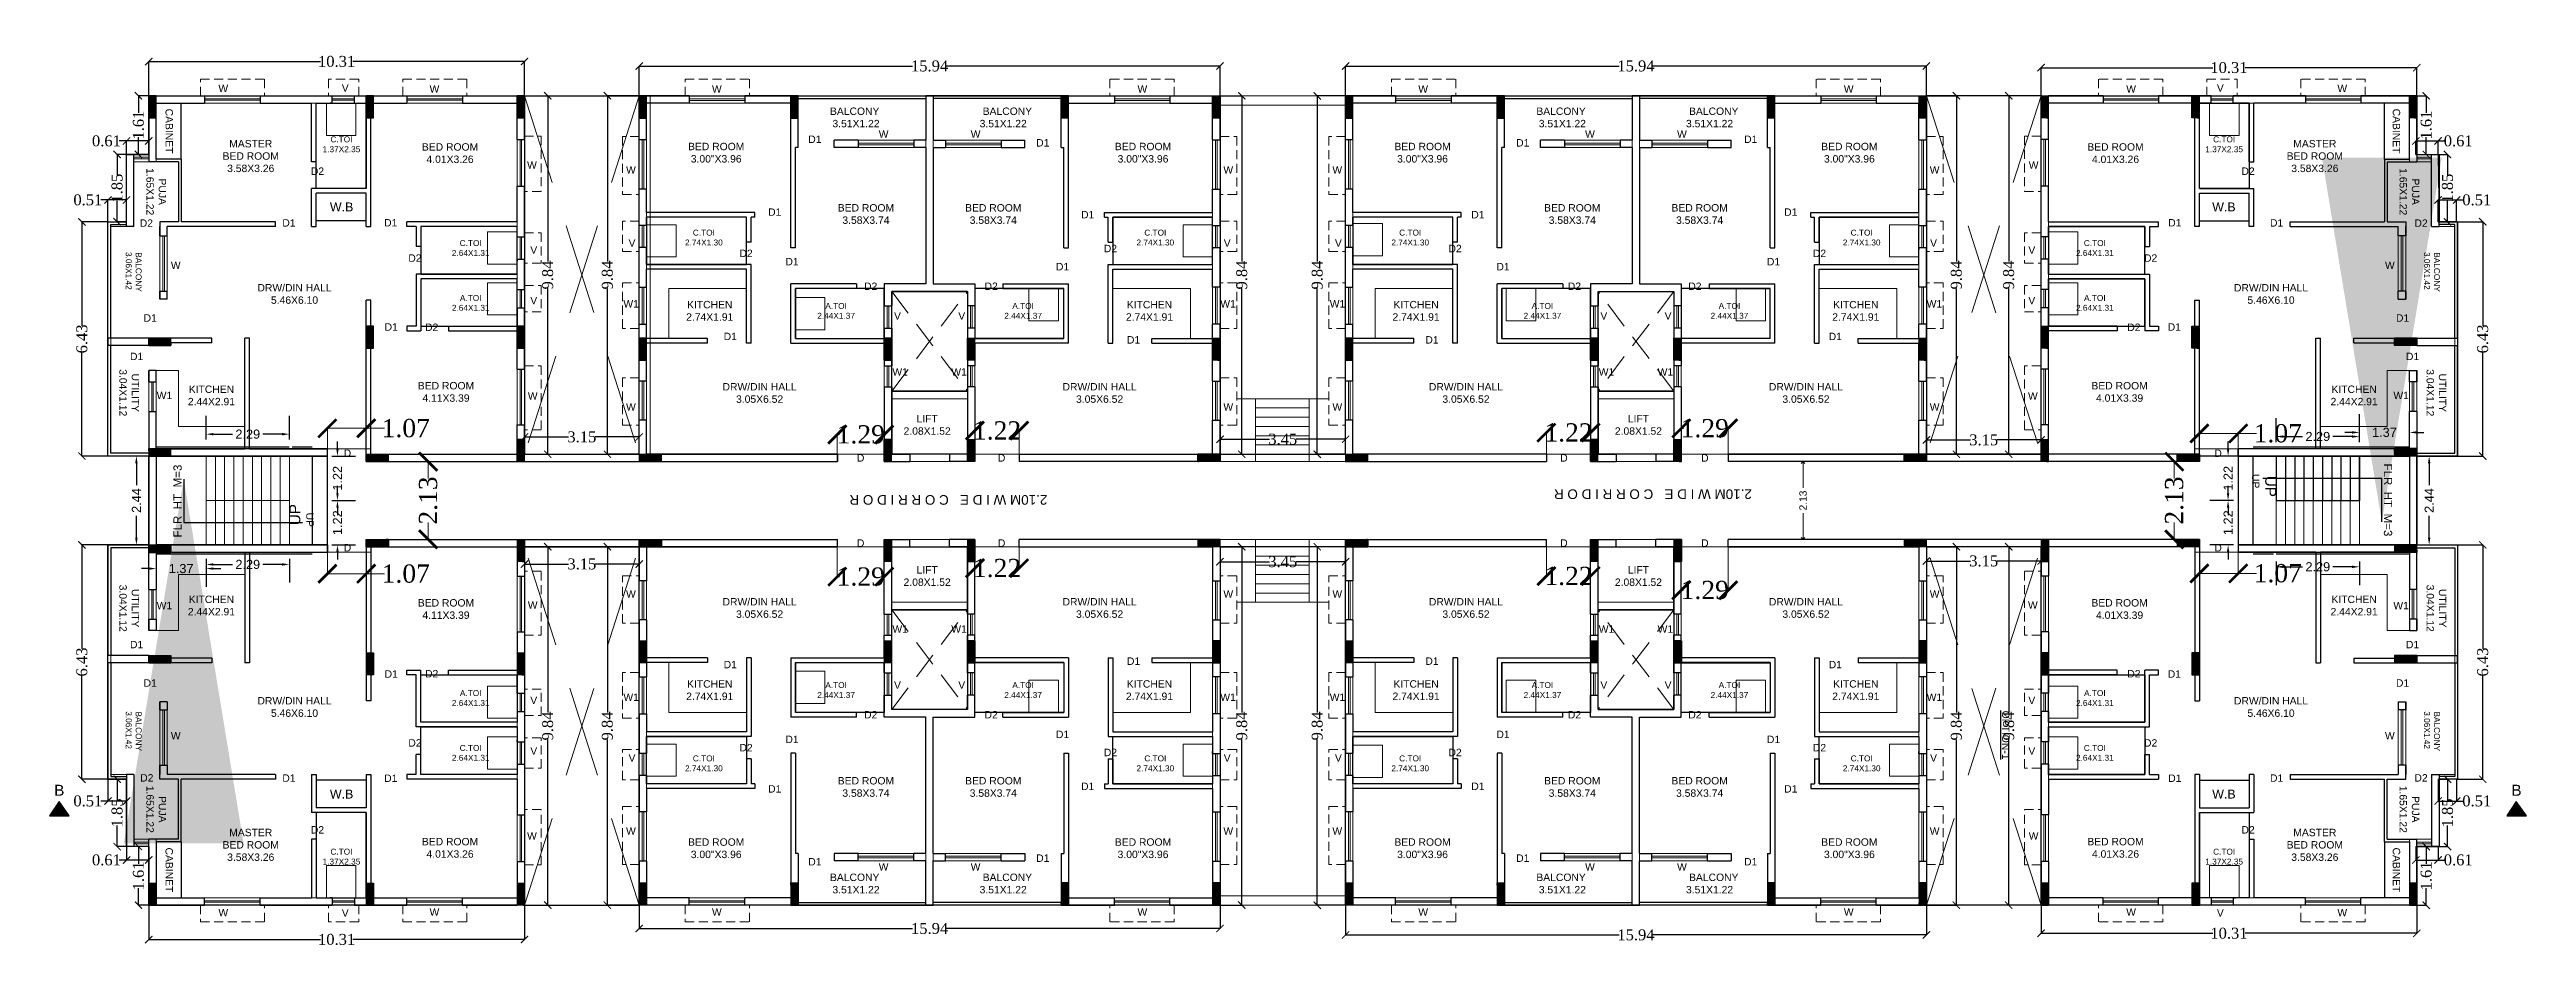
# Model space of a CAD drawing. Header units: metres. Extents: x 0 to 63445, y 32361 to 32804.
# Drawn here: x 63168.2 to 63236.2, y 32526.4 to 32551.2 of the extents above; entities that cross this region are included whole.
import ezdxf

# ---------------------------------------------------------------- set-up
doc = ezdxf.new("R2010")
doc.units = ezdxf.units.M
doc.header["$MEASUREMENT"] = 0
doc.header["$PDMODE"] = 34
doc.header["$PDSIZE"] = -10
for name, pattern in [('CONTINULUS', [0]), ('DASHED', [0.75, 0.5, -0.25]), ('DASHED2', [0.375, 0.25, -0.125])]:
    doc.linetypes.add(name, pattern=pattern)
doc.layers.get('0').update_dxf_attribs({"lineweight": 25})
doc.layers.add('BLK_1_FLR_7_BATH', color=3, linetype='Continuous', plot=False)
for name, color, linetype, lineweight in [('BLK_1_FLR_7_BLT_UP_AREA', 14, 'DASHED', 9), ('BLK_1_FLR_7_BLT_UP_AREA_DEDUCT', 41, 'DASHED', 9), ('BLK_1_FLR_7_EXIT_WIDTH_DOOR', 7, 'Continuous', 0), ('BLK_1_FLR_7_EXIT_WIDTH_STAIR', 7, 'Continuous', 0), ('BLK_1_FLR_7_LIFT_1', 1, 'DASHED', 9), ('BLK_1_FLR_7_LIFT_2', 1, 'DASHED', 9), ('BLK_1_FLR_7_LIFT_3', 1, 'DASHED', 9), ('BLK_1_FLR_7_LIFT_4', 1, 'DASHED', 9), ('BLK_1_FLR_7_STAIR_1_FLIGHT_1', 7, 'Continuous', 0), ('BLK_1_FLR_7_STAIR_1_FLIGHT_2', 7, 'Continuous', 0), ('BLK_1_FLR_7_STAIR_1_LANDING_1', 7, 'Continuous', 0), ('BLK_1_FLR_7_STAIR_2_FLIGHT_2', 7, 'Continuous', 0), ('BLK_1_FLR_7_STAIR_2_LANDING_1', 7, 'Continuous', 0), ('BLK_1_FLR_7_UNITFA', 7, 'Continuous', 0), ('BLK_1_FLR_7_WATER_CLOSET', 7, 'Continuous', 0), ('COLUMN', 1, 'Continuous', 30), ('elev', 252, 'Continuous', 20), ('hatch', 251, 'Continuous', 20), ('PASSAGE_DOUBLELOADED', 7, 'Continuous', 20), ('PLAN_INFO', 1, 'Continuous', 20), ('STEPS', 114, 'Continuous', 20), ('TEXT-2', 65, 'Continuous', 18), ('wall', 7, 'Continuous', 30), ('window', 154, 'Continuous', 9)]:
    doc.layers.add(name, color=color, linetype=linetype, lineweight=lineweight)
for name, color, linetype, true_color, plot in [('BLK_1_FLR_7_STAIR_1', 7, 'Continuous', 0xffffff, False), ('BLK_1_FLR_7_STAIR_2', 7, 'Continuous', 0xffffff, False), ('BLK_1_FLR_7_STAIR_2_FLIGHT_1', 7, 'Continuous', 0xffffff, False)]:
    doc.layers.add(name, color=color, linetype=linetype, true_color=true_color, plot=plot)
doc.layers.add('text', color=65, linetype='Continuous')
doc.styles.add('Arial', font='arial.ttf', dxfattribs={"height": 0.2})
doc.styles.add('AutoDCRFont', font='arial.ttf')
doc.styles.add('PreDCRFont', font='arial.ttf', dxfattribs={"height": 0.25})
doc.styles.add('small int', font='arial.ttf', dxfattribs={"height": 18})
doc.styles.get("Standard").update_dxf_attribs({"font": 'arial.ttf', "height": 0.4})
doc.styles.add('style2', font='arial.ttf', dxfattribs={"height": 0.25})
doc.styles.add('TNR', font='times.ttf', dxfattribs={"height": 0.5})
doc.dimstyles.new('ARCHANA', dxfattribs={"dimscale": 0, "dimtxt": 0.5, "dimasz": 0.5, "dimexe": 0, "dimexo": 0, "dimgap": 0, "dimtad": 0, "dimzin": 0, "dimdsep": 46, "dimtxsty": 'TNR', "dimblk": 'ARCHTICK', "dimcen": 0.09, "dimclrd": 36, "dimclre": 36, "dimclrt": 7, "dimadec": 0, "dimazin": 0, "dimtfac": 1, "dimtofl": 0, "dimtmove": 0, "dimatfit": 3, "dimldrblk": 'ARCHTICK', "dimfxl": 1, "dimfrac": 2, "dimtolj": 1, "dimtzin": 0, "dimlwd": -1, "dimlwe": -1, "dimarcsym": 0})
doc.dimstyles.new('Copy of Standard2', dxfattribs={"dimtxt": 0.25, "dimasz": 0.2, "dimexe": 0.5, "dimexo": 0.3, "dimgap": 0.09, "dimtad": 0, "dimtoh": 1, "dimzin": 0, "dimdsep": 46, "dimtxsty": 'PreDCRFont', "dimcen": 0.025, "dimdle": 0.1, "dimadec": 0, "dimazin": 0, "dimtfac": 1, "dimtofl": 0, "dimtmove": 2, "dimatfit": 3, "dimfxl": 0.18, "dimtolj": 1, "dimtzin": 0, "dimarcsym": 0})
doc.dimstyles.new('INT DIM', dxfattribs={"dimtxt": 0.3, "dimasz": 0.1, "dimexe": 0.18, "dimexo": 0.0625, "dimgap": 0.09, "dimtad": 0, "dimzin": 0, "dimdsep": 46, "dimtxsty": 'style2', "dimblk": 'OPEN90', "dimcen": 0.09, "dimse1": 1, "dimse2": 1, "dimclrd": 250, "dimclrt": 256, "dimadec": 0, "dimazin": 0, "dimtfac": 1, "dimtofl": 0, "dimtmove": 0, "dimatfit": 3, "dimfxl": 0.18, "dimtolj": 1, "dimtzin": 0, "dimlwd": -1, "dimarcsym": 0})
doc.dimstyles.new('STD', dxfattribs={"dimtxt": 10, "dimasz": 10, "dimexe": 0, "dimexo": 0, "dimgap": 0.09, "dimtad": 0, "dimdec": 0, "dimzin": 0, "dimdsep": 46, "dimlunit": 4, "dimtxsty": 'small int', "dimcen": 0.09, "dimclrd": 75, "dimclre": 75, "dimadec": 0, "dimazin": 0, "dimtfac": 1, "dimtdec": 0, "dimtofl": 0, "dimtmove": 0, "dimatfit": 3, "dimfxl": 1, "dimtolj": 1, "dimtzin": 0, "dimarcsym": 0})

msp = doc.modelspace()

# ---------------------------------------------------------------- texts
at = {"linetype": 'Continuous', "style": 'style2'}
for rotation, p in [(270, (63228.9965, 32539.4586)), (90, (63175.0576, 32538.1021))]:
    msp.add_text('UP', height=0.3, rotation=rotation, dxfattribs=at).set_placement(p)
at = {"layer": 'BLK_1_FLR_7_STAIR_1', "insert": (63171.5743, 32539.7643), "char_height": 0.22694, "width": 2.420734, "attachment_point": 3, "rotation": 90}
msp.add_mtext('FLR_HT_M=3', dxfattribs=at)
at = {"layer": 'BLK_1_FLR_7_STAIR_2', "insert": (63232.4799, 32537.7964), "char_height": 0.22694, "width": 2.420734, "attachment_point": 3, "rotation": 270}
msp.add_mtext('FLR_HT_M=3', dxfattribs=at)
at = {"layer": 'text'}
for s, insert, char_height, width, attachment_point, rotation in [('\\pxqc;CABINET', (63171.5602, 32545.975), 0.203206, 5.893319, 3, 270), ('\\pxqc;CABINET', (63232.4939, 32545.975), 0.203206, 5.893319, 9, 270), ('\\pxqc;PUJA\\P1.65X1.22', (63170.8291, 32550.0996), 0.20321, 5.68602, 7, 270), ('\\pxqc;PUJA\\P1.65X1.22', (63233.225, 32550.0996), 0.20321, 5.68602, 1, 270), ('\\pxqc; BALCONY\\P3.06X1.42', (63170.2644, 32542.8481), 0.162565, 4.470808, 9, 270), ('\\pxqc; BALCONY\\P3.06X1.42', (63233.7898, 32542.8481), 0.162565, 4.470808, 3, 270), ('\\pxqc;UTILITY\\P3.04X1.12', (63170.0877, 32538.9433), 0.203206, 5.588511, 9, 270), ('\\pxqc;UTILITY\\P3.04X1.12', (63233.9664, 32538.9433), 0.203206, 5.588511, 3, 270), ('\\pxqc;2.10M W I D E   C O R R I D O R', (63189.397, 32538.9326), 0.264168, 6.900896, 9, 180), ('\\pxqc;2.10M W I D E   C O R R I D O R', (63208.6868, 32539.09), 0.264168, 7.000896, 9, 180), ('\\pxqc;UP', (63228.836, 32536.5033), 0.20321, 5.613911, 3, 270), ('\\pxqc;UP', (63175.2181, 32541.0574), 0.20321, 5.613911, 7, 270), ('\\pxqc;UTILITY\\P3.04X1.12', (63170.0877, 32538.6174), 0.203206, 5.588511, 7, 270), ('\\pxqc;UTILITY\\P3.04X1.12', (63233.9664, 32538.6174), 0.203206, 5.588511, 1, 270), ('\\pxqc; BALCONY\\P3.06X1.42', (63170.2644, 32534.7126), 0.162565, 4.470808, 7, 270), ('\\pxqc;{\\LOPTION-1}', (63221.9747, 32529.2174), 0.203206, 6.24893, 3, 270), ('\\pxqc; BALCONY\\P3.06X1.42', (63233.7898, 32534.7126), 0.162565, 4.470808, 1, 270), ('\\pxqc;PUJA\\P1.65X1.22', (63170.8291, 32527.4611), 0.20321, 5.68602, 9, 270), ('\\pxqc;PUJA\\P1.65X1.22', (63233.225, 32527.4611), 0.20321, 5.68602, 3, 270), ('\\pxqc;CABINET', (63171.5602, 32531.5857), 0.203206, 5.893319, 1, 270), ('\\pxqc;CABINET', (63232.4939, 32531.5857), 0.203206, 5.893319, 7, 270)]:
    msp.add_mtext(s, dxfattribs=dict(at, insert=insert, char_height=char_height, width=width, attachment_point=attachment_point, rotation=rotation))
for s, insert, char_height, width, attachment_point in [('\\pxqc; BALCONY\\P\\pq*;3.51X1.22', (63190.9592, 32549.5671), 0.203206, 1.445887, 3), ('\\pxqc; BALCONY\\P\\pq*;3.51X1.22', (63193.7051, 32549.5671), 0.203206, 1.445887, 1), ('\\pxqc; BALCONY\\P\\pq*;3.51X1.22', (63210.349, 32549.5671), 0.203206, 1.445887, 3), ('\\pxqc; BALCONY\\P\\pq*;3.51X1.22', (63213.0949, 32549.5671), 0.203206, 1.445887, 1), ('\\pxqc;MASTER \\PBED ROOM\\P3.58X3.26', (63170.9025, 32548.6758), 0.203206, 5.588511, 1), ('\\pxqc;C.TOI\\P1.37X2.35', (63173.9535, 32548.7749), 0.162565, 4.465728, 1), ('\\pxqc;BED ROOM\\P4.01X3.26', (63176.3739, 32548.5872), 0.203206, 5.588511, 1), ('\\pxqc;BED ROOM\\P3.00"X3.96', (63183.6796, 32548.5993), 0.203206, 5.588511, 1), ('\\pxqc;D1', (63186.2483, 32548.595), 0.20321, 5.867919, 7), ('\\pxqc;D1', (63192.5054, 32548.4965), 0.20321, 5.867919, 7), ('\\pxqc;BED ROOM\\P3.00"X3.96', (63200.9847, 32548.5993), 0.203206, 5.588511, 3), ('\\pxqc;BED ROOM\\P3.00"X3.96', (63203.0694, 32548.5993), 0.203206, 5.588511, 1), ('\\pxqc;D1', (63211.5487, 32548.4965), 0.20321, 5.867919, 9), ('\\pxqc;D1', (63217.8059, 32548.595), 0.20321, 5.867919, 9), ('\\pxqc;BED ROOM\\P3.00"X3.96', (63220.3745, 32548.5993), 0.203206, 5.588511, 3), ('\\pxqc;BED ROOM\\P4.01X3.26', (63227.6802, 32548.5872), 0.203206, 5.588511, 3), ('\\pxqc;C.TOI\\P1.37X2.35', (63230.1006, 32548.7749), 0.162565, 4.465728, 3), ('\\pxqc;MASTER \\PBED ROOM\\P3.58X3.26', (63233.1517, 32548.6758), 0.203206, 5.588511, 3), ('\\pxqc,t17;D2', (63172.5949, 32547.7187), 0.203206, 5.867919, 7), ('\\pxqc,t17;D2', (63231.4592, 32547.7187), 0.203206, 5.867919, 9), ('\\pxqc,t17;D2', (63167.4469, 32546.2924), 0.203206, 6.767919, 7), ('\\pxqc;D1', (63171.8116, 32546.299), 0.20321, 5.867919, 7), ('\\pxqc;W.B', (63172.8233, 32546.9611), 0.24385, 6.736694, 1), ('\\pxqc;D1', (63174.6063, 32546.302), 0.20321, 5.867919, 7), ('\\pxqc;D1', (63185.1477, 32546.5947), 0.20321, 5.867919, 7), ('\\pxqc;BED ROOM\\P3.58X3.74', (63187.7899, 32546.9162), 0.203206, 5.588511, 1), ('\\pxqc;BED ROOM\\P3.58X3.74', (63196.8744, 32546.9162), 0.203206, 5.588511, 3), ('\\pxqc;D1', (63193.7371, 32546.5243), 0.20321, 5.867919, 7), ('\\pxqc;D1', (63210.317, 32546.5243), 0.20321, 5.867919, 9), ('\\pxqc;BED ROOM\\P3.58X3.74', (63207.1797, 32546.9162), 0.203206, 5.588511, 1), ('\\pxqc;BED ROOM\\P3.58X3.74', (63216.2643, 32546.9162), 0.203206, 5.588511, 3), ('\\pxqc;D1', (63218.9065, 32546.5947), 0.20321, 5.867919, 9), ('\\pxqc;D1', (63229.4478, 32546.302), 0.20321, 5.867919, 9), ('\\pxqc;W.B', (63231.2308, 32546.9611), 0.24385, 6.736694, 3), ('\\pxqc;D1', (63232.2426, 32546.299), 0.20321, 5.867919, 9), ('\\pxqc,t17;D2', (63236.2078, 32546.2924), 0.203206, 5.867919, 9), ('\\pxqc;C.TOI\\P2.64X1.31', (63177.5022, 32545.9268), 0.162565, 4.465728, 1), ('\\pxqc;C.TOI\\P2.74X1.30', (63183.9029, 32546.2145), 0.162565, 4.465728, 1), ('\\pxqc;D2', (63194.3632, 32545.5952), 0.20321, 5.867919, 7), ('\\pxqc;C.TOI\\P2.74X1.30', (63200.7614, 32546.2145), 0.162565, 4.465728, 3), ('\\pxqc;C.TOI\\P2.74X1.30', (63203.2927, 32546.2145), 0.162565, 4.465728, 1), ('\\pxqc;D2', (63209.6909, 32545.5952), 0.20321, 5.867919, 9), ('\\pxqc;C.TOI\\P2.74X1.30', (63220.1512, 32546.2145), 0.162565, 4.465728, 3), ('\\pxqc;C.TOI\\P2.64X1.31', (63226.5519, 32545.9268), 0.162565, 4.465728, 3), ('\\pxqc,t17;D2', (63175.2699, 32545.3331), 0.203206, 5.867919, 7), ('\\pxqc;D2', (63184.3601, 32545.463), 0.20321, 5.867919, 7), ('\\pxqc;D1', (63185.6215, 32545.2356), 0.20321, 5.867919, 7), ('\\pxqc;D1', (63193.048, 32545.0984), 0.20321, 5.867919, 7), ('\\pxqc;D1', (63211.0061, 32545.0984), 0.20321, 5.867919, 9), ('\\pxqc;D1', (63218.4326, 32545.2356), 0.20321, 5.867919, 9), ('\\pxqc;D2', (63219.694, 32545.463), 0.20321, 5.867919, 9), ('\\pxqc,t17;D2', (63228.7842, 32545.3331), 0.203206, 5.867919, 9), ('\\pxqc;DRW/DIN HALL\\P5.46X6.10', (63172.1045, 32544.7216), 0.203206, 5.588511, 1), ('\\pxqc;A.TOI\\P2.64X1.31', (63177.5022, 32544.4217), 0.162565, 4.465728, 1), ('\\pxqc;D2', (63187.78, 32544.5597), 0.20321, 5.867919, 7), ('\\pxqc;D2', (63191.0875, 32544.5597), 0.20321, 5.867919, 7), ('\\pxqc;D2', (63212.9666, 32544.5597), 0.20321, 5.867919, 9), ('\\pxqc;D2', (63216.2741, 32544.5597), 0.20321, 5.867919, 9), ('\\pxqc;A.TOI\\P2.64X1.31', (63226.5519, 32544.4217), 0.162565, 4.465728, 3), ('\\pxqc;DRW/DIN HALL\\P5.46X6.10', (63231.9497, 32544.7216), 0.203206, 5.588511, 3), ('\\pxqc;D1', (63167.6533, 32543.6887), 0.20321, 6.567919, 7), ('\\pxqc;KITCHEN\\P2.74X1.91', (63183.5024, 32544.2586), 0.203206, 5.588511, 1), ('\\pxqc;A.TOI\\P2.44X1.37', (63187.5325, 32544.2026), 0.162565, 4.465728, 1), ('\\pxqc;A.TOI\\P2.44X1.37', (63197.1318, 32544.2026), 0.162565, 4.465728, 3), ('\\pxqc;KITCHEN\\P2.74X1.91', (63201.1619, 32544.2586), 0.203206, 5.588511, 3), ('\\pxqc;KITCHEN\\P2.74X1.91', (63202.8922, 32544.2586), 0.203206, 5.588511, 1), ('\\pxqc;A.TOI\\P2.44X1.37', (63206.9223, 32544.2026), 0.162565, 4.465728, 1), ('\\pxqc;A.TOI\\P2.44X1.37', (63216.5217, 32544.2026), 0.162565, 4.465728, 3), ('\\pxqc;KITCHEN\\P2.74X1.91', (63220.5518, 32544.2586), 0.203206, 5.588511, 3), ('\\pxqc;D1', (63235.7009, 32543.6887), 0.20321, 5.867919, 9), ('\\pxqc;D1', (63174.6197, 32543.4414), 0.20321, 5.867919, 7), ('\\pxqc,t17;D2', (63175.7293, 32543.4337), 0.203206, 5.867919, 7), ('\\pxqc;D1', (63183.9262, 32543.1821), 0.20321, 5.867919, 7), ('\\pxqc;D1', (63194.9969, 32543.0882), 0.20321, 5.867919, 7), ('\\pxqc;D1', (63209.0572, 32543.0882), 0.20321, 5.867919, 9), ('\\pxqc;D1', (63220.128, 32543.1821), 0.20321, 5.867919, 9), ('\\pxqc,t17;D2', (63228.3248, 32543.4337), 0.203206, 5.867919, 9), ('\\pxqc;D1', (63229.4345, 32543.4414), 0.20321, 5.867919, 9), ('\\pxqc;D1', (63167.1799, 32542.6336), 0.20321, 6.767919, 7), ('\\pxqc;D1', (63235.9743, 32542.6336), 0.20321, 5.867919, 9), ('\\pxqc;KITCHEN\\P2.44X2.91', (63169.8233, 32541.936), 0.203206, 5.588511, 1), ('\\pxqc;BED ROOM\\P4.11X3.39', (63176.262, 32542.0325), 0.203206, 5.588511, 1), ('\\pxqc;DRW/DIN HALL\\P3.05X6.52', (63184.8713, 32542.0037), 0.203206, 5.588511, 1), ('\\pxqc;DRW/DIN HALL\\P3.05X6.52', (63199.793, 32542.0037), 0.203206, 5.588511, 3), ('\\pxqc;DRW/DIN HALL\\P3.05X6.52', (63204.2611, 32542.0037), 0.203206, 5.588511, 1), ('\\pxqc;DRW/DIN HALL\\P3.05X6.52', (63219.1829, 32542.0037), 0.203206, 5.588511, 3), ('\\pxqc;BED ROOM\\P4.01X3.39', (63227.7921, 32542.0325), 0.203206, 5.588511, 3), ('\\pxqc;KITCHEN\\P2.44X2.91', (63234.2309, 32541.936), 0.203206, 5.588511, 3), ('\\pxqc;LIFT\\P2.08X1.52', (63189.4954, 32541.1273), 0.20321, 5.537709, 1), ('\\pxqc;LIFT\\P2.08X1.52', (63214.5587, 32541.1273), 0.20321, 5.537709, 3), ('\\pxqc;D', (63173.4179, 32539.9766), 0.20321, 5.867919, 7), ('\\pxqc;D', (63187.5057, 32539.8472), 0.20321, 5.867919, 7), ('\\pxqc;D', (63191.3754, 32539.8472), 0.20321, 5.867919, 7), ('\\pxqc;D', (63212.6787, 32539.8472), 0.20321, 5.867919, 9), ('\\pxqc;D', (63216.5485, 32539.8472), 0.20321, 5.867919, 9), ('\\pxqc;D', (63230.6362, 32539.9766), 0.20321, 5.867919, 9), ('\\pxqc;D', (63173.4179, 32537.5841), 0.20321, 5.867919, 1), ('\\pxqc;D', (63187.5057, 32537.7135), 0.20321, 5.867919, 1), ('\\pxqc;D', (63191.3754, 32537.7135), 0.20321, 5.867919, 1), ('\\pxqc;D', (63212.6787, 32537.7135), 0.20321, 5.867919, 3), ('\\pxqc;D', (63216.5485, 32537.7135), 0.20321, 5.867919, 3), ('\\pxqc;D', (63230.6362, 32537.5841), 0.20321, 5.867919, 3), ('\\pxqc;LIFT\\P2.08X1.52', (63189.4954, 32536.4334), 0.20321, 5.537709, 7), ('\\pxqc;LIFT\\P2.08X1.52', (63214.5587, 32536.4334), 0.20321, 5.537709, 9), ('\\pxqc;KITCHEN\\P2.44X2.91', (63169.8233, 32535.6247), 0.203206, 5.588511, 7), ('\\pxqc;KITCHEN\\P2.44X2.91', (63234.2309, 32535.6247), 0.203206, 5.588511, 9), ('\\pxqc;BED ROOM\\P4.11X3.39', (63176.262, 32535.5282), 0.203206, 5.588511, 7), ('\\pxqc;DRW/DIN HALL\\P3.05X6.52', (63184.8713, 32535.557), 0.203206, 5.588511, 7), ('\\pxqc;DRW/DIN HALL\\P3.05X6.52', (63199.793, 32535.557), 0.203206, 5.588511, 9), ('\\pxqc;DRW/DIN HALL\\P3.05X6.52', (63204.2611, 32535.557), 0.203206, 5.588511, 7), ('\\pxqc;DRW/DIN HALL\\P3.05X6.52', (63219.1829, 32535.557), 0.203206, 5.588511, 9), ('\\pxqc;BED ROOM\\P4.01X3.39', (63227.7921, 32535.5282), 0.203206, 5.588511, 9), ('\\pxqc;D1', (63167.1799, 32534.9271), 0.20321, 6.767919, 1), ('\\pxqc;D1', (63235.9743, 32534.9271), 0.20321, 5.867919, 3), ('\\pxqc;D1', (63183.9262, 32534.3787), 0.20321, 5.867919, 1), ('\\pxqc;D1', (63194.9969, 32534.4725), 0.20321, 5.867919, 1), ('\\pxqc;D1', (63209.0572, 32534.4725), 0.20321, 5.867919, 3), ('\\pxqc;D1', (63220.128, 32534.3787), 0.20321, 5.867919, 3), ('\\pxqc;D1', (63167.6533, 32533.8721), 0.20321, 6.567919, 1), ('\\pxqc;D1', (63174.6197, 32534.1193), 0.20321, 5.867919, 1), ('\\pxqc,t17;D2', (63175.7293, 32534.127), 0.203206, 5.867919, 1), ('\\pxqc;A.TOI\\P2.64X1.31', (63177.5022, 32533.139), 0.162565, 4.465728, 7), ('\\pxqc;KITCHEN\\P2.74X1.91', (63183.5024, 32533.3021), 0.203206, 5.588511, 7), ('\\pxqc;A.TOI\\P2.44X1.37', (63187.5325, 32533.3581), 0.162565, 4.465728, 7), ('\\pxqc;A.TOI\\P2.44X1.37', (63197.1318, 32533.3581), 0.162565, 4.465728, 9), ('\\pxqc;KITCHEN\\P2.74X1.91', (63201.1619, 32533.3021), 0.203206, 5.588511, 9), ('\\pxqc;KITCHEN\\P2.74X1.91', (63202.8922, 32533.3021), 0.203206, 5.588511, 7), ('\\pxqc;A.TOI\\P2.44X1.37', (63206.9223, 32533.3581), 0.162565, 4.465728, 7), ('\\pxqc;A.TOI\\P2.44X1.37', (63216.5217, 32533.3581), 0.162565, 4.465728, 9), ('\\pxqc;KITCHEN\\P2.74X1.91', (63220.5518, 32533.3021), 0.203206, 5.588511, 9), ('\\pxqc;A.TOI\\P2.64X1.31', (63226.5519, 32533.139), 0.162565, 4.465728, 9), ('\\pxqc,t17;D2', (63228.3248, 32534.127), 0.203206, 5.867919, 3), ('\\pxqc;D1', (63229.4345, 32534.1193), 0.20321, 5.867919, 3), ('\\pxqc;D1', (63235.7009, 32533.8721), 0.20321, 5.867919, 3), ('\\pxqc;DRW/DIN HALL\\P5.46X6.10', (63172.1045, 32532.8391), 0.203206, 5.588511, 7), ('\\pxqc;D2', (63187.78, 32533.001), 0.20321, 5.867919, 1), ('\\pxqc;D2', (63191.0875, 32533.001), 0.20321, 5.867919, 1), ('\\pxqc;D2', (63212.9666, 32533.001), 0.20321, 5.867919, 3), ('\\pxqc;D2', (63216.2741, 32533.001), 0.20321, 5.867919, 3), ('\\pxqc;DRW/DIN HALL\\P5.46X6.10', (63231.9497, 32532.8391), 0.203206, 5.588511, 9), ('\\pxqc,t17;D2', (63175.2699, 32532.2276), 0.203206, 5.867919, 1), ('\\pxqc;D2', (63184.3601, 32532.0977), 0.20321, 5.867919, 1), ('\\pxqc;D1', (63185.6215, 32532.3251), 0.20321, 5.867919, 1), ('\\pxqc;D1', (63193.048, 32532.4623), 0.20321, 5.867919, 1), ('\\pxqc;D1', (63211.0061, 32532.4623), 0.20321, 5.867919, 3), ('\\pxqc;D1', (63218.4326, 32532.3251), 0.20321, 5.867919, 3), ('\\pxqc;D2', (63219.694, 32532.0977), 0.20321, 5.867919, 3), ('\\pxqc,t17;D2', (63228.7842, 32532.2276), 0.203206, 5.867919, 3), ('\\pxqc;C.TOI\\P2.64X1.31', (63177.5022, 32531.6339), 0.162565, 4.465728, 7), ('\\pxqc;C.TOI\\P2.74X1.30', (63183.9029, 32531.3463), 0.162565, 4.465728, 7), ('\\pxqc;D2', (63194.3632, 32531.9656), 0.20321, 5.867919, 1), ('\\pxqc;C.TOI\\P2.74X1.30', (63200.7614, 32531.3463), 0.162565, 4.465728, 9), ('\\pxqc;C.TOI\\P2.74X1.30', (63203.2927, 32531.3463), 0.162565, 4.465728, 7), ('\\pxqc;D2', (63209.6909, 32531.9656), 0.20321, 5.867919, 3), ('\\pxqc;C.TOI\\P2.74X1.30', (63220.1512, 32531.3463), 0.162565, 4.465728, 9), ('\\pxqc;C.TOI\\P2.64X1.31', (63226.5519, 32531.6339), 0.162565, 4.465728, 9), ('\\pxqc,t17;D2', (63167.4603, 32531.2683), 0.203206, 6.767919, 1), ('\\pxqc;D1', (63171.8116, 32531.2617), 0.20321, 5.867919, 1), ('\\pxqc;W.B', (63172.8233, 32530.5997), 0.24385, 6.736694, 7), ('\\pxqc;D1', (63174.6063, 32531.2587), 0.20321, 5.867919, 1), ('\\pxqc;D1', (63185.1477, 32530.9661), 0.20321, 5.867919, 1), ('\\pxqc;BED ROOM\\P3.58X3.74', (63187.7899, 32530.6445), 0.203206, 5.588511, 7), ('\\pxqc;BED ROOM\\P3.58X3.74', (63196.8744, 32530.6445), 0.203206, 5.588511, 9), ('\\pxqc;D1', (63193.7371, 32531.0365), 0.20321, 5.867919, 1), ('\\pxqc;D1', (63210.317, 32531.0365), 0.20321, 5.867919, 3), ('\\pxqc;BED ROOM\\P3.58X3.74', (63207.1797, 32530.6445), 0.203206, 5.588511, 7), ('\\pxqc;BED ROOM\\P3.58X3.74', (63216.2643, 32530.6445), 0.203206, 5.588511, 9), ('\\pxqc;D1', (63218.9065, 32530.9661), 0.20321, 5.867919, 3), ('\\pxqc;D1', (63229.4478, 32531.2587), 0.20321, 5.867919, 3), ('\\pxqc;W.B', (63231.2308, 32530.5997), 0.24385, 6.736694, 9), ('\\pxqc;D1', (63232.2426, 32531.2617), 0.20321, 5.867919, 3), ('\\pxqc,t17;D2', (63236.2078, 32531.2683), 0.203206, 5.867919, 3), ('\\pxqc;MASTER \\PBED ROOM\\P3.58X3.26', (63170.9025, 32528.8849), 0.203206, 5.588511, 7), ('\\pxqc,t17;D2', (63172.5949, 32529.842), 0.203206, 5.867919, 1), ('\\pxqc;BED ROOM\\P4.01X3.26', (63176.3739, 32528.9735), 0.203206, 5.588511, 7), ('\\pxqc;BED ROOM\\P3.00"X3.96', (63183.6796, 32528.9615), 0.203206, 5.588511, 7), ('\\pxqc;BED ROOM\\P3.00"X3.96', (63200.9847, 32528.9615), 0.203206, 5.588511, 9), ('\\pxqc;BED ROOM\\P3.00"X3.96', (63203.0694, 32528.9615), 0.203206, 5.588511, 7), ('\\pxqc;BED ROOM\\P3.00"X3.96', (63220.3745, 32528.9615), 0.203206, 5.588511, 9), ('\\pxqc;BED ROOM\\P4.01X3.26', (63227.6802, 32528.9735), 0.203206, 5.588511, 9), ('\\pxqc,t17;D2', (63231.4592, 32529.842), 0.203206, 5.867919, 3), ('\\pxqc;MASTER \\PBED ROOM\\P3.58X3.26', (63233.1517, 32528.8849), 0.203206, 5.588511, 9), ('\\pxqc;C.TOI\\P1.37X2.35', (63173.9535, 32528.7858), 0.162565, 4.465728, 7), ('\\pxqc;D1', (63186.2483, 32528.9657), 0.20321, 5.867919, 1), ('\\pxqc;D1', (63192.5054, 32529.0642), 0.20321, 5.867919, 1), ('\\pxqc;D1', (63211.5487, 32529.0642), 0.20321, 5.867919, 3), ('\\pxqc;D1', (63217.8059, 32528.9657), 0.20321, 5.867919, 3), ('\\pxqc;C.TOI\\P1.37X2.35', (63230.1006, 32528.7858), 0.162565, 4.465728, 9), ('\\pxqc; BALCONY\\P\\pq*;3.51X1.22', (63190.9592, 32527.9936), 0.203206, 1.445887, 9), ('\\pxqc; BALCONY\\P\\pq*;3.51X1.22', (63193.7051, 32527.9936), 0.203206, 1.445887, 7), ('\\pxqc; BALCONY\\P\\pq*;3.51X1.22', (63210.349, 32527.9936), 0.203206, 1.445887, 9), ('\\pxqc; BALCONY\\P\\pq*;3.51X1.22', (63213.0949, 32527.9936), 0.203206, 1.445887, 7)]:
    msp.add_mtext(s, dxfattribs=dict(at, insert=insert, char_height=char_height, width=width, attachment_point=attachment_point))
at = {"layer": 'TEXT-2', "style": 'AutoDCRFont'}
for s, insert, char_height, width, attachment_point in [('W', (63173.0773, 32550.194), 0.2032, 0.183842, 3), ('V', (63176.3855, 32550.2039), 0.2032, 0.183842, 3), ('W', (63178.8736, 32550.1789), 0.2032, 0.183842, 3), ('W', (63186.6253, 32550.1778), 0.2032, 0.183842, 3), ('W', (63198.039, 32550.1778), 0.2032, 0.183842, 1), ('W', (63206.0151, 32550.1778), 0.2032, 0.183842, 3), ('W', (63217.4288, 32550.1778), 0.2032, 0.183842, 1), ('W', (63225.1805, 32550.1789), 0.2032, 0.183842, 1), ('V', (63227.6686, 32550.2039), 0.2032, 0.183842, 1), ('W', (63230.9769, 32550.194), 0.2032, 0.183842, 1), ('W', (63191.2039, 32548.939), 0.2032, 0.183842, 3), ('W', (63193.4604, 32548.939), 0.2032, 0.183842, 1), ('W', (63210.5937, 32548.939), 0.2032, 0.183842, 3), ('W', (63212.8503, 32548.939), 0.2032, 0.183842, 1), ('W', (63181.5505, 32548.0885), 0.2032, 0.183842, 3), ('W', (63184.2675, 32547.9569), 0.2032, 0.183842, 3), ('W', (63200.3968, 32547.9569), 0.2032, 0.183842, 1), ('W', (63203.6573, 32547.9569), 0.2032, 0.183842, 3), ('W', (63219.7866, 32547.9569), 0.2032, 0.183842, 1), ('W', (63222.5037, 32548.0885), 0.2032, 0.183842, 1), ('V', (63181.5604, 32545.7564), 0.2032, 0.183842, 3), ('V', (63184.2576, 32545.9498), 0.2032, 0.183842, 3), ('V', (63200.4067, 32545.9498), 0.2032, 0.183842, 1), ('V', (63203.6474, 32545.9498), 0.2032, 0.183842, 3), ('V', (63219.7965, 32545.9498), 0.2032, 0.183842, 1), ('V', (63222.4937, 32545.7564), 0.2032, 0.183842, 1), ('W', (63171.7715, 32545.3393), 0.2032, 0.183842, 3), ('W', (63232.2827, 32545.3393), 0.2032, 0.183842, 1), ('V', (63181.5604, 32544.3689), 0.2032, 0.183842, 3), ('V', (63222.4937, 32544.3689), 0.2032, 0.183842, 1), ('W1', (63184.352, 32544.2813), 0.20321, 0.183842, 3), ('V', (63191.545, 32543.9485), 0.2032, 0.183842, 3), ('V', (63193.1193, 32543.9485), 0.2032, 0.183842, 1), ('W1', (63200.3123, 32544.2813), 0.20321, 0.183842, 1), ('W1', (63203.7418, 32544.2813), 0.20321, 0.183842, 3), ('V', (63210.9348, 32543.9485), 0.2032, 0.183842, 3), ('V', (63212.5091, 32543.9485), 0.2032, 0.183842, 1), ('W1', (63219.7022, 32544.2813), 0.20321, 0.183842, 1), ('W1', (63191.7366, 32542.4115), 0.20321, 0.183842, 3), ('W1', (63192.9277, 32542.4115), 0.20321, 0.183842, 1), ('W1', (63211.1264, 32542.4115), 0.20321, 0.183842, 3), ('W1', (63212.3175, 32542.4115), 0.20321, 0.183842, 1), ('W1', (63171.5405, 32541.7654), 0.20321, 0.183842, 3), ('W', (63181.5712, 32541.7516), 0.2032, 0.183842, 3), ('W', (63222.483, 32541.7516), 0.2032, 0.183842, 1), ('W1', (63232.5136, 32541.7654), 0.20321, 0.183842, 1), ('W', (63184.2675, 32541.4489), 0.2032, 0.183842, 3), ('W', (63200.3968, 32541.4489), 0.2032, 0.183842, 1), ('W', (63203.6573, 32541.4489), 0.2032, 0.183842, 3), ('W', (63219.7866, 32541.4489), 0.2032, 0.183842, 1), ('W', (63184.2675, 32536.1118), 0.2032, 0.183842, 9), ('W', (63200.3968, 32536.1118), 0.2032, 0.183842, 7), ('W', (63203.6573, 32536.1118), 0.2032, 0.183842, 9), ('W', (63219.7866, 32536.1118), 0.2032, 0.183842, 7), ('W1', (63171.5405, 32535.7953), 0.20321, 0.183842, 9), ('W', (63181.5712, 32535.8091), 0.2032, 0.183842, 9), ('W', (63222.483, 32535.8091), 0.2032, 0.183842, 7), ('W1', (63232.5136, 32535.7953), 0.20321, 0.183842, 7), ('W1', (63191.7366, 32535.1492), 0.20321, 0.183842, 9), ('W1', (63192.9277, 32535.1492), 0.20321, 0.183842, 7), ('W1', (63211.1264, 32535.1492), 0.20321, 0.183842, 9), ('W1', (63212.3175, 32535.1492), 0.20321, 0.183842, 7), ('W1', (63184.352, 32533.2794), 0.20321, 0.183842, 9), ('V', (63191.545, 32533.6122), 0.2032, 0.183842, 9), ('V', (63193.1193, 32533.6122), 0.2032, 0.183842, 7), ('W1', (63200.3123, 32533.2794), 0.20321, 0.183842, 7), ('W1', (63203.7418, 32533.2794), 0.20321, 0.183842, 9), ('V', (63210.9348, 32533.6122), 0.2032, 0.183842, 9), ('V', (63212.5091, 32533.6122), 0.2032, 0.183842, 7), ('W1', (63219.7022, 32533.2794), 0.20321, 0.183842, 7), ('V', (63181.5604, 32533.1918), 0.2032, 0.183842, 9), ('V', (63222.4937, 32533.1918), 0.2032, 0.183842, 7), ('W', (63171.7715, 32532.2214), 0.2032, 0.183842, 9), ('W', (63232.2827, 32532.2214), 0.2032, 0.183842, 7), ('V', (63181.5604, 32531.8043), 0.2032, 0.183842, 9), ('V', (63184.2576, 32531.611), 0.2032, 0.183842, 9), ('V', (63200.4067, 32531.611), 0.2032, 0.183842, 7), ('V', (63203.6474, 32531.611), 0.2032, 0.183842, 9), ('V', (63219.7965, 32531.611), 0.2032, 0.183842, 7), ('V', (63222.4937, 32531.8043), 0.2032, 0.183842, 7), ('B', (63168.302, 32530.9769), 0.3, 0.271413, 1), ('B', (63235.7535, 32530.9769), 0.3, 0.271413, 1), ('W', (63181.5505, 32529.4722), 0.2032, 0.183842, 9), ('W', (63184.2675, 32529.6038), 0.2032, 0.183842, 9), ('W', (63200.3968, 32529.6038), 0.2032, 0.183842, 7), ('W', (63203.6573, 32529.6038), 0.2032, 0.183842, 9), ('W', (63219.7866, 32529.6038), 0.2032, 0.183842, 7), ('W', (63222.5037, 32529.4722), 0.2032, 0.183842, 7), ('W', (63191.2039, 32528.6217), 0.2032, 0.183842, 9), ('W', (63193.4604, 32528.6217), 0.2032, 0.183842, 7), ('W', (63210.5937, 32528.6217), 0.2032, 0.183842, 9), ('W', (63212.8503, 32528.6217), 0.2032, 0.183842, 7), ('W', (63173.0773, 32527.3667), 0.2032, 0.183842, 9), ('V', (63176.3855, 32527.3568), 0.2032, 0.183842, 9), ('W', (63178.8736, 32527.3819), 0.2032, 0.183842, 9), ('W', (63186.6253, 32527.383), 0.2032, 0.183842, 9), ('W', (63198.039, 32527.383), 0.2032, 0.183842, 7), ('W', (63206.0151, 32527.383), 0.2032, 0.183842, 9), ('W', (63217.4288, 32527.383), 0.2032, 0.183842, 7), ('W', (63225.1805, 32527.3819), 0.2032, 0.183842, 7), ('V', (63227.6686, 32527.3568), 0.2032, 0.183842, 7), ('W', (63230.9769, 32527.3667), 0.2032, 0.183842, 7)]:
    msp.add_mtext(s, dxfattribs=dict(at, insert=insert, char_height=char_height, width=width, attachment_point=attachment_point))

# ---------------------------------------------------------------- blocks, each defined once
blk = doc.blocks.new('*D403')
at = {"layer": 'BLK_1_FLR_7_STAIR_1_FLIGHT_1', "color": 0, "linetype": 'Continuous', "lineweight": -2, "transparency": 16777216}
for p, q in [((63172.472, 32537.175), (63172.472, 32536.525)), ((63172.672, 32537.025), (63173.198, 32537.025)), ((63174.558, 32537.025), (63174.032, 32537.025)), ((63174.758, 32537.175), (63174.758, 32536.525))]:
    blk.add_line(p, q, dxfattribs=at)
at = {"layer": 'BLK_1_FLR_7_STAIR_1_FLIGHT_1', "color": 0, "linetype": 'Continuous', "transparency": 16777216}
for points in [[(63172.672, 32537.058), (63172.672, 32536.992), (63172.472, 32537.025)], [(63174.558, 32537.058), (63174.558, 32536.992), (63174.758, 32537.025)]]:
    blk.add_solid(points, dxfattribs=at)
at = {"layer": 'Defpoints', "color": 0, "linetype": 'Continuous', "transparency": 16777216}
for p in [(63172.472, 32537.561), (63174.758, 32537.561), (63174.758, 32537.025)]:
    blk.add_point(p, dxfattribs=at)
at = {"layer": 'BLK_1_FLR_7_STAIR_1_FLIGHT_1', "color": 0, "linetype": 'Continuous', "transparency": 16777216, "insert": (63173.615, 32537.025), "char_height": 0.25, "attachment_point": 5, "style": 'PreDCRFont'}
blk.add_mtext('\\A1;2.29', dxfattribs=at)
blk = doc.blocks.new('*D404')
at = {"layer": 'BLK_1_FLR_7_STAIR_1_FLIGHT_1', "color": 0, "linetype": 'Continuous', "lineweight": -2, "transparency": 16777216}
for p, q in [((63176.077, 32538.98), (63176.077, 32539.18)), ((63175.927, 32538.78), (63176.577, 32538.78)), ((63175.927, 32537.561), (63176.577, 32537.561)), ((63176.077, 32537.361), (63176.077, 32537.161))]:
    blk.add_line(p, q, dxfattribs=at)
at = {"layer": 'BLK_1_FLR_7_STAIR_1_FLIGHT_1', "color": 0, "linetype": 'Continuous', "transparency": 16777216}
for points in [[(63176.044, 32538.98), (63176.111, 32538.98), (63176.077, 32538.78)], [(63176.044, 32537.361), (63176.111, 32537.361), (63176.077, 32537.561)]]:
    blk.add_solid(points, dxfattribs=at)
at = {"layer": 'Defpoints', "color": 0, "linetype": 'Continuous', "transparency": 16777216}
for p in [(63174.758, 32538.78), (63176.077, 32538.78), (63174.758, 32537.561)]:
    blk.add_point(p, dxfattribs=at)
at = {"layer": 'BLK_1_FLR_7_STAIR_1_FLIGHT_1', "color": 0, "linetype": 'Continuous', "transparency": 16777216, "insert": (63176.077, 32538.171), "char_height": 0.25, "attachment_point": 5, "rotation": 90, "style": 'PreDCRFont'}
blk.add_mtext('\\A1;1.22', dxfattribs=at)
blk = doc.blocks.new('*D405')
at = {"layer": 'BLK_1_FLR_7_STAIR_1_FLIGHT_2', "color": 0, "linetype": 'Continuous', "lineweight": -2, "transparency": 16777216}
for p, q in [((63172.472, 32540.451), (63172.472, 32541.101)), ((63174.758, 32540.451), (63174.758, 32541.101)), ((63172.672, 32540.601), (63173.198, 32540.601)), ((63174.558, 32540.601), (63174.032, 32540.601))]:
    blk.add_line(p, q, dxfattribs=at)
at = {"layer": 'BLK_1_FLR_7_STAIR_1_FLIGHT_2', "color": 0, "linetype": 'Continuous', "transparency": 16777216}
for points in [[(63172.672, 32540.634), (63172.672, 32540.568), (63172.472, 32540.601)], [(63174.558, 32540.634), (63174.558, 32540.568), (63174.758, 32540.601)]]:
    blk.add_solid(points, dxfattribs=at)
at = {"layer": 'Defpoints', "color": 0, "linetype": 'Continuous', "transparency": 16777216}
for p in [(63174.758, 32540.601), (63172.472, 32540), (63174.758, 32540)]:
    blk.add_point(p, dxfattribs=at)
at = {"layer": 'BLK_1_FLR_7_STAIR_1_FLIGHT_2', "color": 0, "linetype": 'Continuous', "transparency": 16777216, "insert": (63173.615, 32540.601), "char_height": 0.25, "attachment_point": 5, "style": 'PreDCRFont'}
blk.add_mtext('\\A1;2.29', dxfattribs=at)
blk = doc.blocks.new('*D406')
at = {"layer": 'BLK_1_FLR_7_STAIR_1_FLIGHT_2', "color": 0, "linetype": 'Continuous', "lineweight": -2, "transparency": 16777216}
for p, q in [((63176.077, 32540.2), (63176.077, 32540.4)), ((63175.927, 32540), (63176.577, 32540)), ((63175.927, 32538.78), (63176.577, 32538.78)), ((63176.077, 32538.58), (63176.077, 32538.38))]:
    blk.add_line(p, q, dxfattribs=at)
at = {"layer": 'BLK_1_FLR_7_STAIR_1_FLIGHT_2', "color": 0, "linetype": 'Continuous', "transparency": 16777216}
for points in [[(63176.044, 32540.2), (63176.111, 32540.2), (63176.077, 32540)], [(63176.044, 32538.58), (63176.111, 32538.58), (63176.077, 32538.78)]]:
    blk.add_solid(points, dxfattribs=at)
at = {"layer": 'Defpoints', "color": 0, "linetype": 'Continuous', "transparency": 16777216}
for p in [(63175.358, 32540), (63176.077, 32540), (63174.758, 32538.78)]:
    blk.add_point(p, dxfattribs=at)
at = {"layer": 'BLK_1_FLR_7_STAIR_1_FLIGHT_2', "color": 0, "linetype": 'Continuous', "transparency": 16777216, "insert": (63176.077, 32539.39), "char_height": 0.25, "attachment_point": 5, "rotation": 90, "style": 'PreDCRFont'}
blk.add_mtext('\\A1;1.22', dxfattribs=at)
blk = doc.blocks.new('*D407')
at = {"layer": 'BLK_1_FLR_7_STAIR_1_LANDING_1', "color": 0, "lineweight": -2, "transparency": 16777216}
for p, q in [((63170.9, 32536.911), (63170.7, 32536.911)), ((63171.1, 32537.061), (63171.1, 32536.411)), ((63172.472, 32537.061), (63172.472, 32536.411)), ((63172.672, 32536.911), (63172.872, 32536.911))]:
    blk.add_line(p, q, dxfattribs=at)
at = {"layer": 'BLK_1_FLR_7_STAIR_1_LANDING_1', "color": 0, "transparency": 16777216}
for points in [[(63170.9, 32536.945), (63170.9, 32536.878), (63171.1, 32536.911)], [(63172.672, 32536.945), (63172.672, 32536.878), (63172.472, 32536.911)]]:
    blk.add_solid(points, dxfattribs=at)
at = {"layer": 'Defpoints', "color": 0, "transparency": 16777216}
for p in [(63171.1, 32537.561), (63172.472, 32537.561), (63171.1, 32536.911)]:
    blk.add_point(p, dxfattribs=at)
at = {"layer": 'BLK_1_FLR_7_STAIR_1_LANDING_1', "color": 0, "transparency": 16777216, "insert": (63171.786, 32536.911), "char_height": 0.25, "attachment_point": 5, "style": 'PreDCRFont'}
blk.add_mtext('\\A1;1.37', dxfattribs=at)
blk = doc.blocks.new('*D408')
at = {"layer": 'BLK_1_FLR_7_STAIR_1_LANDING_1', "color": 0, "lineweight": -2, "transparency": 16777216}
for p, q in [((63170.708, 32540), (63170.058, 32540)), ((63170.558, 32539.8), (63170.558, 32539.197)), ((63170.558, 32537.761), (63170.558, 32538.364)), ((63170.708, 32537.561), (63170.058, 32537.561))]:
    blk.add_line(p, q, dxfattribs=at)
at = {"layer": 'BLK_1_FLR_7_STAIR_1_LANDING_1', "color": 0, "transparency": 16777216}
for points in [[(63170.524, 32539.8), (63170.591, 32539.8), (63170.558, 32540)], [(63170.524, 32537.761), (63170.591, 32537.761), (63170.558, 32537.561)]]:
    blk.add_solid(points, dxfattribs=at)
at = {"layer": 'Defpoints', "color": 0, "transparency": 16777216}
for p in [(63170.558, 32540), (63171.1, 32540), (63171.1, 32537.561)]:
    blk.add_point(p, dxfattribs=at)
at = {"layer": 'BLK_1_FLR_7_STAIR_1_LANDING_1', "color": 0, "transparency": 16777216, "insert": (63170.558, 32538.78), "char_height": 0.25, "attachment_point": 5, "rotation": 90, "style": 'PreDCRFont'}
blk.add_mtext('\\A1;2.44', dxfattribs=at)
blk = doc.blocks.new('*D427')
at = {"layer": 'BLK_1_FLR_7_STAIR_2_FLIGHT_1', "color": 0, "linetype": 'Continuous', "lineweight": -2, "transparency": 16777216}
for p, q in [((63229.296, 32540.386), (63229.296, 32541.036)), ((63231.582, 32540.386), (63231.582, 32541.036)), ((63229.496, 32540.536), (63230.022, 32540.536)), ((63231.382, 32540.536), (63230.856, 32540.536))]:
    blk.add_line(p, q, dxfattribs=at)
at = {"layer": 'BLK_1_FLR_7_STAIR_2_FLIGHT_1', "color": 0, "linetype": 'Continuous', "transparency": 16777216}
for points in [[(63229.496, 32540.569), (63229.496, 32540.502), (63229.296, 32540.536)], [(63231.382, 32540.569), (63231.382, 32540.502), (63231.582, 32540.536)]]:
    blk.add_solid(points, dxfattribs=at)
at = {"layer": 'Defpoints', "color": 0, "linetype": 'Continuous', "transparency": 16777216}
for p in [(63229.296, 32540.536), (63229.296, 32540), (63231.582, 32540)]:
    blk.add_point(p, dxfattribs=at)
at = {"layer": 'BLK_1_FLR_7_STAIR_2_FLIGHT_1', "color": 0, "linetype": 'Continuous', "transparency": 16777216, "insert": (63230.439, 32540.536), "char_height": 0.25, "attachment_point": 5, "style": 'PreDCRFont'}
blk.add_mtext('\\A1;2.29', dxfattribs=at)
blk = doc.blocks.new('*D428')
at = {"layer": 'BLK_1_FLR_7_STAIR_2_FLIGHT_1', "color": 0, "linetype": 'Continuous', "lineweight": -2, "transparency": 16777216}
for p, q in [((63227.977, 32540.2), (63227.977, 32540.4)), ((63228.127, 32540), (63227.477, 32540)), ((63228.127, 32538.78), (63227.477, 32538.78)), ((63227.977, 32538.58), (63227.977, 32538.38))]:
    blk.add_line(p, q, dxfattribs=at)
at = {"layer": 'BLK_1_FLR_7_STAIR_2_FLIGHT_1', "color": 0, "linetype": 'Continuous', "transparency": 16777216}
for points in [[(63227.943, 32540.2), (63228.01, 32540.2), (63227.977, 32540)], [(63227.943, 32538.58), (63228.01, 32538.58), (63227.977, 32538.78)]]:
    blk.add_solid(points, dxfattribs=at)
at = {"layer": 'Defpoints', "color": 0, "linetype": 'Continuous', "transparency": 16777216}
for p in [(63229.296, 32540), (63227.977, 32538.78), (63229.296, 32538.78)]:
    blk.add_point(p, dxfattribs=at)
at = {"layer": 'BLK_1_FLR_7_STAIR_2_FLIGHT_1', "color": 0, "linetype": 'Continuous', "transparency": 16777216, "insert": (63227.977, 32539.39), "char_height": 0.25, "attachment_point": 5, "rotation": 90, "style": 'PreDCRFont'}
blk.add_mtext('\\A1;1.22', dxfattribs=at)
blk = doc.blocks.new('*D429')
at = {"layer": 'BLK_1_FLR_7_STAIR_2_FLIGHT_2', "color": 0, "linetype": 'Continuous', "lineweight": -2, "transparency": 16777216}
for p, q in [((63229.296, 32537.11), (63229.296, 32536.46)), ((63229.496, 32536.96), (63230.022, 32536.96)), ((63231.382, 32536.96), (63230.856, 32536.96)), ((63231.582, 32537.11), (63231.582, 32536.46))]:
    blk.add_line(p, q, dxfattribs=at)
at = {"layer": 'BLK_1_FLR_7_STAIR_2_FLIGHT_2', "color": 0, "linetype": 'Continuous', "transparency": 16777216}
for points in [[(63229.496, 32536.993), (63229.496, 32536.926), (63229.296, 32536.96)], [(63231.382, 32536.993), (63231.382, 32536.926), (63231.582, 32536.96)]]:
    blk.add_solid(points, dxfattribs=at)
at = {"layer": 'Defpoints', "color": 0, "linetype": 'Continuous', "transparency": 16777216}
for p in [(63229.296, 32537.561), (63231.582, 32537.561), (63229.296, 32536.96)]:
    blk.add_point(p, dxfattribs=at)
at = {"layer": 'BLK_1_FLR_7_STAIR_2_FLIGHT_2', "color": 0, "linetype": 'Continuous', "transparency": 16777216, "insert": (63230.439, 32536.96), "char_height": 0.25, "attachment_point": 5, "style": 'PreDCRFont'}
blk.add_mtext('\\A1;2.29', dxfattribs=at)
blk = doc.blocks.new('*D430')
at = {"layer": 'BLK_1_FLR_7_STAIR_2_FLIGHT_2', "color": 0, "linetype": 'Continuous', "lineweight": -2, "transparency": 16777216}
for p, q in [((63227.977, 32538.98), (63227.977, 32539.18)), ((63228.127, 32538.78), (63227.477, 32538.78)), ((63228.127, 32537.561), (63227.477, 32537.561)), ((63227.977, 32537.361), (63227.977, 32537.161))]:
    blk.add_line(p, q, dxfattribs=at)
at = {"layer": 'BLK_1_FLR_7_STAIR_2_FLIGHT_2', "color": 0, "linetype": 'Continuous', "transparency": 16777216}
for points in [[(63227.943, 32538.98), (63228.01, 32538.98), (63227.977, 32538.78)], [(63227.943, 32537.361), (63228.01, 32537.361), (63227.977, 32537.561)]]:
    blk.add_solid(points, dxfattribs=at)
at = {"layer": 'Defpoints', "color": 0, "linetype": 'Continuous', "transparency": 16777216}
for p in [(63229.296, 32538.78), (63227.977, 32537.561), (63228.696, 32537.561)]:
    blk.add_point(p, dxfattribs=at)
at = {"layer": 'BLK_1_FLR_7_STAIR_2_FLIGHT_2', "color": 0, "linetype": 'Continuous', "transparency": 16777216, "insert": (63227.977, 32538.171), "char_height": 0.25, "attachment_point": 5, "rotation": 90, "style": 'PreDCRFont'}
blk.add_mtext('\\A1;1.22', dxfattribs=at)
blk = doc.blocks.new('*D431')
at = {"layer": 'BLK_1_FLR_7_STAIR_2_LANDING_1', "color": 0, "lineweight": -2, "transparency": 16777216}
for p, q in [((63231.582, 32540.499), (63231.582, 32541.149)), ((63232.954, 32540.499), (63232.954, 32541.149)), ((63231.382, 32540.649), (63231.182, 32540.649)), ((63233.154, 32540.649), (63233.354, 32540.649))]:
    blk.add_line(p, q, dxfattribs=at)
at = {"layer": 'BLK_1_FLR_7_STAIR_2_LANDING_1', "color": 0, "transparency": 16777216}
for points in [[(63231.382, 32540.683), (63231.382, 32540.616), (63231.582, 32540.649)], [(63233.154, 32540.683), (63233.154, 32540.616), (63232.954, 32540.649)]]:
    blk.add_solid(points, dxfattribs=at)
at = {"layer": 'Defpoints', "color": 0, "transparency": 16777216}
for p in [(63232.954, 32540.649), (63231.582, 32540), (63232.954, 32540)]:
    blk.add_point(p, dxfattribs=at)
at = {"layer": 'BLK_1_FLR_7_STAIR_2_LANDING_1', "color": 0, "transparency": 16777216, "insert": (63232.268, 32540.649), "char_height": 0.25, "attachment_point": 5, "style": 'PreDCRFont'}
blk.add_mtext('\\A1;1.37', dxfattribs=at)
blk = doc.blocks.new('*D432')
at = {"layer": 'BLK_1_FLR_7_STAIR_2_LANDING_1', "color": 0, "lineweight": -2, "transparency": 16777216}
for p, q in [((63233.346, 32540), (63233.996, 32540)), ((63233.496, 32539.8), (63233.496, 32539.197)), ((63233.496, 32537.761), (63233.496, 32538.364)), ((63233.346, 32537.561), (63233.996, 32537.561))]:
    blk.add_line(p, q, dxfattribs=at)
at = {"layer": 'BLK_1_FLR_7_STAIR_2_LANDING_1', "color": 0, "transparency": 16777216}
for points in [[(63233.463, 32539.8), (63233.53, 32539.8), (63233.496, 32540)], [(63233.463, 32537.761), (63233.53, 32537.761), (63233.496, 32537.561)]]:
    blk.add_solid(points, dxfattribs=at)
at = {"layer": 'Defpoints', "color": 0, "transparency": 16777216}
for p in [(63232.954, 32540), (63232.954, 32537.561), (63233.496, 32537.561)]:
    blk.add_point(p, dxfattribs=at)
at = {"layer": 'BLK_1_FLR_7_STAIR_2_LANDING_1', "color": 0, "transparency": 16777216, "insert": (63233.496, 32538.78), "char_height": 0.25, "attachment_point": 5, "rotation": 90, "style": 'PreDCRFont'}
blk.add_mtext('\\A1;2.44', dxfattribs=at)
blk = doc.blocks.new('A$C7D115503')
at = {"layer": 'COLUMN', "ltscale": 3}
h = blk.add_hatch(dxfattribs=at)
h.set_pattern_fill('ANSI31', color=256, style=0)
h.paths.add_polyline_path([(-14.4, -11.6), (-6.4, -11.6), (-6.4, 12.4), (-14.4, 12.4)])
at = {"layer": 'COLUMN', "ltscale": 0.05}
for p, q in [((-14.4, 12.4), (-6.4, 12.4)), ((-14.4, 12.4), (-14.4, -11.6)), ((-6.4, 12.4), (-6.4, -11.6)), ((-6.4, -11.6), (-14.4, -11.6))]:
    blk.add_line(p, q, dxfattribs=at)
blk = doc.blocks.new('_ArchTick')
at = {"color": 0, "linetype": 'ByBlock', "const_width": 0.15}
blk.add_lwpolyline([(-0.5, -0.5), (0.5, 0.5)], dxfattribs=at)
blk = doc.blocks.new('*D524')
at = {"layer": 'Defpoints', "color": 0, "ltscale": 0.5, "transparency": 16777216}
for p in [(63169.062, 32546.43), (63169.778, 32546.43), (63169.778, 32540)]:
    blk.add_point(p, dxfattribs=at)
at = {"layer": 'wall', "color": 36, "ltscale": 0.5, "transparency": 16777216}
for p, q in [((63169.778, 32546.43), (63169.062, 32546.43)), ((63169.062, 32546.43), (63169.062, 32543.575)), ((63169.062, 32540), (63169.062, 32542.855)), ((63169.778, 32540), (63169.062, 32540))]:
    blk.add_line(p, q, dxfattribs=at)
at = {"layer": 'wall', "color": 36, "ltscale": 0.5, "transparency": 16777216, "xscale": 0.2, "yscale": 0.2, "zscale": 0.2}
for p, rotation in [((63169.062, 32546.43), 90), ((63169.062, 32540), 270)]:
    blk.add_blockref('_ArchTick', p, dxfattribs=dict(at, rotation=rotation))
at = {"layer": 'wall', "color": 7, "ltscale": 0.5, "transparency": 16777216, "insert": (63169.062, 32543.215), "char_height": 0.5, "attachment_point": 5, "rotation": 90, "style": 'TNR'}
blk.add_mtext('\\A1;{\\H0.6x;6.43}', dxfattribs=at)
blk = doc.blocks.new('*D525')
at = {"layer": 'Defpoints', "color": 0, "ltscale": 0.5, "transparency": 16777216}
for p in [(63169.778, 32547.03), (63169.778, 32546.43), (63170.288, 32546.43)]:
    blk.add_point(p, dxfattribs=at)
at = {"layer": 'wall', "color": 36, "ltscale": 0.5, "transparency": 16777216}
for p, q in [((63169.778, 32547.03), (63169.578, 32547.03)), ((63169.778, 32546.43), (63169.778, 32547.03)), ((63170.288, 32547.03), (63169.778, 32547.03)), ((63170.288, 32546.43), (63170.288, 32547.03))]:
    blk.add_line(p, q, dxfattribs=at)
at = {"layer": 'wall', "color": 36, "ltscale": 0.5, "transparency": 16777216, "xscale": 0.2, "yscale": 0.2, "zscale": 0.2, "rotation": 180}
blk.add_blockref('_ArchTick', (63169.778, 32547.03), dxfattribs=at)
at = {"layer": 'wall', "color": 36, "ltscale": 0.5, "transparency": 16777216, "xscale": 0.2, "yscale": 0.2, "zscale": 0.2}
blk.add_blockref('_ArchTick', (63170.288, 32547.03), dxfattribs=at)
at = {"layer": 'wall', "color": 7, "ltscale": 0.5, "transparency": 16777216, "insert": (63169.225, 32547.03), "char_height": 0.5, "attachment_point": 5, "style": 'TNR'}
blk.add_mtext('\\A1;{\\H0.6x;0.51}', dxfattribs=at)
blk = doc.blocks.new('*D526')
at = {"layer": 'Defpoints', "color": 0, "ltscale": 0.5, "transparency": 16777216}
for p in [(63170.029, 32548.28), (63170.288, 32548.28), (63170.288, 32546.43)]:
    blk.add_point(p, dxfattribs=at)
at = {"layer": 'wall', "color": 36, "ltscale": 0.5, "transparency": 16777216}
for p, q in [((63170.288, 32548.28), (63170.029, 32548.28)), ((63170.029, 32548.28), (63170.029, 32547.702)), ((63170.029, 32546.43), (63170.029, 32547.008)), ((63170.288, 32546.43), (63170.029, 32546.43))]:
    blk.add_line(p, q, dxfattribs=at)
at = {"layer": 'wall', "color": 36, "ltscale": 0.5, "transparency": 16777216, "xscale": 0.2, "yscale": 0.2, "zscale": 0.2}
for p, rotation in [((63170.029, 32548.28), 90), ((63170.029, 32546.43), 270)]:
    blk.add_blockref('_ArchTick', p, dxfattribs=dict(at, rotation=rotation))
at = {"layer": 'wall', "color": 7, "ltscale": 0.5, "transparency": 16777216, "insert": (63170.029, 32547.355), "char_height": 0.5, "attachment_point": 5, "rotation": 90, "style": 'TNR'}
blk.add_mtext('\\A1;{\\H0.6x;1.85}', dxfattribs=at)
blk = doc.blocks.new('*D527')
at = {"layer": 'Defpoints', "color": 0, "ltscale": 0.5, "transparency": 16777216}
for p in [(63170.897, 32548.649), (63170.288, 32548.28), (63170.897, 32548.28)]:
    blk.add_point(p, dxfattribs=at)
at = {"layer": 'wall', "color": 36, "ltscale": 0.5, "transparency": 16777216}
for p, q in [((63170.288, 32548.649), (63170.088, 32548.649)), ((63170.288, 32548.28), (63170.288, 32548.649)), ((63170.897, 32548.649), (63170.288, 32548.649)), ((63170.897, 32548.28), (63170.897, 32548.649))]:
    blk.add_line(p, q, dxfattribs=at)
at = {"layer": 'wall', "color": 36, "ltscale": 0.5, "transparency": 16777216, "xscale": 0.2, "yscale": 0.2, "zscale": 0.2, "rotation": 180}
blk.add_blockref('_ArchTick', (63170.288, 32548.649), dxfattribs=at)
at = {"layer": 'wall', "color": 36, "ltscale": 0.5, "transparency": 16777216, "xscale": 0.2, "yscale": 0.2, "zscale": 0.2}
blk.add_blockref('_ArchTick', (63170.897, 32548.649), dxfattribs=at)
at = {"layer": 'wall', "color": 7, "ltscale": 0.5, "transparency": 16777216, "insert": (63169.735, 32548.649), "char_height": 0.5, "attachment_point": 5, "style": 'TNR'}
blk.add_mtext('\\A1;{\\H0.6x;0.61}', dxfattribs=at)
blk = doc.blocks.new('*D494')
at = {"layer": 'Defpoints', "color": 0, "ltscale": 0.5, "transparency": 16777216}
for p in [(63170.614, 32549.889), (63170.897, 32549.889), (63170.897, 32548.28)]:
    blk.add_point(p, dxfattribs=at)
at = {"layer": 'wall', "color": 36, "ltscale": 0.5, "transparency": 16777216}
for p, q in [((63170.897, 32549.889), (63170.614, 32549.889)), ((63170.614, 32549.889), (63170.614, 32549.419)), ((63170.614, 32548.28), (63170.614, 32548.75)), ((63170.897, 32548.28), (63170.614, 32548.28))]:
    blk.add_line(p, q, dxfattribs=at)
at = {"layer": 'wall', "color": 36, "ltscale": 0.5, "transparency": 16777216, "xscale": 0.2, "yscale": 0.2, "zscale": 0.2}
for p, rotation in [((63170.614, 32549.889), 90), ((63170.614, 32548.28), 270)]:
    blk.add_blockref('_ArchTick', p, dxfattribs=dict(at, rotation=rotation))
at = {"layer": 'wall', "color": 7, "ltscale": 0.5, "transparency": 16777216, "insert": (63170.614, 32549.085), "char_height": 0.5, "attachment_point": 5, "rotation": 90, "style": 'TNR'}
blk.add_mtext('\\A1;{\\H0.6x;1.61}', dxfattribs=at)
blk = doc.blocks.new('*D528')
at = {"layer": 'Defpoints', "color": 0, "ltscale": 0.5, "transparency": 16777216}
for p in [(63181.212, 32550.831), (63170.897, 32549.889), (63181.212, 32549.889)]:
    blk.add_point(p, dxfattribs=at)
at = {"layer": 'wall', "color": 36, "ltscale": 0.5, "transparency": 16777216}
for p, q in [((63170.897, 32549.889), (63170.897, 32550.831)), ((63170.897, 32550.831), (63175.609, 32550.831)), ((63181.212, 32550.831), (63176.5, 32550.831)), ((63181.212, 32549.889), (63181.212, 32550.831))]:
    blk.add_line(p, q, dxfattribs=at)
at = {"layer": 'wall', "color": 36, "ltscale": 0.5, "transparency": 16777216, "xscale": 0.2, "yscale": 0.2, "zscale": 0.2, "rotation": 180}
blk.add_blockref('_ArchTick', (63170.897, 32550.831), dxfattribs=at)
at = {"layer": 'wall', "color": 36, "ltscale": 0.5, "transparency": 16777216, "xscale": 0.2, "yscale": 0.2, "zscale": 0.2}
blk.add_blockref('_ArchTick', (63181.212, 32550.831), dxfattribs=at)
at = {"layer": 'wall', "color": 7, "ltscale": 0.5, "transparency": 16777216, "insert": (63176.054, 32550.831), "char_height": 0.5, "attachment_point": 5, "style": 'TNR'}
blk.add_mtext('\\A1;{\\H0.6x;10.31}', dxfattribs=at)
blk = doc.blocks.new('*D529')
at = {"layer": 'Defpoints', "color": 0, "ltscale": 0.5, "transparency": 16777216}
for p in [(63181.212, 32549.889), (63181.212, 32540.05), (63181.85, 32540.05)]:
    blk.add_point(p, dxfattribs=at)
at = {"layer": 'wall', "color": 36, "ltscale": 0.5, "transparency": 16777216}
for p, q in [((63181.212, 32549.889), (63181.85, 32549.889)), ((63181.85, 32549.889), (63181.85, 32545.341)), ((63181.85, 32540.05), (63181.85, 32544.599)), ((63181.212, 32540.05), (63181.85, 32540.05))]:
    blk.add_line(p, q, dxfattribs=at)
at = {"layer": 'wall', "color": 36, "ltscale": 0.5, "transparency": 16777216, "xscale": 0.2, "yscale": 0.2, "zscale": 0.2}
for p, rotation in [((63181.85, 32549.889), 90), ((63181.85, 32540.05), 270)]:
    blk.add_blockref('_ArchTick', p, dxfattribs=dict(at, rotation=rotation))
at = {"layer": 'wall', "color": 7, "ltscale": 0.5, "transparency": 16777216, "insert": (63181.85, 32544.97), "char_height": 0.5, "attachment_point": 5, "rotation": 90, "style": 'TNR'}
blk.add_mtext('\\A1;{\\H0.6x;9.84}', dxfattribs=at)
blk = doc.blocks.new('*D530')
at = {"layer": 'Defpoints', "color": 0, "ltscale": 0.5, "transparency": 16777216}
for p in [(63184.36, 32540.525), (63181.212, 32540.05), (63184.36, 32540.05)]:
    blk.add_point(p, dxfattribs=at)
at = {"layer": 'wall', "color": 36, "ltscale": 0.5, "transparency": 16777216}
for p, q in [((63181.212, 32540.05), (63181.212, 32540.525)), ((63181.212, 32540.525), (63182.422, 32540.525)), ((63184.36, 32540.525), (63183.15, 32540.525)), ((63184.36, 32540.05), (63184.36, 32540.525))]:
    blk.add_line(p, q, dxfattribs=at)
at = {"layer": 'wall', "color": 36, "ltscale": 0.5, "transparency": 16777216, "xscale": 0.2, "yscale": 0.2, "zscale": 0.2, "rotation": 180}
blk.add_blockref('_ArchTick', (63181.212, 32540.525), dxfattribs=at)
at = {"layer": 'wall', "color": 36, "ltscale": 0.5, "transparency": 16777216, "xscale": 0.2, "yscale": 0.2, "zscale": 0.2}
blk.add_blockref('_ArchTick', (63184.36, 32540.525), dxfattribs=at)
at = {"layer": 'wall', "color": 7, "ltscale": 0.5, "transparency": 16777216, "insert": (63182.786, 32540.525), "char_height": 0.5, "attachment_point": 5, "style": 'TNR'}
blk.add_mtext('\\A1;{\\H0.6x;3.15}', dxfattribs=at)
blk = doc.blocks.new('*D531')
at = {"layer": 'Defpoints', "color": 0, "ltscale": 0.5, "transparency": 16777216}
for p in [(63183.487, 32549.889), (63184.36, 32549.889), (63184.36, 32540.05)]:
    blk.add_point(p, dxfattribs=at)
at = {"layer": 'wall', "color": 36, "ltscale": 0.5, "transparency": 16777216}
for p, q in [((63184.36, 32549.889), (63183.487, 32549.889)), ((63183.487, 32549.889), (63183.487, 32545.341)), ((63183.487, 32540.05), (63183.487, 32544.599)), ((63184.36, 32540.05), (63183.487, 32540.05))]:
    blk.add_line(p, q, dxfattribs=at)
at = {"layer": 'wall', "color": 36, "ltscale": 0.5, "transparency": 16777216, "xscale": 0.2, "yscale": 0.2, "zscale": 0.2}
for p, rotation in [((63183.487, 32549.889), 90), ((63183.487, 32540.05), 270)]:
    blk.add_blockref('_ArchTick', p, dxfattribs=dict(at, rotation=rotation))
at = {"layer": 'wall', "color": 7, "ltscale": 0.5, "transparency": 16777216, "insert": (63183.487, 32544.97), "char_height": 0.5, "attachment_point": 5, "rotation": 90, "style": 'TNR'}
blk.add_mtext('\\A1;{\\H0.6x;9.84}', dxfattribs=at)
blk = doc.blocks.new('*D532')
at = {"layer": 'Defpoints', "color": 0, "ltscale": 0.5, "transparency": 16777216}
for p in [(63200.304, 32549.888), (63200.304, 32540.05), (63200.902, 32540.05)]:
    blk.add_point(p, dxfattribs=at)
at = {"layer": 'wall', "color": 36, "ltscale": 0.5, "transparency": 16777216}
for p, q in [((63200.304, 32549.888), (63200.902, 32549.888)), ((63200.902, 32549.888), (63200.902, 32545.34)), ((63200.902, 32540.05), (63200.902, 32544.598)), ((63200.304, 32540.05), (63200.902, 32540.05))]:
    blk.add_line(p, q, dxfattribs=at)
at = {"layer": 'wall', "color": 36, "ltscale": 0.5, "transparency": 16777216, "xscale": 0.2, "yscale": 0.2, "zscale": 0.2}
for p, rotation in [((63200.902, 32549.888), 90), ((63200.902, 32540.05), 270)]:
    blk.add_blockref('_ArchTick', p, dxfattribs=dict(at, rotation=rotation))
at = {"layer": 'wall', "color": 7, "ltscale": 0.5, "transparency": 16777216, "insert": (63200.902, 32544.969), "char_height": 0.5, "attachment_point": 5, "rotation": 90, "style": 'TNR'}
blk.add_mtext('\\A1;{\\H0.6x;9.84}', dxfattribs=at)
blk = doc.blocks.new('*D533')
at = {"layer": 'Defpoints', "color": 0, "ltscale": 0.5, "transparency": 16777216}
for p in [(63200.304, 32540.462), (63200.304, 32540.05), (63203.75, 32540.05)]:
    blk.add_point(p, dxfattribs=at)
at = {"layer": 'wall', "color": 36, "ltscale": 0.5, "transparency": 16777216}
for p, q in [((63200.304, 32540.05), (63200.304, 32540.462)), ((63200.304, 32540.462), (63201.663, 32540.462)), ((63203.75, 32540.462), (63202.391, 32540.462)), ((63203.75, 32540.05), (63203.75, 32540.462))]:
    blk.add_line(p, q, dxfattribs=at)
at = {"layer": 'wall', "color": 36, "ltscale": 0.5, "transparency": 16777216, "xscale": 0.2, "yscale": 0.2, "zscale": 0.2, "rotation": 180}
blk.add_blockref('_ArchTick', (63200.304, 32540.462), dxfattribs=at)
at = {"layer": 'wall', "color": 36, "ltscale": 0.5, "transparency": 16777216, "xscale": 0.2, "yscale": 0.2, "zscale": 0.2}
blk.add_blockref('_ArchTick', (63203.75, 32540.462), dxfattribs=at)
at = {"layer": 'wall', "color": 7, "ltscale": 0.5, "transparency": 16777216, "insert": (63202.027, 32540.462), "char_height": 0.5, "attachment_point": 5, "style": 'TNR'}
blk.add_mtext('\\A1;{\\H0.6x;3.45}', dxfattribs=at)
blk = doc.blocks.new('*D534')
at = {"layer": 'Defpoints', "color": 0, "ltscale": 0.5, "transparency": 16777216}
for p in [(63202.973, 32549.888), (63203.75, 32549.888), (63203.75, 32540.05)]:
    blk.add_point(p, dxfattribs=at)
at = {"layer": 'wall', "color": 36, "ltscale": 0.5, "transparency": 16777216}
for p, q in [((63203.75, 32549.888), (63202.973, 32549.888)), ((63202.973, 32549.888), (63202.973, 32545.34)), ((63202.973, 32540.05), (63202.973, 32544.598)), ((63203.75, 32540.05), (63202.973, 32540.05))]:
    blk.add_line(p, q, dxfattribs=at)
at = {"layer": 'wall', "color": 36, "ltscale": 0.5, "transparency": 16777216, "xscale": 0.2, "yscale": 0.2, "zscale": 0.2}
for p, rotation in [((63202.973, 32549.888), 90), ((63202.973, 32540.05), 270)]:
    blk.add_blockref('_ArchTick', p, dxfattribs=dict(at, rotation=rotation))
at = {"layer": 'wall', "color": 7, "ltscale": 0.5, "transparency": 16777216, "insert": (63202.973, 32544.969), "char_height": 0.5, "attachment_point": 5, "rotation": 90, "style": 'TNR'}
blk.add_mtext('\\A1;{\\H0.6x;9.84}', dxfattribs=at)
blk = doc.blocks.new('*D535')
at = {"layer": 'Defpoints', "color": 0, "ltscale": 0.5, "transparency": 16777216}
for p in [(63219.694, 32550.706), (63203.75, 32549.888), (63219.694, 32549.888)]:
    blk.add_point(p, dxfattribs=at)
at = {"layer": 'wall', "color": 36, "ltscale": 0.5, "transparency": 16777216}
for p, q in [((63203.75, 32549.888), (63203.75, 32550.706)), ((63203.75, 32550.706), (63211.257, 32550.706)), ((63219.694, 32550.706), (63212.187, 32550.706)), ((63219.694, 32549.888), (63219.694, 32550.706))]:
    blk.add_line(p, q, dxfattribs=at)
at = {"layer": 'wall', "color": 36, "ltscale": 0.5, "transparency": 16777216, "xscale": 0.2, "yscale": 0.2, "zscale": 0.2, "rotation": 180}
blk.add_blockref('_ArchTick', (63203.75, 32550.706), dxfattribs=at)
at = {"layer": 'wall', "color": 36, "ltscale": 0.5, "transparency": 16777216, "xscale": 0.2, "yscale": 0.2, "zscale": 0.2}
blk.add_blockref('_ArchTick', (63219.694, 32550.706), dxfattribs=at)
at = {"layer": 'wall', "color": 7, "ltscale": 0.5, "transparency": 16777216, "insert": (63211.722, 32550.706), "char_height": 0.5, "attachment_point": 5, "style": 'TNR'}
blk.add_mtext('\\A1;{\\H0.6x;15.94}', dxfattribs=at)
blk = doc.blocks.new('*D536')
at = {"layer": 'Defpoints', "color": 0, "ltscale": 0.5, "transparency": 16777216}
for p in [(63219.694, 32549.889), (63219.694, 32540.05), (63220.518, 32540.05)]:
    blk.add_point(p, dxfattribs=at)
at = {"layer": 'wall', "color": 36, "ltscale": 0.5, "transparency": 16777216}
for p, q in [((63219.694, 32549.889), (63220.518, 32549.889)), ((63220.518, 32549.889), (63220.518, 32545.341)), ((63220.518, 32540.05), (63220.518, 32544.599)), ((63219.694, 32540.05), (63220.518, 32540.05))]:
    blk.add_line(p, q, dxfattribs=at)
at = {"layer": 'wall', "color": 36, "ltscale": 0.5, "transparency": 16777216, "xscale": 0.2, "yscale": 0.2, "zscale": 0.2}
for p, rotation in [((63220.518, 32549.889), 90), ((63220.518, 32540.05), 270)]:
    blk.add_blockref('_ArchTick', p, dxfattribs=dict(at, rotation=rotation))
at = {"layer": 'wall', "color": 7, "ltscale": 0.5, "transparency": 16777216, "insert": (63220.518, 32544.97), "char_height": 0.5, "attachment_point": 5, "rotation": 90, "style": 'TNR'}
blk.add_mtext('\\A1;{\\H0.6x;9.84}', dxfattribs=at)
blk = doc.blocks.new('*D537')
at = {"layer": 'Defpoints', "color": 0, "ltscale": 0.5, "transparency": 16777216}
for p in [(63219.694, 32540.442), (63219.694, 32540.05), (63222.843, 32540.05)]:
    blk.add_point(p, dxfattribs=at)
at = {"layer": 'wall', "color": 36, "ltscale": 0.5, "transparency": 16777216}
for p, q in [((63219.694, 32540.05), (63219.694, 32540.442)), ((63219.694, 32540.442), (63220.904, 32540.442)), ((63222.843, 32540.442), (63221.632, 32540.442)), ((63222.843, 32540.05), (63222.843, 32540.442))]:
    blk.add_line(p, q, dxfattribs=at)
at = {"layer": 'wall', "color": 36, "ltscale": 0.5, "transparency": 16777216, "xscale": 0.2, "yscale": 0.2, "zscale": 0.2, "rotation": 180}
blk.add_blockref('_ArchTick', (63219.694, 32540.442), dxfattribs=at)
at = {"layer": 'wall', "color": 36, "ltscale": 0.5, "transparency": 16777216, "xscale": 0.2, "yscale": 0.2, "zscale": 0.2}
blk.add_blockref('_ArchTick', (63222.843, 32540.442), dxfattribs=at)
at = {"layer": 'wall', "color": 7, "ltscale": 0.5, "transparency": 16777216, "insert": (63221.268, 32540.442), "char_height": 0.5, "attachment_point": 5, "style": 'TNR'}
blk.add_mtext('\\A1;{\\H0.6x;3.15}', dxfattribs=at)
blk = doc.blocks.new('*D538')
at = {"layer": 'Defpoints', "color": 0, "ltscale": 0.5, "transparency": 16777216}
for p in [(63221.955, 32549.889), (63222.843, 32549.889), (63222.843, 32540.05)]:
    blk.add_point(p, dxfattribs=at)
at = {"layer": 'wall', "color": 36, "ltscale": 0.5, "transparency": 16777216}
for p, q in [((63222.843, 32549.889), (63221.955, 32549.889)), ((63221.955, 32549.889), (63221.955, 32545.341)), ((63221.955, 32540.05), (63221.955, 32544.599)), ((63222.843, 32540.05), (63221.955, 32540.05))]:
    blk.add_line(p, q, dxfattribs=at)
at = {"layer": 'wall', "color": 36, "ltscale": 0.5, "transparency": 16777216, "xscale": 0.2, "yscale": 0.2, "zscale": 0.2}
for p, rotation in [((63221.955, 32549.889), 90), ((63221.955, 32540.05), 270)]:
    blk.add_blockref('_ArchTick', p, dxfattribs=dict(at, rotation=rotation))
at = {"layer": 'wall', "color": 7, "ltscale": 0.5, "transparency": 16777216, "insert": (63221.955, 32544.97), "char_height": 0.5, "attachment_point": 5, "rotation": 90, "style": 'TNR'}
blk.add_mtext('\\A1;{\\H0.6x;9.84}', dxfattribs=at)
blk = doc.blocks.new('*D539')
at = {"layer": 'Defpoints', "color": 0, "ltscale": 0.5, "transparency": 16777216}
for p in [(63233.157, 32550.661), (63222.843, 32549.889), (63233.157, 32549.889)]:
    blk.add_point(p, dxfattribs=at)
at = {"layer": 'wall', "color": 36, "ltscale": 0.5, "transparency": 16777216}
for p, q in [((63222.843, 32549.889), (63222.843, 32550.661)), ((63222.843, 32550.661), (63227.554, 32550.661)), ((63233.157, 32550.661), (63228.445, 32550.661)), ((63233.157, 32549.889), (63233.157, 32550.661))]:
    blk.add_line(p, q, dxfattribs=at)
at = {"layer": 'wall', "color": 36, "ltscale": 0.5, "transparency": 16777216, "xscale": 0.2, "yscale": 0.2, "zscale": 0.2, "rotation": 180}
blk.add_blockref('_ArchTick', (63222.843, 32550.661), dxfattribs=at)
at = {"layer": 'wall', "color": 36, "ltscale": 0.5, "transparency": 16777216, "xscale": 0.2, "yscale": 0.2, "zscale": 0.2}
blk.add_blockref('_ArchTick', (63233.157, 32550.661), dxfattribs=at)
at = {"layer": 'wall', "color": 7, "ltscale": 0.5, "transparency": 16777216, "insert": (63228, 32550.661), "char_height": 0.5, "attachment_point": 5, "style": 'TNR'}
blk.add_mtext('\\A1;{\\H0.6x;10.31}', dxfattribs=at)
blk = doc.blocks.new('*D495')
at = {"layer": 'Defpoints', "color": 0, "ltscale": 0.5, "transparency": 16777216}
for p in [(63234.251, 32546.43), (63234.967, 32546.43), (63234.251, 32540)]:
    blk.add_point(p, dxfattribs=at)
at = {"layer": 'wall', "color": 36, "ltscale": 0.5, "transparency": 16777216}
for p, q in [((63234.251, 32546.43), (63234.967, 32546.43)), ((63234.967, 32546.43), (63234.967, 32543.575)), ((63234.967, 32540), (63234.967, 32542.855)), ((63234.251, 32540), (63234.967, 32540))]:
    blk.add_line(p, q, dxfattribs=at)
at = {"layer": 'wall', "color": 36, "ltscale": 0.5, "transparency": 16777216, "xscale": 0.2, "yscale": 0.2, "zscale": 0.2}
for p, rotation in [((63234.967, 32546.43), 90), ((63234.967, 32540), 270)]:
    blk.add_blockref('_ArchTick', p, dxfattribs=dict(at, rotation=rotation))
at = {"layer": 'wall', "color": 7, "ltscale": 0.5, "transparency": 16777216, "insert": (63234.967, 32543.215), "char_height": 0.5, "attachment_point": 5, "rotation": 90, "style": 'TNR'}
blk.add_mtext('\\A1;{\\H0.6x;6.43}', dxfattribs=at)
blk = doc.blocks.new('*D496')
at = {"layer": 'Defpoints', "color": 0, "ltscale": 0.5, "transparency": 16777216}
for p in [(63233.741, 32546.43), (63234.251, 32547.03), (63234.251, 32546.43)]:
    blk.add_point(p, dxfattribs=at)
at = {"layer": 'wall', "color": 36, "ltscale": 0.5, "transparency": 16777216}
for p, q in [((63233.741, 32546.43), (63233.741, 32547.03)), ((63233.741, 32547.03), (63234.251, 32547.03)), ((63234.251, 32546.43), (63234.251, 32547.03)), ((63234.251, 32547.03), (63234.451, 32547.03))]:
    blk.add_line(p, q, dxfattribs=at)
at = {"layer": 'wall', "color": 36, "ltscale": 0.5, "transparency": 16777216, "xscale": 0.2, "yscale": 0.2, "zscale": 0.2, "rotation": 180}
blk.add_blockref('_ArchTick', (63233.741, 32547.03), dxfattribs=at)
at = {"layer": 'wall', "color": 36, "ltscale": 0.5, "transparency": 16777216, "xscale": 0.2, "yscale": 0.2, "zscale": 0.2}
blk.add_blockref('_ArchTick', (63234.251, 32547.03), dxfattribs=at)
at = {"layer": 'wall', "color": 7, "ltscale": 0.5, "transparency": 16777216, "insert": (63234.803, 32547.03), "char_height": 0.5, "attachment_point": 5, "style": 'TNR'}
blk.add_mtext('\\A1;{\\H0.6x;0.51}', dxfattribs=at)
blk = doc.blocks.new('*D497')
at = {"layer": 'Defpoints', "color": 0, "ltscale": 0.5, "transparency": 16777216}
for p in [(63233.741, 32548.28), (63234, 32548.28), (63233.741, 32546.43)]:
    blk.add_point(p, dxfattribs=at)
at = {"layer": 'wall', "color": 36, "ltscale": 0.5, "transparency": 16777216}
for p, q in [((63233.741, 32548.28), (63234, 32548.28)), ((63234, 32548.28), (63234, 32547.702)), ((63233.741, 32546.43), (63234, 32546.43)), ((63234, 32546.43), (63234, 32547.008))]:
    blk.add_line(p, q, dxfattribs=at)
at = {"layer": 'wall', "color": 36, "ltscale": 0.5, "transparency": 16777216, "xscale": 0.2, "yscale": 0.2, "zscale": 0.2}
for p, rotation in [((63234, 32548.28), 90), ((63234, 32546.43), 270)]:
    blk.add_blockref('_ArchTick', p, dxfattribs=dict(at, rotation=rotation))
at = {"layer": 'wall', "color": 7, "ltscale": 0.5, "transparency": 16777216, "insert": (63234, 32547.355), "char_height": 0.5, "attachment_point": 5, "rotation": 90, "style": 'TNR'}
blk.add_mtext('\\A1;{\\H0.6x;1.85}', dxfattribs=at)
blk = doc.blocks.new('*D498')
at = {"layer": 'Defpoints', "color": 0, "ltscale": 0.5, "transparency": 16777216}
for p in [(63233.131, 32548.649), (63233.131, 32548.28), (63233.741, 32548.28)]:
    blk.add_point(p, dxfattribs=at)
at = {"layer": 'wall', "color": 36, "ltscale": 0.5, "transparency": 16777216}
for p, q in [((63233.131, 32548.28), (63233.131, 32548.649)), ((63233.131, 32548.649), (63233.741, 32548.649)), ((63233.741, 32548.28), (63233.741, 32548.649)), ((63233.741, 32548.649), (63233.941, 32548.649))]:
    blk.add_line(p, q, dxfattribs=at)
at = {"layer": 'wall', "color": 36, "ltscale": 0.5, "transparency": 16777216, "xscale": 0.2, "yscale": 0.2, "zscale": 0.2, "rotation": 180}
blk.add_blockref('_ArchTick', (63233.131, 32548.649), dxfattribs=at)
at = {"layer": 'wall', "color": 36, "ltscale": 0.5, "transparency": 16777216, "xscale": 0.2, "yscale": 0.2, "zscale": 0.2}
blk.add_blockref('_ArchTick', (63233.741, 32548.649), dxfattribs=at)
at = {"layer": 'wall', "color": 7, "ltscale": 0.5, "transparency": 16777216, "insert": (63234.294, 32548.649), "char_height": 0.5, "attachment_point": 5, "style": 'TNR'}
blk.add_mtext('\\A1;{\\H0.6x;0.61}', dxfattribs=at)
blk = doc.blocks.new('*D499')
at = {"layer": 'Defpoints', "color": 0, "ltscale": 0.5, "transparency": 16777216}
for p in [(63233.131, 32549.889), (63233.415, 32549.889), (63233.131, 32548.28)]:
    blk.add_point(p, dxfattribs=at)
at = {"layer": 'wall', "color": 36, "ltscale": 0.5, "transparency": 16777216}
for p, q in [((63233.131, 32549.889), (63233.415, 32549.889)), ((63233.415, 32549.889), (63233.415, 32549.419)), ((63233.415, 32548.28), (63233.415, 32548.75)), ((63233.131, 32548.28), (63233.415, 32548.28))]:
    blk.add_line(p, q, dxfattribs=at)
at = {"layer": 'wall', "color": 36, "ltscale": 0.5, "transparency": 16777216, "xscale": 0.2, "yscale": 0.2, "zscale": 0.2}
for p, rotation in [((63233.415, 32549.889), 90), ((63233.415, 32548.28), 270)]:
    blk.add_blockref('_ArchTick', p, dxfattribs=dict(at, rotation=rotation))
at = {"layer": 'wall', "color": 7, "ltscale": 0.5, "transparency": 16777216, "insert": (63233.415, 32549.085), "char_height": 0.5, "attachment_point": 5, "rotation": 90, "style": 'TNR'}
blk.add_mtext('\\A1;{\\H0.6x;1.61}', dxfattribs=at)
blk = doc.blocks.new('*D500')
at = {"layer": 'Defpoints', "color": 0, "ltscale": 0.5, "transparency": 16777216}
for p in [(63169.778, 32537.561), (63169.062, 32531.13), (63169.778, 32531.13)]:
    blk.add_point(p, dxfattribs=at)
at = {"layer": 'wall', "color": 36, "ltscale": 0.5, "transparency": 16777216}
for p, q in [((63169.778, 32537.561), (63169.062, 32537.561)), ((63169.062, 32537.561), (63169.062, 32534.706)), ((63169.062, 32531.13), (63169.062, 32533.986)), ((63169.778, 32531.13), (63169.062, 32531.13))]:
    blk.add_line(p, q, dxfattribs=at)
at = {"layer": 'wall', "color": 36, "ltscale": 0.5, "transparency": 16777216, "xscale": 0.2, "yscale": 0.2, "zscale": 0.2}
for p, rotation in [((63169.062, 32537.561), 90), ((63169.062, 32531.13), 270)]:
    blk.add_blockref('_ArchTick', p, dxfattribs=dict(at, rotation=rotation))
at = {"layer": 'wall', "color": 7, "ltscale": 0.5, "transparency": 16777216, "insert": (63169.062, 32534.346), "char_height": 0.5, "attachment_point": 5, "rotation": 90, "style": 'TNR'}
blk.add_mtext('\\A1;{\\H0.6x;6.43}', dxfattribs=at)
blk = doc.blocks.new('*D501')
at = {"layer": 'Defpoints', "color": 0, "ltscale": 0.5, "transparency": 16777216}
for p in [(63169.778, 32531.13), (63170.288, 32531.13), (63169.778, 32530.531)]:
    blk.add_point(p, dxfattribs=at)
at = {"layer": 'wall', "color": 36, "ltscale": 0.5, "transparency": 16777216}
for p, q in [((63169.778, 32531.13), (63169.778, 32530.531)), ((63170.288, 32531.13), (63170.288, 32530.531)), ((63169.778, 32530.531), (63169.578, 32530.531)), ((63170.288, 32530.531), (63169.778, 32530.531))]:
    blk.add_line(p, q, dxfattribs=at)
at = {"layer": 'wall', "color": 36, "ltscale": 0.5, "transparency": 16777216, "xscale": 0.2, "yscale": 0.2, "zscale": 0.2, "rotation": 180}
blk.add_blockref('_ArchTick', (63169.778, 32530.531), dxfattribs=at)
at = {"layer": 'wall', "color": 36, "ltscale": 0.5, "transparency": 16777216, "xscale": 0.2, "yscale": 0.2, "zscale": 0.2}
blk.add_blockref('_ArchTick', (63170.288, 32530.531), dxfattribs=at)
at = {"layer": 'wall', "color": 7, "ltscale": 0.5, "transparency": 16777216, "insert": (63169.225, 32530.531), "char_height": 0.5, "attachment_point": 5, "style": 'TNR'}
blk.add_mtext('\\A1;{\\H0.6x;0.51}', dxfattribs=at)
blk = doc.blocks.new('*D502')
at = {"layer": 'Defpoints', "color": 0, "ltscale": 0.5, "transparency": 16777216}
for p in [(63170.288, 32531.13), (63170.029, 32529.28), (63170.288, 32529.28)]:
    blk.add_point(p, dxfattribs=at)
at = {"layer": 'wall', "color": 36, "ltscale": 0.5, "transparency": 16777216}
for p, q in [((63170.288, 32531.13), (63170.029, 32531.13)), ((63170.029, 32531.13), (63170.029, 32530.553)), ((63170.029, 32529.28), (63170.029, 32529.858)), ((63170.288, 32529.28), (63170.029, 32529.28))]:
    blk.add_line(p, q, dxfattribs=at)
at = {"layer": 'wall', "color": 36, "ltscale": 0.5, "transparency": 16777216, "xscale": 0.2, "yscale": 0.2, "zscale": 0.2}
for p, rotation in [((63170.029, 32531.13), 90), ((63170.029, 32529.28), 270)]:
    blk.add_blockref('_ArchTick', p, dxfattribs=dict(at, rotation=rotation))
at = {"layer": 'wall', "color": 7, "ltscale": 0.5, "transparency": 16777216, "insert": (63170.029, 32530.205), "char_height": 0.5, "attachment_point": 5, "rotation": 90, "style": 'TNR'}
blk.add_mtext('\\A1;{\\H0.6x;1.85}', dxfattribs=at)
blk = doc.blocks.new('*D503')
at = {"layer": 'Defpoints', "color": 0, "ltscale": 0.5, "transparency": 16777216}
for p in [(63170.288, 32529.28), (63170.897, 32529.28), (63170.897, 32528.912)]:
    blk.add_point(p, dxfattribs=at)
at = {"layer": 'wall', "color": 36, "ltscale": 0.5, "transparency": 16777216}
for p, q in [((63170.288, 32528.912), (63170.088, 32528.912)), ((63170.288, 32529.28), (63170.288, 32528.912)), ((63170.897, 32528.912), (63170.288, 32528.912)), ((63170.897, 32529.28), (63170.897, 32528.912))]:
    blk.add_line(p, q, dxfattribs=at)
at = {"layer": 'wall', "color": 36, "ltscale": 0.5, "transparency": 16777216, "xscale": 0.2, "yscale": 0.2, "zscale": 0.2, "rotation": 180}
blk.add_blockref('_ArchTick', (63170.288, 32528.912), dxfattribs=at)
at = {"layer": 'wall', "color": 36, "ltscale": 0.5, "transparency": 16777216, "xscale": 0.2, "yscale": 0.2, "zscale": 0.2}
blk.add_blockref('_ArchTick', (63170.897, 32528.912), dxfattribs=at)
at = {"layer": 'wall', "color": 7, "ltscale": 0.5, "transparency": 16777216, "insert": (63169.735, 32528.912), "char_height": 0.5, "attachment_point": 5, "style": 'TNR'}
blk.add_mtext('\\A1;{\\H0.6x;0.61}', dxfattribs=at)
blk = doc.blocks.new('*D504')
at = {"layer": 'Defpoints', "color": 0, "ltscale": 0.5, "transparency": 16777216}
for p in [(63170.897, 32529.28), (63170.614, 32527.672), (63170.897, 32527.672)]:
    blk.add_point(p, dxfattribs=at)
at = {"layer": 'wall', "color": 36, "ltscale": 0.5, "transparency": 16777216}
for p, q in [((63170.897, 32529.28), (63170.614, 32529.28)), ((63170.614, 32529.28), (63170.614, 32528.811)), ((63170.614, 32527.672), (63170.614, 32528.141)), ((63170.897, 32527.672), (63170.614, 32527.672))]:
    blk.add_line(p, q, dxfattribs=at)
at = {"layer": 'wall', "color": 36, "ltscale": 0.5, "transparency": 16777216, "xscale": 0.2, "yscale": 0.2, "zscale": 0.2}
for p, rotation in [((63170.614, 32529.28), 90), ((63170.614, 32527.672), 270)]:
    blk.add_blockref('_ArchTick', p, dxfattribs=dict(at, rotation=rotation))
at = {"layer": 'wall', "color": 7, "ltscale": 0.5, "transparency": 16777216, "insert": (63170.614, 32528.476), "char_height": 0.5, "attachment_point": 5, "rotation": 90, "style": 'TNR'}
blk.add_mtext('\\A1;{\\H0.6x;1.61}', dxfattribs=at)
blk = doc.blocks.new('*D505')
at = {"layer": 'Defpoints', "color": 0, "ltscale": 0.5, "transparency": 16777216}
for p in [(63170.897, 32527.672), (63181.212, 32527.672), (63181.212, 32526.73)]:
    blk.add_point(p, dxfattribs=at)
at = {"layer": 'wall', "color": 36, "ltscale": 0.5, "transparency": 16777216}
for p, q in [((63170.897, 32527.672), (63170.897, 32526.73)), ((63181.212, 32527.672), (63181.212, 32526.73)), ((63170.897, 32526.73), (63175.609, 32526.73)), ((63181.212, 32526.73), (63176.5, 32526.73))]:
    blk.add_line(p, q, dxfattribs=at)
at = {"layer": 'wall', "color": 36, "ltscale": 0.5, "transparency": 16777216, "xscale": 0.2, "yscale": 0.2, "zscale": 0.2, "rotation": 180}
blk.add_blockref('_ArchTick', (63170.897, 32526.73), dxfattribs=at)
at = {"layer": 'wall', "color": 36, "ltscale": 0.5, "transparency": 16777216, "xscale": 0.2, "yscale": 0.2, "zscale": 0.2}
blk.add_blockref('_ArchTick', (63181.212, 32526.73), dxfattribs=at)
at = {"layer": 'wall', "color": 7, "ltscale": 0.5, "transparency": 16777216, "insert": (63176.054, 32526.73), "char_height": 0.5, "attachment_point": 5, "style": 'TNR'}
blk.add_mtext('\\A1;{\\H0.6x;10.31}', dxfattribs=at)
blk = doc.blocks.new('*D506')
at = {"layer": 'Defpoints', "color": 0, "ltscale": 0.5, "transparency": 16777216}
for p in [(63181.212, 32537.51), (63181.85, 32537.51), (63181.212, 32527.672)]:
    blk.add_point(p, dxfattribs=at)
at = {"layer": 'wall', "color": 36, "ltscale": 0.5, "transparency": 16777216}
for p, q in [((63181.212, 32537.51), (63181.85, 32537.51)), ((63181.85, 32537.51), (63181.85, 32532.962)), ((63181.85, 32527.672), (63181.85, 32532.22)), ((63181.212, 32527.672), (63181.85, 32527.672))]:
    blk.add_line(p, q, dxfattribs=at)
at = {"layer": 'wall', "color": 36, "ltscale": 0.5, "transparency": 16777216, "xscale": 0.2, "yscale": 0.2, "zscale": 0.2}
for p, rotation in [((63181.85, 32537.51), 90), ((63181.85, 32527.672), 270)]:
    blk.add_blockref('_ArchTick', p, dxfattribs=dict(at, rotation=rotation))
at = {"layer": 'wall', "color": 7, "ltscale": 0.5, "transparency": 16777216, "insert": (63181.85, 32532.591), "char_height": 0.5, "attachment_point": 5, "rotation": 90, "style": 'TNR'}
blk.add_mtext('\\A1;{\\H0.6x;9.84}', dxfattribs=at)
blk = doc.blocks.new('*D507')
at = {"layer": 'Defpoints', "color": 0, "ltscale": 0.5, "transparency": 16777216}
for p in [(63181.212, 32537.51), (63184.36, 32537.51), (63184.36, 32537.036)]:
    blk.add_point(p, dxfattribs=at)
at = {"layer": 'wall', "color": 36, "ltscale": 0.5, "transparency": 16777216}
for p, q in [((63181.212, 32537.51), (63181.212, 32537.036)), ((63181.212, 32537.036), (63182.422, 32537.036)), ((63184.36, 32537.036), (63183.15, 32537.036)), ((63184.36, 32537.51), (63184.36, 32537.036))]:
    blk.add_line(p, q, dxfattribs=at)
at = {"layer": 'wall', "color": 36, "ltscale": 0.5, "transparency": 16777216, "xscale": 0.2, "yscale": 0.2, "zscale": 0.2, "rotation": 180}
blk.add_blockref('_ArchTick', (63181.212, 32537.036), dxfattribs=at)
at = {"layer": 'wall', "color": 36, "ltscale": 0.5, "transparency": 16777216, "xscale": 0.2, "yscale": 0.2, "zscale": 0.2}
blk.add_blockref('_ArchTick', (63184.36, 32537.036), dxfattribs=at)
at = {"layer": 'wall', "color": 7, "ltscale": 0.5, "transparency": 16777216, "insert": (63182.786, 32537.036), "char_height": 0.5, "attachment_point": 5, "style": 'TNR'}
blk.add_mtext('\\A1;{\\H0.6x;3.15}', dxfattribs=at)
blk = doc.blocks.new('*D508')
at = {"layer": 'Defpoints', "color": 0, "ltscale": 0.5, "transparency": 16777216}
for p in [(63184.36, 32537.51), (63183.487, 32527.672), (63184.36, 32527.672)]:
    blk.add_point(p, dxfattribs=at)
at = {"layer": 'wall', "color": 36, "ltscale": 0.5, "transparency": 16777216}
for p, q in [((63184.36, 32537.51), (63183.487, 32537.51)), ((63183.487, 32537.51), (63183.487, 32532.962)), ((63183.487, 32527.672), (63183.487, 32532.22)), ((63184.36, 32527.672), (63183.487, 32527.672))]:
    blk.add_line(p, q, dxfattribs=at)
at = {"layer": 'wall', "color": 36, "ltscale": 0.5, "transparency": 16777216, "xscale": 0.2, "yscale": 0.2, "zscale": 0.2}
for p, rotation in [((63183.487, 32537.51), 90), ((63183.487, 32527.672), 270)]:
    blk.add_blockref('_ArchTick', p, dxfattribs=dict(at, rotation=rotation))
at = {"layer": 'wall', "color": 7, "ltscale": 0.5, "transparency": 16777216, "insert": (63183.487, 32532.591), "char_height": 0.5, "attachment_point": 5, "rotation": 90, "style": 'TNR'}
blk.add_mtext('\\A1;{\\H0.6x;9.84}', dxfattribs=at)
blk = doc.blocks.new('*D509')
at = {"layer": 'Defpoints', "color": 0, "ltscale": 0.5, "transparency": 16777216}
for p in [(63184.36, 32527.672), (63200.304, 32527.672), (63200.304, 32527.031)]:
    blk.add_point(p, dxfattribs=at)
at = {"layer": 'wall', "color": 36, "ltscale": 0.5, "transparency": 16777216}
for p, q in [((63184.36, 32527.672), (63184.36, 32527.031)), ((63200.304, 32527.672), (63200.304, 32527.031)), ((63184.36, 32527.031), (63191.867, 32527.031)), ((63200.304, 32527.031), (63192.797, 32527.031))]:
    blk.add_line(p, q, dxfattribs=at)
at = {"layer": 'wall', "color": 36, "ltscale": 0.5, "transparency": 16777216, "xscale": 0.2, "yscale": 0.2, "zscale": 0.2, "rotation": 180}
blk.add_blockref('_ArchTick', (63184.36, 32527.031), dxfattribs=at)
at = {"layer": 'wall', "color": 36, "ltscale": 0.5, "transparency": 16777216, "xscale": 0.2, "yscale": 0.2, "zscale": 0.2}
blk.add_blockref('_ArchTick', (63200.304, 32527.031), dxfattribs=at)
at = {"layer": 'wall', "color": 7, "ltscale": 0.5, "transparency": 16777216, "insert": (63192.332, 32527.031), "char_height": 0.5, "attachment_point": 5, "style": 'TNR'}
blk.add_mtext('\\A1;{\\H0.6x;15.94}', dxfattribs=at)
blk = doc.blocks.new('*D510')
at = {"layer": 'Defpoints', "color": 0, "ltscale": 0.5, "transparency": 16777216}
for p in [(63200.304, 32537.51), (63200.902, 32537.51), (63200.304, 32527.673)]:
    blk.add_point(p, dxfattribs=at)
at = {"layer": 'wall', "color": 36, "ltscale": 0.5, "transparency": 16777216}
for p, q in [((63200.304, 32537.51), (63200.902, 32537.51)), ((63200.902, 32537.51), (63200.902, 32532.963)), ((63200.902, 32527.673), (63200.902, 32532.22)), ((63200.304, 32527.673), (63200.902, 32527.673))]:
    blk.add_line(p, q, dxfattribs=at)
at = {"layer": 'wall', "color": 36, "ltscale": 0.5, "transparency": 16777216, "xscale": 0.2, "yscale": 0.2, "zscale": 0.2}
for p, rotation in [((63200.902, 32537.51), 90), ((63200.902, 32527.673), 270)]:
    blk.add_blockref('_ArchTick', p, dxfattribs=dict(at, rotation=rotation))
at = {"layer": 'wall', "color": 7, "ltscale": 0.5, "transparency": 16777216, "insert": (63200.902, 32532.592), "char_height": 0.5, "attachment_point": 5, "rotation": 90, "style": 'TNR'}
blk.add_mtext('\\A1;{\\H0.6x;9.84}', dxfattribs=at)
blk = doc.blocks.new('*D511')
at = {"layer": 'Defpoints', "color": 0, "ltscale": 0.5, "transparency": 16777216}
for p in [(63200.304, 32537.51), (63200.304, 32537.099), (63203.75, 32537.51)]:
    blk.add_point(p, dxfattribs=at)
at = {"layer": 'wall', "color": 36, "ltscale": 0.5, "transparency": 16777216}
for p, q in [((63200.304, 32537.51), (63200.304, 32537.099)), ((63200.304, 32537.099), (63201.663, 32537.099)), ((63203.75, 32537.099), (63202.391, 32537.099)), ((63203.75, 32537.51), (63203.75, 32537.099))]:
    blk.add_line(p, q, dxfattribs=at)
at = {"layer": 'wall', "color": 36, "ltscale": 0.5, "transparency": 16777216, "xscale": 0.2, "yscale": 0.2, "zscale": 0.2, "rotation": 180}
blk.add_blockref('_ArchTick', (63200.304, 32537.099), dxfattribs=at)
at = {"layer": 'wall', "color": 36, "ltscale": 0.5, "transparency": 16777216, "xscale": 0.2, "yscale": 0.2, "zscale": 0.2}
blk.add_blockref('_ArchTick', (63203.75, 32537.099), dxfattribs=at)
at = {"layer": 'wall', "color": 7, "ltscale": 0.5, "transparency": 16777216, "insert": (63202.027, 32537.099), "char_height": 0.5, "attachment_point": 5, "style": 'TNR'}
blk.add_mtext('\\A1;{\\H0.6x;3.45}', dxfattribs=at)
blk = doc.blocks.new('*D512')
at = {"layer": 'Defpoints', "color": 0, "ltscale": 0.5, "transparency": 16777216}
for p in [(63203.75, 32537.51), (63202.973, 32527.673), (63203.75, 32527.673)]:
    blk.add_point(p, dxfattribs=at)
at = {"layer": 'wall', "color": 36, "ltscale": 0.5, "transparency": 16777216}
for p, q in [((63203.75, 32537.51), (63202.973, 32537.51)), ((63202.973, 32537.51), (63202.973, 32532.963)), ((63202.973, 32527.673), (63202.973, 32532.22)), ((63203.75, 32527.673), (63202.973, 32527.673))]:
    blk.add_line(p, q, dxfattribs=at)
at = {"layer": 'wall', "color": 36, "ltscale": 0.5, "transparency": 16777216, "xscale": 0.2, "yscale": 0.2, "zscale": 0.2}
for p, rotation in [((63202.973, 32537.51), 90), ((63202.973, 32527.673), 270)]:
    blk.add_blockref('_ArchTick', p, dxfattribs=dict(at, rotation=rotation))
at = {"layer": 'wall', "color": 7, "ltscale": 0.5, "transparency": 16777216, "insert": (63202.973, 32532.592), "char_height": 0.5, "attachment_point": 5, "rotation": 90, "style": 'TNR'}
blk.add_mtext('\\A1;{\\H0.6x;9.84}', dxfattribs=at)
blk = doc.blocks.new('*D513')
at = {"layer": 'Defpoints', "color": 0, "ltscale": 0.5, "transparency": 16777216}
for p in [(63203.75, 32527.673), (63219.694, 32527.673), (63219.694, 32526.855)]:
    blk.add_point(p, dxfattribs=at)
at = {"layer": 'wall', "color": 36, "ltscale": 0.5, "transparency": 16777216}
for p, q in [((63203.75, 32527.673), (63203.75, 32526.855)), ((63219.694, 32527.673), (63219.694, 32526.855)), ((63203.75, 32526.855), (63211.257, 32526.855)), ((63219.694, 32526.855), (63212.187, 32526.855))]:
    blk.add_line(p, q, dxfattribs=at)
at = {"layer": 'wall', "color": 36, "ltscale": 0.5, "transparency": 16777216, "xscale": 0.2, "yscale": 0.2, "zscale": 0.2, "rotation": 180}
blk.add_blockref('_ArchTick', (63203.75, 32526.855), dxfattribs=at)
at = {"layer": 'wall', "color": 36, "ltscale": 0.5, "transparency": 16777216, "xscale": 0.2, "yscale": 0.2, "zscale": 0.2}
blk.add_blockref('_ArchTick', (63219.694, 32526.855), dxfattribs=at)
at = {"layer": 'wall', "color": 7, "ltscale": 0.5, "transparency": 16777216, "insert": (63211.722, 32526.855), "char_height": 0.5, "attachment_point": 5, "style": 'TNR'}
blk.add_mtext('\\A1;{\\H0.6x;15.94}', dxfattribs=at)
blk = doc.blocks.new('*D514')
at = {"layer": 'Defpoints', "color": 0, "ltscale": 0.5, "transparency": 16777216}
for p in [(63219.694, 32537.51), (63220.518, 32537.51), (63219.694, 32527.672)]:
    blk.add_point(p, dxfattribs=at)
at = {"layer": 'wall', "color": 36, "ltscale": 0.5, "transparency": 16777216}
for p, q in [((63219.694, 32537.51), (63220.518, 32537.51)), ((63220.518, 32537.51), (63220.518, 32532.962)), ((63220.518, 32527.672), (63220.518, 32532.22)), ((63219.694, 32527.672), (63220.518, 32527.672))]:
    blk.add_line(p, q, dxfattribs=at)
at = {"layer": 'wall', "color": 36, "ltscale": 0.5, "transparency": 16777216, "xscale": 0.2, "yscale": 0.2, "zscale": 0.2}
for p, rotation in [((63220.518, 32537.51), 90), ((63220.518, 32527.672), 270)]:
    blk.add_blockref('_ArchTick', p, dxfattribs=dict(at, rotation=rotation))
at = {"layer": 'wall', "color": 7, "ltscale": 0.5, "transparency": 16777216, "insert": (63220.518, 32532.591), "char_height": 0.5, "attachment_point": 5, "rotation": 90, "style": 'TNR'}
blk.add_mtext('\\A1;{\\H0.6x;9.84}', dxfattribs=at)
blk = doc.blocks.new('*D515')
at = {"layer": 'Defpoints', "color": 0, "ltscale": 0.5, "transparency": 16777216}
for p in [(63219.694, 32537.51), (63219.694, 32537.119), (63222.843, 32537.51)]:
    blk.add_point(p, dxfattribs=at)
at = {"layer": 'wall', "color": 36, "ltscale": 0.5, "transparency": 16777216}
for p, q in [((63219.694, 32537.51), (63219.694, 32537.119)), ((63219.694, 32537.119), (63220.904, 32537.119)), ((63222.843, 32537.119), (63221.632, 32537.119)), ((63222.843, 32537.51), (63222.843, 32537.119))]:
    blk.add_line(p, q, dxfattribs=at)
at = {"layer": 'wall', "color": 36, "ltscale": 0.5, "transparency": 16777216, "xscale": 0.2, "yscale": 0.2, "zscale": 0.2, "rotation": 180}
blk.add_blockref('_ArchTick', (63219.694, 32537.119), dxfattribs=at)
at = {"layer": 'wall', "color": 36, "ltscale": 0.5, "transparency": 16777216, "xscale": 0.2, "yscale": 0.2, "zscale": 0.2}
blk.add_blockref('_ArchTick', (63222.843, 32537.119), dxfattribs=at)
at = {"layer": 'wall', "color": 7, "ltscale": 0.5, "transparency": 16777216, "insert": (63221.268, 32537.119), "char_height": 0.5, "attachment_point": 5, "style": 'TNR'}
blk.add_mtext('\\A1;{\\H0.6x;3.15}', dxfattribs=at)
blk = doc.blocks.new('*D516')
at = {"layer": 'Defpoints', "color": 0, "ltscale": 0.5, "transparency": 16777216}
for p in [(63222.843, 32537.51), (63221.955, 32527.672), (63222.843, 32527.672)]:
    blk.add_point(p, dxfattribs=at)
at = {"layer": 'wall', "color": 36, "ltscale": 0.5, "transparency": 16777216}
for p, q in [((63222.843, 32537.51), (63221.955, 32537.51)), ((63221.955, 32537.51), (63221.955, 32532.962)), ((63221.955, 32527.672), (63221.955, 32532.22)), ((63222.843, 32527.672), (63221.955, 32527.672))]:
    blk.add_line(p, q, dxfattribs=at)
at = {"layer": 'wall', "color": 36, "ltscale": 0.5, "transparency": 16777216, "xscale": 0.2, "yscale": 0.2, "zscale": 0.2}
for p, rotation in [((63221.955, 32537.51), 90), ((63221.955, 32527.672), 270)]:
    blk.add_blockref('_ArchTick', p, dxfattribs=dict(at, rotation=rotation))
at = {"layer": 'wall', "color": 7, "ltscale": 0.5, "transparency": 16777216, "insert": (63221.955, 32532.591), "char_height": 0.5, "attachment_point": 5, "rotation": 90, "style": 'TNR'}
blk.add_mtext('\\A1;{\\H0.6x;9.84}', dxfattribs=at)
blk = doc.blocks.new('*D517')
at = {"layer": 'Defpoints', "color": 0, "ltscale": 0.5, "transparency": 16777216}
for p in [(63222.843, 32527.672), (63233.157, 32527.672), (63233.157, 32526.9)]:
    blk.add_point(p, dxfattribs=at)
at = {"layer": 'wall', "color": 36, "ltscale": 0.5, "transparency": 16777216}
for p, q in [((63222.843, 32527.672), (63222.843, 32526.9)), ((63233.157, 32527.672), (63233.157, 32526.9)), ((63222.843, 32526.9), (63227.554, 32526.9)), ((63233.157, 32526.9), (63228.445, 32526.9))]:
    blk.add_line(p, q, dxfattribs=at)
at = {"layer": 'wall', "color": 36, "ltscale": 0.5, "transparency": 16777216, "xscale": 0.2, "yscale": 0.2, "zscale": 0.2, "rotation": 180}
blk.add_blockref('_ArchTick', (63222.843, 32526.9), dxfattribs=at)
at = {"layer": 'wall', "color": 36, "ltscale": 0.5, "transparency": 16777216, "xscale": 0.2, "yscale": 0.2, "zscale": 0.2}
blk.add_blockref('_ArchTick', (63233.157, 32526.9), dxfattribs=at)
at = {"layer": 'wall', "color": 7, "ltscale": 0.5, "transparency": 16777216, "insert": (63228, 32526.9), "char_height": 0.5, "attachment_point": 5, "style": 'TNR'}
blk.add_mtext('\\A1;{\\H0.6x;10.31}', dxfattribs=at)
blk = doc.blocks.new('*D518')
at = {"layer": 'Defpoints', "color": 0, "ltscale": 0.5, "transparency": 16777216}
for p in [(63234.251, 32537.561), (63234.251, 32531.13), (63234.967, 32531.13)]:
    blk.add_point(p, dxfattribs=at)
at = {"layer": 'wall', "color": 36, "ltscale": 0.5, "transparency": 16777216}
for p, q in [((63234.251, 32537.561), (63234.967, 32537.561)), ((63234.967, 32537.561), (63234.967, 32534.706)), ((63234.967, 32531.13), (63234.967, 32533.986)), ((63234.251, 32531.13), (63234.967, 32531.13))]:
    blk.add_line(p, q, dxfattribs=at)
at = {"layer": 'wall', "color": 36, "ltscale": 0.5, "transparency": 16777216, "xscale": 0.2, "yscale": 0.2, "zscale": 0.2}
for p, rotation in [((63234.967, 32537.561), 90), ((63234.967, 32531.13), 270)]:
    blk.add_blockref('_ArchTick', p, dxfattribs=dict(at, rotation=rotation))
at = {"layer": 'wall', "color": 7, "ltscale": 0.5, "transparency": 16777216, "insert": (63234.967, 32534.346), "char_height": 0.5, "attachment_point": 5, "rotation": 90, "style": 'TNR'}
blk.add_mtext('\\A1;{\\H0.6x;6.43}', dxfattribs=at)
blk = doc.blocks.new('*D519')
at = {"layer": 'Defpoints', "color": 0, "ltscale": 0.5, "transparency": 16777216}
for p in [(63233.741, 32531.13), (63234.251, 32531.13), (63234.251, 32530.531)]:
    blk.add_point(p, dxfattribs=at)
at = {"layer": 'wall', "color": 36, "ltscale": 0.5, "transparency": 16777216}
for p, q in [((63233.741, 32531.13), (63233.741, 32530.531)), ((63234.251, 32531.13), (63234.251, 32530.531)), ((63233.741, 32530.531), (63234.251, 32530.531)), ((63234.251, 32530.531), (63234.451, 32530.531))]:
    blk.add_line(p, q, dxfattribs=at)
at = {"layer": 'wall', "color": 36, "ltscale": 0.5, "transparency": 16777216, "xscale": 0.2, "yscale": 0.2, "zscale": 0.2, "rotation": 180}
blk.add_blockref('_ArchTick', (63233.741, 32530.531), dxfattribs=at)
at = {"layer": 'wall', "color": 36, "ltscale": 0.5, "transparency": 16777216, "xscale": 0.2, "yscale": 0.2, "zscale": 0.2}
blk.add_blockref('_ArchTick', (63234.251, 32530.531), dxfattribs=at)
at = {"layer": 'wall', "color": 7, "ltscale": 0.5, "transparency": 16777216, "insert": (63234.803, 32530.531), "char_height": 0.5, "attachment_point": 5, "style": 'TNR'}
blk.add_mtext('\\A1;{\\H0.6x;0.51}', dxfattribs=at)
blk = doc.blocks.new('*D520')
at = {"layer": 'Defpoints', "color": 0, "ltscale": 0.5, "transparency": 16777216}
for p in [(63233.741, 32531.13), (63233.741, 32529.28), (63234, 32529.28)]:
    blk.add_point(p, dxfattribs=at)
at = {"layer": 'wall', "color": 36, "ltscale": 0.5, "transparency": 16777216}
for p, q in [((63233.741, 32531.13), (63234, 32531.13)), ((63234, 32531.13), (63234, 32530.553)), ((63234, 32529.28), (63234, 32529.858)), ((63233.741, 32529.28), (63234, 32529.28))]:
    blk.add_line(p, q, dxfattribs=at)
at = {"layer": 'wall', "color": 36, "ltscale": 0.5, "transparency": 16777216, "xscale": 0.2, "yscale": 0.2, "zscale": 0.2}
for p, rotation in [((63234, 32531.13), 90), ((63234, 32529.28), 270)]:
    blk.add_blockref('_ArchTick', p, dxfattribs=dict(at, rotation=rotation))
at = {"layer": 'wall', "color": 7, "ltscale": 0.5, "transparency": 16777216, "insert": (63234, 32530.205), "char_height": 0.5, "attachment_point": 5, "rotation": 90, "style": 'TNR'}
blk.add_mtext('\\A1;{\\H0.6x;1.85}', dxfattribs=at)
blk = doc.blocks.new('*D521')
at = {"layer": 'Defpoints', "color": 0, "ltscale": 0.5, "transparency": 16777216}
for p in [(63233.131, 32529.28), (63233.131, 32528.912), (63233.741, 32529.28)]:
    blk.add_point(p, dxfattribs=at)
at = {"layer": 'wall', "color": 36, "ltscale": 0.5, "transparency": 16777216}
for p, q in [((63233.131, 32529.28), (63233.131, 32528.912)), ((63233.131, 32528.912), (63233.741, 32528.912)), ((63233.741, 32529.28), (63233.741, 32528.912)), ((63233.741, 32528.912), (63233.941, 32528.912))]:
    blk.add_line(p, q, dxfattribs=at)
at = {"layer": 'wall', "color": 36, "ltscale": 0.5, "transparency": 16777216, "xscale": 0.2, "yscale": 0.2, "zscale": 0.2, "rotation": 180}
blk.add_blockref('_ArchTick', (63233.131, 32528.912), dxfattribs=at)
at = {"layer": 'wall', "color": 36, "ltscale": 0.5, "transparency": 16777216, "xscale": 0.2, "yscale": 0.2, "zscale": 0.2}
blk.add_blockref('_ArchTick', (63233.741, 32528.912), dxfattribs=at)
at = {"layer": 'wall', "color": 7, "ltscale": 0.5, "transparency": 16777216, "insert": (63234.294, 32528.912), "char_height": 0.5, "attachment_point": 5, "style": 'TNR'}
blk.add_mtext('\\A1;{\\H0.6x;0.61}', dxfattribs=at)
blk = doc.blocks.new('*D522')
at = {"layer": 'Defpoints', "color": 0, "ltscale": 0.5, "transparency": 16777216}
for p in [(63233.131, 32529.28), (63233.131, 32527.672), (63233.415, 32527.672)]:
    blk.add_point(p, dxfattribs=at)
at = {"layer": 'wall', "color": 36, "ltscale": 0.5, "transparency": 16777216}
for p, q in [((63233.131, 32529.28), (63233.415, 32529.28)), ((63233.415, 32529.28), (63233.415, 32528.811)), ((63233.415, 32527.672), (63233.415, 32528.141)), ((63233.131, 32527.672), (63233.415, 32527.672))]:
    blk.add_line(p, q, dxfattribs=at)
at = {"layer": 'wall', "color": 36, "ltscale": 0.5, "transparency": 16777216, "xscale": 0.2, "yscale": 0.2, "zscale": 0.2}
for p, rotation in [((63233.415, 32529.28), 90), ((63233.415, 32527.672), 270)]:
    blk.add_blockref('_ArchTick', p, dxfattribs=dict(at, rotation=rotation))
at = {"layer": 'wall', "color": 7, "ltscale": 0.5, "transparency": 16777216, "insert": (63233.415, 32528.476), "char_height": 0.5, "attachment_point": 5, "rotation": 90, "style": 'TNR'}
blk.add_mtext('\\A1;{\\H0.6x;1.61}', dxfattribs=at)
blk = doc.blocks.new('*D523')
at = {"layer": 'Defpoints', "color": 0, "ltscale": 0.5, "transparency": 16777216}
for p in [(63184.36, 32550.706), (63184.36, 32549.888), (63200.304, 32549.888)]:
    blk.add_point(p, dxfattribs=at)
at = {"layer": 'wall', "color": 36, "ltscale": 0.5, "transparency": 16777216}
for p, q in [((63184.36, 32549.888), (63184.36, 32550.706)), ((63184.36, 32550.706), (63191.867, 32550.706)), ((63200.304, 32550.706), (63192.797, 32550.706)), ((63200.304, 32549.888), (63200.304, 32550.706))]:
    blk.add_line(p, q, dxfattribs=at)
at = {"layer": 'wall', "color": 36, "ltscale": 0.5, "transparency": 16777216, "xscale": 0.2, "yscale": 0.2, "zscale": 0.2, "rotation": 180}
blk.add_blockref('_ArchTick', (63184.36, 32550.706), dxfattribs=at)
at = {"layer": 'wall', "color": 36, "ltscale": 0.5, "transparency": 16777216, "xscale": 0.2, "yscale": 0.2, "zscale": 0.2}
blk.add_blockref('_ArchTick', (63200.304, 32550.706), dxfattribs=at)
at = {"layer": 'wall', "color": 7, "ltscale": 0.5, "transparency": 16777216, "insert": (63192.332, 32550.706), "char_height": 0.5, "attachment_point": 5, "style": 'TNR'}
blk.add_mtext('\\A1;{\\H0.6x;15.94}', dxfattribs=at)
blk = doc.blocks.new('_Open90')
at = {"color": 0, "linetype": 'ByBlock', "lineweight": -2}
for p, q in [((0, 0), (-1, 0)), ((-0.5, 0.5), (0, 0)), ((0, 0), (-0.5, -0.5))]:
    blk.add_line(p, q, dxfattribs=at)
blk = doc.blocks.new('*D491')
at = {"layer": 'Defpoints', "color": 0, "linetype": 'CONTINULUS', "ltscale": 0.05, "transparency": 16777216}
for p in [(63215.61, 32539.847), (63216.309, 32539.847), (63215.85, 32537.714)]:
    blk.add_point(p, dxfattribs=at)
at = {"layer": 'PASSAGE_DOUBLELOADED', "color": 250, "ltscale": 0.05, "transparency": 16777216}
for p, q in [((63216.309, 32539.747), (63216.309, 32539.132)), ((63216.309, 32537.814), (63216.309, 32538.429))]:
    blk.add_line(p, q, dxfattribs=at)
at = {"layer": 'PASSAGE_DOUBLELOADED', "color": 250, "linetype": 'CONTINULUS', "ltscale": 0.05, "transparency": 16777216, "xscale": 0.1, "yscale": 0.1, "zscale": 0.1}
for p, rotation in [((63216.309, 32539.847), 90), ((63216.309, 32537.714), 270)]:
    blk.add_blockref('_Open90', p, dxfattribs=dict(at, rotation=rotation))
at = {"layer": 'PASSAGE_DOUBLELOADED', "linetype": 'CONTINULUS', "ltscale": 0.05, "transparency": 16777216, "insert": (63216.309, 32538.78), "char_height": 0.2, "attachment_point": 5, "rotation": 90, "style": 'Arial', "bg_fill": 3, "box_fill_scale": 1.25, "bg_fill_color": 256, "bg_fill_true_color": 13158600, "bg_fill_transparency": 0}
blk.add_mtext('\\A1;2.13', dxfattribs=at)
blk = doc.blocks.new('*D961')
at = {"layer": 'BLK_1_FLR_7_EXIT_WIDTH_STAIR', "color": 36, "ltscale": 0.5, "transparency": 16777216}
for p, q in [((63177.907, 32539.847), (63178.568, 32539.847)), ((63178.568, 32539.847), (63178.568, 32539.388)), ((63177.907, 32537.714), (63178.568, 32537.714)), ((63178.568, 32537.714), (63178.568, 32538.173))]:
    blk.add_line(p, q, dxfattribs=at)
at = {"layer": 'Defpoints', "color": 0, "ltscale": 0.5, "transparency": 16777216}
for p in [(63177.907, 32539.847), (63178.568, 32539.847), (63177.907, 32537.714)]:
    blk.add_point(p, dxfattribs=at)
at = {"layer": 'BLK_1_FLR_7_EXIT_WIDTH_STAIR', "color": 36, "ltscale": 0.5, "transparency": 16777216, "xscale": 0.5, "yscale": 0.5, "zscale": 0.5}
for p, rotation in [((63178.568, 32539.847), 90), ((63178.568, 32537.714), 270)]:
    blk.add_blockref('_ArchTick', p, dxfattribs=dict(at, rotation=rotation))
at = {"layer": 'BLK_1_FLR_7_EXIT_WIDTH_STAIR', "color": 7, "ltscale": 0.5, "transparency": 16777216, "insert": (63178.568, 32538.78), "char_height": 0.5, "attachment_point": 5, "rotation": 90, "style": 'TNR'}
blk.add_mtext('\\A1;2.13', dxfattribs=at)
blk = doc.blocks.new('*D962')
at = {"layer": 'BLK_1_FLR_7_EXIT_WIDTH_DOOR', "color": 36, "ltscale": 0.5, "transparency": 16777216}
for p, q in [((63189.799, 32537.714), (63189.799, 32536.689)), ((63191.088, 32537.714), (63191.088, 32536.689)), ((63189.799, 32536.689), (63189.857, 32536.689)), ((63191.088, 32536.689), (63191.03, 32536.689))]:
    blk.add_line(p, q, dxfattribs=at)
at = {"layer": 'Defpoints', "color": 0, "ltscale": 0.5, "transparency": 16777216}
for p in [(63189.799, 32537.714), (63191.088, 32537.714), (63191.088, 32536.689)]:
    blk.add_point(p, dxfattribs=at)
at = {"layer": 'BLK_1_FLR_7_EXIT_WIDTH_DOOR', "color": 36, "ltscale": 0.5, "transparency": 16777216, "xscale": 0.5, "yscale": 0.5, "zscale": 0.5, "rotation": 180}
blk.add_blockref('_ArchTick', (63189.799, 32536.689), dxfattribs=at)
at = {"layer": 'BLK_1_FLR_7_EXIT_WIDTH_DOOR', "color": 36, "ltscale": 0.5, "transparency": 16777216, "xscale": 0.5, "yscale": 0.5, "zscale": 0.5}
blk.add_blockref('_ArchTick', (63191.088, 32536.689), dxfattribs=at)
at = {"layer": 'BLK_1_FLR_7_EXIT_WIDTH_DOOR', "color": 7, "ltscale": 0.5, "transparency": 16777216, "insert": (63190.443, 32536.689), "char_height": 0.5, "attachment_point": 5, "style": 'TNR'}
blk.add_mtext('\\A1;1.29', dxfattribs=at)
blk = doc.blocks.new('*D963')
at = {"layer": 'BLK_1_FLR_7_EXIT_WIDTH_STAIR', "color": 36, "ltscale": 0.5, "transparency": 16777216}
for p, q in [((63225.839, 32539.847), (63226.499, 32539.847)), ((63226.499, 32539.847), (63226.499, 32539.388)), ((63225.839, 32537.714), (63226.499, 32537.714)), ((63226.499, 32537.714), (63226.499, 32538.173))]:
    blk.add_line(p, q, dxfattribs=at)
at = {"layer": 'Defpoints', "color": 0, "ltscale": 0.5, "transparency": 16777216}
for p in [(63225.839, 32539.847), (63226.499, 32539.847), (63225.839, 32537.714)]:
    blk.add_point(p, dxfattribs=at)
at = {"layer": 'BLK_1_FLR_7_EXIT_WIDTH_STAIR', "color": 36, "ltscale": 0.5, "transparency": 16777216, "xscale": 0.5, "yscale": 0.5, "zscale": 0.5}
for p, rotation in [((63226.499, 32539.847), 90), ((63226.499, 32537.714), 270)]:
    blk.add_blockref('_ArchTick', p, dxfattribs=dict(at, rotation=rotation))
at = {"layer": 'BLK_1_FLR_7_EXIT_WIDTH_STAIR', "color": 7, "ltscale": 0.5, "transparency": 16777216, "insert": (63226.499, 32538.78), "char_height": 0.5, "attachment_point": 5, "rotation": 90, "style": 'TNR'}
blk.add_mtext('\\A1;2.13', dxfattribs=at)
blk = doc.blocks.new('*D1048')
at = {"layer": 'BLK_1_FLR_7_EXIT_WIDTH_DOOR', "color": 36, "ltscale": 0.5, "transparency": 16777216}
for p, q in [((63175.8, 32540.203), (63175.8, 32540.763)), ((63175.8, 32540.763), (63176.866, 32540.763)), ((63176.866, 32540.203), (63176.866, 32540.763)), ((63176.866, 32540.763), (63177.366, 32540.763))]:
    blk.add_line(p, q, dxfattribs=at)
at = {"layer": 'Defpoints', "color": 0, "ltscale": 0.5, "transparency": 16777216}
for p in [(63176.866, 32540.763), (63175.8, 32540.203), (63176.866, 32540.203)]:
    blk.add_point(p, dxfattribs=at)
at = {"layer": 'BLK_1_FLR_7_EXIT_WIDTH_DOOR', "color": 36, "ltscale": 0.5, "transparency": 16777216, "xscale": 0.5, "yscale": 0.5, "zscale": 0.5, "rotation": 180}
blk.add_blockref('_ArchTick', (63175.8, 32540.763), dxfattribs=at)
at = {"layer": 'BLK_1_FLR_7_EXIT_WIDTH_DOOR', "color": 36, "ltscale": 0.5, "transparency": 16777216, "xscale": 0.5, "yscale": 0.5, "zscale": 0.5}
blk.add_blockref('_ArchTick', (63176.866, 32540.763), dxfattribs=at)
at = {"layer": 'BLK_1_FLR_7_EXIT_WIDTH_DOOR', "color": 7, "ltscale": 0.5, "transparency": 16777216, "insert": (63177.953, 32540.763), "char_height": 0.5, "attachment_point": 5, "style": 'TNR'}
blk.add_mtext('\\A1;1.07', dxfattribs=at)
blk = doc.blocks.new('*D1049')
at = {"layer": 'BLK_1_FLR_7_EXIT_WIDTH_DOOR', "color": 36, "ltscale": 0.5, "transparency": 16777216}
for p, q in [((63175.8, 32537.358), (63175.8, 32536.77)), ((63176.866, 32537.358), (63176.866, 32536.77)), ((63175.8, 32536.77), (63176.866, 32536.77)), ((63176.866, 32536.77), (63177.366, 32536.77))]:
    blk.add_line(p, q, dxfattribs=at)
at = {"layer": 'Defpoints', "color": 0, "ltscale": 0.5, "transparency": 16777216}
for p in [(63175.8, 32537.358), (63176.866, 32537.358), (63176.866, 32536.77)]:
    blk.add_point(p, dxfattribs=at)
at = {"layer": 'BLK_1_FLR_7_EXIT_WIDTH_DOOR', "color": 36, "ltscale": 0.5, "transparency": 16777216, "xscale": 0.5, "yscale": 0.5, "zscale": 0.5, "rotation": 180}
blk.add_blockref('_ArchTick', (63175.8, 32536.77), dxfattribs=at)
at = {"layer": 'BLK_1_FLR_7_EXIT_WIDTH_DOOR', "color": 36, "ltscale": 0.5, "transparency": 16777216, "xscale": 0.5, "yscale": 0.5, "zscale": 0.5}
blk.add_blockref('_ArchTick', (63176.866, 32536.77), dxfattribs=at)
at = {"layer": 'BLK_1_FLR_7_EXIT_WIDTH_DOOR', "color": 7, "ltscale": 0.5, "transparency": 16777216, "insert": (63177.953, 32536.77), "char_height": 0.5, "attachment_point": 5, "style": 'TNR'}
blk.add_mtext('\\A1;1.07', dxfattribs=at)
blk = doc.blocks.new('*D1050')
at = {"layer": 'BLK_1_FLR_7_EXIT_WIDTH_DOOR', "color": 36, "ltscale": 0.5, "transparency": 16777216}
for p, q in [((63189.799, 32539.847), (63189.799, 32540.591)), ((63189.799, 32540.591), (63189.857, 32540.591)), ((63191.088, 32540.591), (63191.03, 32540.591)), ((63191.088, 32539.847), (63191.088, 32540.591))]:
    blk.add_line(p, q, dxfattribs=at)
at = {"layer": 'Defpoints', "color": 0, "ltscale": 0.5, "transparency": 16777216}
for p in [(63191.088, 32540.591), (63189.799, 32539.847), (63191.088, 32539.847)]:
    blk.add_point(p, dxfattribs=at)
at = {"layer": 'BLK_1_FLR_7_EXIT_WIDTH_DOOR', "color": 36, "ltscale": 0.5, "transparency": 16777216, "xscale": 0.5, "yscale": 0.5, "zscale": 0.5, "rotation": 180}
blk.add_blockref('_ArchTick', (63189.799, 32540.591), dxfattribs=at)
at = {"layer": 'BLK_1_FLR_7_EXIT_WIDTH_DOOR', "color": 36, "ltscale": 0.5, "transparency": 16777216, "xscale": 0.5, "yscale": 0.5, "zscale": 0.5}
blk.add_blockref('_ArchTick', (63191.088, 32540.591), dxfattribs=at)
at = {"layer": 'BLK_1_FLR_7_EXIT_WIDTH_DOOR', "color": 7, "ltscale": 0.5, "transparency": 16777216, "insert": (63190.443, 32540.591), "char_height": 0.5, "attachment_point": 5, "style": 'TNR'}
blk.add_mtext('\\A1;1.29', dxfattribs=at)
blk = doc.blocks.new('*D1051')
at = {"layer": 'BLK_1_FLR_7_EXIT_WIDTH_DOOR', "color": 36, "ltscale": 0.5, "transparency": 16777216}
for p, q in [((63193.577, 32539.847), (63193.577, 32540.699)), ((63193.577, 32540.699), (63193.597, 32540.699)), ((63194.792, 32540.699), (63194.772, 32540.699)), ((63194.792, 32539.847), (63194.792, 32540.699))]:
    blk.add_line(p, q, dxfattribs=at)
at = {"layer": 'Defpoints', "color": 0, "ltscale": 0.5, "transparency": 16777216}
for p in [(63194.792, 32540.699), (63193.577, 32539.847), (63194.792, 32539.847)]:
    blk.add_point(p, dxfattribs=at)
at = {"layer": 'BLK_1_FLR_7_EXIT_WIDTH_DOOR', "color": 36, "ltscale": 0.5, "transparency": 16777216, "xscale": 0.5, "yscale": 0.5, "zscale": 0.5, "rotation": 180}
blk.add_blockref('_ArchTick', (63193.577, 32540.699), dxfattribs=at)
at = {"layer": 'BLK_1_FLR_7_EXIT_WIDTH_DOOR', "color": 36, "ltscale": 0.5, "transparency": 16777216, "xscale": 0.5, "yscale": 0.5, "zscale": 0.5}
blk.add_blockref('_ArchTick', (63194.792, 32540.699), dxfattribs=at)
at = {"layer": 'BLK_1_FLR_7_EXIT_WIDTH_DOOR', "color": 7, "ltscale": 0.5, "transparency": 16777216, "insert": (63194.184, 32540.699), "char_height": 0.5, "attachment_point": 5, "style": 'TNR'}
blk.add_mtext('\\A1;1.22', dxfattribs=at)
blk = doc.blocks.new('*D1052')
at = {"layer": 'BLK_1_FLR_7_EXIT_WIDTH_DOOR', "color": 36, "ltscale": 0.5, "transparency": 16777216}
for p, q in [((63193.577, 32537.714), (63193.577, 32536.923)), ((63194.792, 32537.714), (63194.792, 32536.923)), ((63193.577, 32536.923), (63193.597, 32536.923)), ((63194.792, 32536.923), (63194.772, 32536.923))]:
    blk.add_line(p, q, dxfattribs=at)
at = {"layer": 'Defpoints', "color": 0, "ltscale": 0.5, "transparency": 16777216}
for p in [(63193.577, 32537.714), (63194.792, 32537.714), (63194.792, 32536.923)]:
    blk.add_point(p, dxfattribs=at)
at = {"layer": 'BLK_1_FLR_7_EXIT_WIDTH_DOOR', "color": 36, "ltscale": 0.5, "transparency": 16777216, "xscale": 0.5, "yscale": 0.5, "zscale": 0.5, "rotation": 180}
blk.add_blockref('_ArchTick', (63193.577, 32536.923), dxfattribs=at)
at = {"layer": 'BLK_1_FLR_7_EXIT_WIDTH_DOOR', "color": 36, "ltscale": 0.5, "transparency": 16777216, "xscale": 0.5, "yscale": 0.5, "zscale": 0.5}
blk.add_blockref('_ArchTick', (63194.792, 32536.923), dxfattribs=at)
at = {"layer": 'BLK_1_FLR_7_EXIT_WIDTH_DOOR', "color": 7, "ltscale": 0.5, "transparency": 16777216, "insert": (63194.184, 32536.923), "char_height": 0.5, "attachment_point": 5, "style": 'TNR'}
blk.add_mtext('\\A1;1.22', dxfattribs=at)
blk = doc.blocks.new('*D1053')
at = {"layer": 'BLK_1_FLR_7_EXIT_WIDTH_DOOR', "color": 36, "ltscale": 0.5, "transparency": 16777216}
for p, q in [((63209.262, 32539.847), (63209.262, 32540.644)), ((63209.262, 32540.644), (63209.282, 32540.644)), ((63210.477, 32540.644), (63210.457, 32540.644)), ((63210.477, 32539.847), (63210.477, 32540.644))]:
    blk.add_line(p, q, dxfattribs=at)
at = {"layer": 'Defpoints', "color": 0, "ltscale": 0.5, "transparency": 16777216}
for p in [(63210.477, 32540.644), (63209.262, 32539.847), (63210.477, 32539.847)]:
    blk.add_point(p, dxfattribs=at)
at = {"layer": 'BLK_1_FLR_7_EXIT_WIDTH_DOOR', "color": 36, "ltscale": 0.5, "transparency": 16777216, "xscale": 0.5, "yscale": 0.5, "zscale": 0.5, "rotation": 180}
blk.add_blockref('_ArchTick', (63209.262, 32540.644), dxfattribs=at)
at = {"layer": 'BLK_1_FLR_7_EXIT_WIDTH_DOOR', "color": 36, "ltscale": 0.5, "transparency": 16777216, "xscale": 0.5, "yscale": 0.5, "zscale": 0.5}
blk.add_blockref('_ArchTick', (63210.477, 32540.644), dxfattribs=at)
at = {"layer": 'BLK_1_FLR_7_EXIT_WIDTH_DOOR', "color": 7, "ltscale": 0.5, "transparency": 16777216, "insert": (63209.87, 32540.644), "char_height": 0.5, "attachment_point": 5, "style": 'TNR'}
blk.add_mtext('\\A1;1.22', dxfattribs=at)
blk = doc.blocks.new('*D1054')
at = {"layer": 'BLK_1_FLR_7_EXIT_WIDTH_DOOR', "color": 36, "ltscale": 0.5, "transparency": 16777216}
for p, q in [((63209.262, 32537.714), (63209.262, 32536.705)), ((63210.477, 32537.714), (63210.477, 32536.705)), ((63209.262, 32536.705), (63209.282, 32536.705)), ((63210.477, 32536.705), (63210.457, 32536.705))]:
    blk.add_line(p, q, dxfattribs=at)
at = {"layer": 'Defpoints', "color": 0, "ltscale": 0.5, "transparency": 16777216}
for p in [(63209.262, 32537.714), (63210.477, 32537.714), (63210.477, 32536.705)]:
    blk.add_point(p, dxfattribs=at)
at = {"layer": 'BLK_1_FLR_7_EXIT_WIDTH_DOOR', "color": 36, "ltscale": 0.5, "transparency": 16777216, "xscale": 0.5, "yscale": 0.5, "zscale": 0.5, "rotation": 180}
blk.add_blockref('_ArchTick', (63209.262, 32536.705), dxfattribs=at)
at = {"layer": 'BLK_1_FLR_7_EXIT_WIDTH_DOOR', "color": 36, "ltscale": 0.5, "transparency": 16777216, "xscale": 0.5, "yscale": 0.5, "zscale": 0.5}
blk.add_blockref('_ArchTick', (63210.477, 32536.705), dxfattribs=at)
at = {"layer": 'BLK_1_FLR_7_EXIT_WIDTH_DOOR', "color": 7, "ltscale": 0.5, "transparency": 16777216, "insert": (63209.87, 32536.705), "char_height": 0.5, "attachment_point": 5, "style": 'TNR'}
blk.add_mtext('\\A1;1.22', dxfattribs=at)
blk = doc.blocks.new('*D1055')
at = {"layer": 'BLK_1_FLR_7_EXIT_WIDTH_DOOR', "color": 36, "ltscale": 0.5, "transparency": 16777216}
for p, q in [((63212.967, 32539.847), (63212.967, 32540.761)), ((63212.967, 32540.761), (63213.024, 32540.761)), ((63214.255, 32540.761), (63214.198, 32540.761)), ((63214.255, 32539.847), (63214.255, 32540.761))]:
    blk.add_line(p, q, dxfattribs=at)
at = {"layer": 'Defpoints', "color": 0, "ltscale": 0.5, "transparency": 16777216}
for p in [(63214.255, 32540.761), (63212.967, 32539.847), (63214.255, 32539.847)]:
    blk.add_point(p, dxfattribs=at)
at = {"layer": 'BLK_1_FLR_7_EXIT_WIDTH_DOOR', "color": 36, "ltscale": 0.5, "transparency": 16777216, "xscale": 0.5, "yscale": 0.5, "zscale": 0.5, "rotation": 180}
blk.add_blockref('_ArchTick', (63212.967, 32540.761), dxfattribs=at)
at = {"layer": 'BLK_1_FLR_7_EXIT_WIDTH_DOOR', "color": 36, "ltscale": 0.5, "transparency": 16777216, "xscale": 0.5, "yscale": 0.5, "zscale": 0.5}
blk.add_blockref('_ArchTick', (63214.255, 32540.761), dxfattribs=at)
at = {"layer": 'BLK_1_FLR_7_EXIT_WIDTH_DOOR', "color": 7, "ltscale": 0.5, "transparency": 16777216, "insert": (63213.611, 32540.761), "char_height": 0.5, "attachment_point": 5, "style": 'TNR'}
blk.add_mtext('\\A1;1.29', dxfattribs=at)
blk = doc.blocks.new('*D1056')
at = {"layer": 'BLK_1_FLR_7_EXIT_WIDTH_DOOR', "color": 36, "ltscale": 0.5, "transparency": 16777216}
for p, q in [((63212.967, 32537.714), (63212.967, 32536.319)), ((63214.255, 32537.714), (63214.255, 32536.319)), ((63212.967, 32536.319), (63213.024, 32536.319)), ((63214.255, 32536.319), (63214.198, 32536.319))]:
    blk.add_line(p, q, dxfattribs=at)
at = {"layer": 'Defpoints', "color": 0, "ltscale": 0.5, "transparency": 16777216}
for p in [(63212.967, 32537.714), (63214.255, 32537.714), (63214.255, 32536.319)]:
    blk.add_point(p, dxfattribs=at)
at = {"layer": 'BLK_1_FLR_7_EXIT_WIDTH_DOOR', "color": 36, "ltscale": 0.5, "transparency": 16777216, "xscale": 0.5, "yscale": 0.5, "zscale": 0.5, "rotation": 180}
blk.add_blockref('_ArchTick', (63212.967, 32536.319), dxfattribs=at)
at = {"layer": 'BLK_1_FLR_7_EXIT_WIDTH_DOOR', "color": 36, "ltscale": 0.5, "transparency": 16777216, "xscale": 0.5, "yscale": 0.5, "zscale": 0.5}
blk.add_blockref('_ArchTick', (63214.255, 32536.319), dxfattribs=at)
at = {"layer": 'BLK_1_FLR_7_EXIT_WIDTH_DOOR', "color": 7, "ltscale": 0.5, "transparency": 16777216, "insert": (63213.611, 32536.319), "char_height": 0.5, "attachment_point": 5, "style": 'TNR'}
blk.add_mtext('\\A1;1.29', dxfattribs=at)
blk = doc.blocks.new('*D1057')
at = {"layer": 'BLK_1_FLR_7_EXIT_WIDTH_DOOR', "color": 36, "ltscale": 0.5, "transparency": 16777216}
for p, q in [((63227.188, 32539.847), (63227.188, 32540.621)), ((63227.188, 32540.621), (63228.255, 32540.621)), ((63228.255, 32539.847), (63228.255, 32540.621)), ((63228.255, 32540.621), (63228.755, 32540.621))]:
    blk.add_line(p, q, dxfattribs=at)
at = {"layer": 'Defpoints', "color": 0, "ltscale": 0.5, "transparency": 16777216}
for p in [(63228.255, 32540.621), (63227.188, 32539.847), (63228.255, 32539.847)]:
    blk.add_point(p, dxfattribs=at)
at = {"layer": 'BLK_1_FLR_7_EXIT_WIDTH_DOOR', "color": 36, "ltscale": 0.5, "transparency": 16777216, "xscale": 0.5, "yscale": 0.5, "zscale": 0.5, "rotation": 180}
blk.add_blockref('_ArchTick', (63227.188, 32540.621), dxfattribs=at)
at = {"layer": 'BLK_1_FLR_7_EXIT_WIDTH_DOOR', "color": 36, "ltscale": 0.5, "transparency": 16777216, "xscale": 0.5, "yscale": 0.5, "zscale": 0.5}
blk.add_blockref('_ArchTick', (63228.255, 32540.621), dxfattribs=at)
at = {"layer": 'BLK_1_FLR_7_EXIT_WIDTH_DOOR', "color": 7, "ltscale": 0.5, "transparency": 16777216, "insert": (63229.341, 32540.621), "char_height": 0.5, "attachment_point": 5, "style": 'TNR'}
blk.add_mtext('\\A1;1.07', dxfattribs=at)
blk = doc.blocks.new('*D1058')
at = {"layer": 'BLK_1_FLR_7_EXIT_WIDTH_DOOR', "color": 36, "ltscale": 0.5, "transparency": 16777216}
for p, q in [((63227.188, 32537.714), (63227.188, 32536.78)), ((63228.255, 32537.714), (63228.255, 32536.78)), ((63227.188, 32536.78), (63228.255, 32536.78)), ((63228.255, 32536.78), (63228.755, 32536.78))]:
    blk.add_line(p, q, dxfattribs=at)
at = {"layer": 'Defpoints', "color": 0, "ltscale": 0.5, "transparency": 16777216}
for p in [(63227.188, 32537.714), (63228.255, 32537.714), (63228.255, 32536.78)]:
    blk.add_point(p, dxfattribs=at)
at = {"layer": 'BLK_1_FLR_7_EXIT_WIDTH_DOOR', "color": 36, "ltscale": 0.5, "transparency": 16777216, "xscale": 0.5, "yscale": 0.5, "zscale": 0.5, "rotation": 180}
blk.add_blockref('_ArchTick', (63227.188, 32536.78), dxfattribs=at)
at = {"layer": 'BLK_1_FLR_7_EXIT_WIDTH_DOOR', "color": 36, "ltscale": 0.5, "transparency": 16777216, "xscale": 0.5, "yscale": 0.5, "zscale": 0.5}
blk.add_blockref('_ArchTick', (63228.255, 32536.78), dxfattribs=at)
at = {"layer": 'BLK_1_FLR_7_EXIT_WIDTH_DOOR', "color": 7, "ltscale": 0.5, "transparency": 16777216, "insert": (63229.341, 32536.78), "char_height": 0.5, "attachment_point": 5, "style": 'TNR'}
blk.add_mtext('\\A1;1.07', dxfattribs=at)

# ---------------------------------------------------------------- dimensions: what is measured, and where the dimension line sits
at = {"layer": 'BLK_1_FLR_7_EXIT_WIDTH_DOOR', "color": 1, "ltscale": 0.5}
for base, p1, p2, picture, middle in [((63176.8664, 32540.7631), (63175.7996, 32540.2028), (63176.8664, 32540.2028), '*D1048', (63177.9528, 32540.7631)), ((63194.7922, 32540.6994), (63193.5768, 32539.8472), (63194.7922, 32539.8472), '*D1051', (63194.1845, 32540.6994)), ((63210.4773, 32540.6444), (63209.262, 32539.8472), (63210.4773, 32539.8472), '*D1053', (63209.8697, 32540.6444)), ((63214.2547, 32540.7606), (63212.9666, 32539.8472), (63214.2547, 32539.8472), '*D1055', (63213.6107, 32540.7606)), ((63228.2545, 32540.6213), (63227.1877, 32539.8472), (63228.2545, 32539.8472), '*D1057', (63229.3409, 32540.6213)), ((63191.0875, 32540.591), (63189.7994, 32539.8472), (63191.0875, 32539.8472), '*D1050', (63190.4435, 32540.591)), ((63191.0875, 32536.6891), (63189.7994, 32537.7135), (63191.0875, 32537.7135), '*D962', (63190.4435, 32536.6891)), ((63194.7922, 32536.9225), (63193.5768, 32537.7135), (63194.7922, 32537.7135), '*D1052', (63194.1845, 32536.9225)), ((63210.4773, 32536.7055), (63209.262, 32537.7135), (63210.4773, 32537.7135), '*D1054', (63209.8697, 32536.7055)), ((63214.2547, 32536.3186), (63212.9666, 32537.7135), (63214.2547, 32537.7135), '*D1056', (63213.6107, 32536.3186)), ((63228.2545, 32536.7798), (63227.1877, 32537.7135), (63228.2545, 32537.7135), '*D1058', (63229.3409, 32536.7798)), ((63176.8664, 32536.7699), (63175.7996, 32537.3579), (63176.8664, 32537.3579), '*D1049', (63177.9528, 32536.7699))]:
    dim = msp.add_linear_dim(base=base, p1=p1, p2=p2, dimstyle='ARCHANA', override={"dimscale": 1, "dimfxl": 6, "dimarcsym": 1}, dxfattribs=at)
    dim.commit()
    dim.dimension.update_dxf_attribs({"geometry": picture, "text_midpoint": middle})
at = {"layer": 'BLK_1_FLR_7_EXIT_WIDTH_STAIR', "color": 7, "ltscale": 0.5}
for base, p1, p2, picture, middle in [((63178.5676, 32539.8472), (63177.9074, 32537.7135), (63177.9074, 32539.8472), '*D961', (63178.5676, 32538.7804)), ((63226.4993, 32539.8472), (63225.8391, 32537.7135), (63225.8391, 32539.8472), '*D963', (63226.4993, 32538.7804))]:
    dim = msp.add_linear_dim(base=base, p1=p1, p2=p2, angle=90, dimstyle='ARCHANA', override={"dimscale": 1, "dimfxl": 6, "dimarcsym": 1}, dxfattribs=at)
    dim.commit()
    dim.dimension.update_dxf_attribs({"geometry": picture, "text_midpoint": middle})
at = {"layer": 'BLK_1_FLR_7_STAIR_1_FLIGHT_1', "color": 2, "linetype": 'Continuous'}
dim = msp.add_linear_dim(base=(63176.0774, 32538.7804), p1=(63174.7582, 32537.5611), p2=(63174.7582, 32538.7804), angle=90, dimstyle='Copy of Standard2', override={"dimpost": '\\X', "dimfxl": 0.15, "dimfxlon": 1}, dxfattribs=at)
dim.commit()
dim.dimension.update_dxf_attribs({"geometry": '*D404', "text_midpoint": (63176.0774, 32538.1707)})
at = {"layer": 'BLK_1_FLR_7_STAIR_1_FLIGHT_1', "color": 1, "linetype": 'Continuous'}
dim = msp.add_linear_dim(base=(63174.7582, 32537.025), p1=(63172.4721, 32537.5611), p2=(63174.7582, 32537.5611), angle=180, dimstyle='Copy of Standard2', override={"dimpost": '\\X', "dimfxl": 0.15, "dimfxlon": 1}, dxfattribs=at)
dim.commit()
dim.dimension.update_dxf_attribs({"geometry": '*D403', "text_midpoint": (63173.6151, 32537.025)})
at = {"layer": 'BLK_1_FLR_7_STAIR_1_FLIGHT_2', "color": 1, "linetype": 'Continuous'}
dim = msp.add_linear_dim(base=(63174.7582, 32540.6009), p1=(63172.4721, 32539.9996), p2=(63174.7582, 32539.9996), angle=180, dimstyle='Copy of Standard2', override={"dimpost": '\\X', "dimfxl": 0.15, "dimfxlon": 1}, dxfattribs=at)
dim.commit()
dim.dimension.update_dxf_attribs({"geometry": '*D405', "text_midpoint": (63173.6151, 32540.6009)})
at = {"layer": 'BLK_1_FLR_7_STAIR_1_FLIGHT_2', "color": 2, "linetype": 'Continuous'}
dim = msp.add_linear_dim(base=(63176.0774, 32539.9996), p1=(63174.7582, 32538.7804), p2=(63175.3582, 32539.9996), angle=90, dimstyle='Copy of Standard2', override={"dimpost": '\\X', "dimfxl": 0.15, "dimfxlon": 1}, dxfattribs=at)
dim.commit()
dim.dimension.update_dxf_attribs({"geometry": '*D406', "text_midpoint": (63176.0774, 32539.39)})
at = {"layer": 'BLK_1_FLR_7_STAIR_1_LANDING_1', "color": 1}
dim = msp.add_linear_dim(base=(63170.5577, 32539.9996), p1=(63171.1005, 32537.5611), p2=(63171.1005, 32539.9996), angle=90, dimstyle='Copy of Standard2', override={"dimpost": '\\X', "dimfxl": 0.15, "dimfxlon": 1}, dxfattribs=at)
dim.commit()
dim.dimension.update_dxf_attribs({"geometry": '*D408', "text_midpoint": (63170.5577, 32538.7804)})
at = {"layer": 'BLK_1_FLR_7_STAIR_1_LANDING_1', "color": 2}
dim = msp.add_linear_dim(base=(63171.1005, 32536.9114), p1=(63172.4721, 32537.5611), p2=(63171.1005, 32537.5611), angle=180, dimstyle='Copy of Standard2', override={"dimpost": '\\X', "dimfxl": 0.15, "dimfxlon": 1}, dxfattribs=at)
dim.commit()
dim.dimension.update_dxf_attribs({"geometry": '*D407', "text_midpoint": (63171.7863, 32536.9114)})
at = {"layer": 'BLK_1_FLR_7_STAIR_2_FLIGHT_1', "color": 1, "linetype": 'Continuous'}
dim = msp.add_linear_dim(base=(63229.296, 32540.5357), p1=(63231.582, 32539.9996), p2=(63229.296, 32539.9996), dimstyle='Copy of Standard2', override={"dimpost": '\\X', "dimfxl": 0.15, "dimfxlon": 1}, dxfattribs=at)
dim.commit()
dim.dimension.update_dxf_attribs({"geometry": '*D427', "text_midpoint": (63230.439, 32540.5357)})
at = {"layer": 'BLK_1_FLR_7_STAIR_2_FLIGHT_1', "color": 2, "linetype": 'Continuous'}
dim = msp.add_linear_dim(base=(63227.9767, 32538.7804), p1=(63229.296, 32539.9996), p2=(63229.296, 32538.7804), angle=270, dimstyle='Copy of Standard2', override={"dimpost": '\\X', "dimfxl": 0.15, "dimfxlon": 1}, dxfattribs=at)
dim.commit()
dim.dimension.update_dxf_attribs({"geometry": '*D428', "text_midpoint": (63227.9767, 32539.39)})
at = {"layer": 'BLK_1_FLR_7_STAIR_2_FLIGHT_2', "color": 2, "linetype": 'Continuous'}
dim = msp.add_linear_dim(base=(63227.9767, 32537.5611), p1=(63229.296, 32538.7804), p2=(63228.696, 32537.5611), angle=270, dimstyle='Copy of Standard2', override={"dimpost": '\\X', "dimfxl": 0.15, "dimfxlon": 1}, dxfattribs=at)
dim.commit()
dim.dimension.update_dxf_attribs({"geometry": '*D430', "text_midpoint": (63227.9767, 32538.1707)})
at = {"layer": 'BLK_1_FLR_7_STAIR_2_FLIGHT_2', "color": 1, "linetype": 'Continuous'}
dim = msp.add_linear_dim(base=(63229.296, 32536.9598), p1=(63231.582, 32537.5611), p2=(63229.296, 32537.5611), dimstyle='Copy of Standard2', override={"dimpost": '\\X', "dimfxl": 0.15, "dimfxlon": 1}, dxfattribs=at)
dim.commit()
dim.dimension.update_dxf_attribs({"geometry": '*D429', "text_midpoint": (63230.439, 32536.9598)})
at = {"layer": 'BLK_1_FLR_7_STAIR_2_LANDING_1', "color": 2}
dim = msp.add_linear_dim(base=(63232.9537, 32540.6493), p1=(63231.582, 32539.9996), p2=(63232.9537, 32539.9996), dimstyle='Copy of Standard2', override={"dimpost": '\\X', "dimfxl": 0.15, "dimfxlon": 1}, dxfattribs=at)
dim.commit()
dim.dimension.update_dxf_attribs({"geometry": '*D431', "text_midpoint": (63232.2678, 32540.6493)})
at = {"layer": 'BLK_1_FLR_7_STAIR_2_LANDING_1', "color": 1}
dim = msp.add_linear_dim(base=(63233.4965, 32537.5611), p1=(63232.9537, 32539.9996), p2=(63232.9537, 32537.5611), angle=270, dimstyle='Copy of Standard2', override={"dimpost": '\\X', "dimfxl": 0.15, "dimfxlon": 1}, dxfattribs=at)
dim.commit()
dim.dimension.update_dxf_attribs({"geometry": '*D432', "text_midpoint": (63233.4965, 32538.7804)})
at = {"layer": 'wall', "ltscale": 0.5}
for base, p1, p2, picture, middle in [((63181.2116, 32550.8308), (63170.8973, 32549.8891), (63181.2116, 32549.8891), '*D528', (63176.0544, 32550.8308)), ((63219.694, 32550.7062), (63203.7499, 32549.888), (63219.694, 32549.888), '*D535', (63211.722, 32550.7062)), ((63169.778, 32547.0301), (63170.2876, 32546.4302), (63169.778, 32546.4302), '*D525', (63169.2255, 32547.0301)), ((63184.3601, 32540.5245), (63181.2116, 32540.0504), (63184.3601, 32540.0504), '*D530', (63182.7858, 32540.5245)), ((63200.3042, 32540.4617), (63203.7499, 32540.0504), (63200.3042, 32540.0504), '*D533', (63202.0271, 32540.4617)), ((63219.694, 32540.4421), (63222.8426, 32540.0504), (63219.694, 32540.0504), '*D537', (63221.2683, 32540.4421)), ((63184.3601, 32537.0362), (63181.2116, 32537.5103), (63184.3601, 32537.5103), '*D507', (63182.7858, 32537.0362)), ((63200.3042, 32537.099), (63203.7499, 32537.5103), (63200.3042, 32537.5103), '*D511', (63202.0271, 32537.099)), ((63219.694, 32537.1186), (63222.8426, 32537.5103), (63219.694, 32537.5103), '*D515', (63221.2683, 32537.1186)), ((63169.778, 32530.5306), (63170.2876, 32531.1305), (63169.778, 32531.1305), '*D501', (63169.2255, 32530.5306)), ((63181.2116, 32526.7299), (63170.8973, 32527.6716), (63181.2116, 32527.6716), '*D505', (63176.0544, 32526.7299)), ((63200.3042, 32527.0313), (63184.3601, 32527.6716), (63200.3042, 32527.6716), '*D509', (63192.3322, 32527.0313)), ((63219.694, 32526.8545), (63203.7499, 32527.6727), (63219.694, 32527.6727), '*D513', (63211.722, 32526.8545))]:
    dim = msp.add_linear_dim(base=base, p1=p1, p2=p2, text='{\\H0.6x;<>}', dimstyle='ARCHANA', override={"dimscale": 1, "dimtxt": 0.3, "dimasz": 0.2, "dimfxl": 6, "dimarcsym": 1}, dxfattribs=at)
    dim.commit()
    dim.dimension.update_dxf_attribs({"geometry": picture, "text_midpoint": middle})
for base, p1, p2, angle, picture, middle in [((63184.3601, 32550.7062), (63200.3042, 32549.888), (63184.3601, 32549.888), 180, '*D523', (63192.3322, 32550.7062)), ((63170.6142, 32549.8891), (63170.8973, 32548.2802), (63170.8973, 32549.8891), 90, '*D494', (63170.6142, 32549.0847)), ((63181.8503, 32540.0504), (63181.2116, 32549.8891), (63181.2116, 32540.0504), 90, '*D529', (63181.8503, 32544.9697)), ((63183.4875, 32549.8891), (63184.3601, 32540.0504), (63184.3601, 32549.8891), 90, '*D531', (63183.4875, 32544.9697)), ((63200.9019, 32540.0504), (63200.3042, 32549.888), (63200.3042, 32540.0504), 90, '*D532', (63200.9019, 32544.9692)), ((63202.9732, 32549.888), (63203.7499, 32540.0504), (63203.7499, 32549.888), 90, '*D534', (63202.9732, 32544.9692)), ((63220.5182, 32540.0504), (63219.694, 32549.8891), (63219.694, 32540.0504), 90, '*D536', (63220.5182, 32544.9697)), ((63221.955, 32549.8891), (63222.8426, 32540.0504), (63222.8426, 32549.8891), 90, '*D538', (63221.955, 32544.9697)), ((63233.4146, 32549.8891), (63233.1315, 32548.2802), (63233.1315, 32549.8891), 90, '*D499', (63233.4146, 32549.0847)), ((63170.0289, 32548.2802), (63170.2876, 32546.4302), (63170.2876, 32548.2802), 90, '*D526', (63170.0289, 32547.3552)), ((63233.9999, 32548.2802), (63233.7411, 32546.4302), (63233.7411, 32548.2802), 90, '*D497', (63233.9999, 32547.3552)), ((63234.2507, 32547.0301), (63233.7411, 32546.4302), (63234.2507, 32546.4302), 180, '*D496', (63234.8033, 32547.0301)), ((63169.0621, 32546.4302), (63169.778, 32539.9996), (63169.778, 32546.4302), 90, '*D524', (63169.0621, 32543.2149)), ((63234.9666, 32546.4302), (63234.2507, 32539.9996), (63234.2507, 32546.4302), 90, '*D495', (63234.9666, 32543.2149)), ((63169.0621, 32531.1305), (63169.778, 32537.5611), (63169.778, 32531.1305), 270, '*D500', (63169.0621, 32534.3458)), ((63181.8503, 32537.5103), (63181.2116, 32527.6716), (63181.2116, 32537.5103), 270, '*D506', (63181.8503, 32532.591)), ((63183.4875, 32527.6716), (63184.3601, 32537.5103), (63184.3601, 32527.6716), 270, '*D508', (63183.4875, 32532.591)), ((63200.9019, 32537.5103), (63200.3042, 32527.6727), (63200.3042, 32537.5103), 270, '*D510', (63200.9019, 32532.5915)), ((63202.9732, 32527.6727), (63203.7499, 32537.5103), (63203.7499, 32527.6727), 270, '*D512', (63202.9732, 32532.5915)), ((63220.5182, 32537.5103), (63219.694, 32527.6716), (63219.694, 32537.5103), 270, '*D514', (63220.5182, 32532.591)), ((63221.955, 32527.6716), (63222.8426, 32537.5103), (63222.8426, 32527.6716), 270, '*D516', (63221.955, 32532.591)), ((63234.9666, 32531.1305), (63234.2507, 32537.5611), (63234.2507, 32531.1305), 270, '*D518', (63234.9666, 32534.3458)), ((63170.0289, 32529.2805), (63170.2876, 32531.1305), (63170.2876, 32529.2805), 270, '*D502', (63170.0289, 32530.2055)), ((63234.2507, 32530.5306), (63233.7411, 32531.1305), (63234.2507, 32531.1305), 180, '*D519', (63234.8033, 32530.5306)), ((63233.9999, 32529.2805), (63233.7411, 32531.1305), (63233.7411, 32529.2805), 270, '*D520', (63233.9999, 32530.2055)), ((63170.6142, 32527.6716), (63170.8973, 32529.2805), (63170.8973, 32527.6716), 270, '*D504', (63170.6142, 32528.4761)), ((63233.4146, 32527.6716), (63233.1315, 32529.2805), (63233.1315, 32527.6716), 270, '*D522', (63233.4146, 32528.4761))]:
    dim = msp.add_linear_dim(base=base, p1=p1, p2=p2, angle=angle, text='{\\H0.6x;<>}', dimstyle='ARCHANA', override={"dimscale": 1, "dimtxt": 0.3, "dimasz": 0.2, "dimfxl": 6, "dimarcsym": 1}, dxfattribs=at)
    dim.commit()
    dim.dimension.update_dxf_attribs({"geometry": picture, "text_midpoint": middle})
for base, p1, p2, picture, middle in [((63233.1569, 32550.6611), (63222.8426, 32549.8891), (63233.1569, 32549.8891), '*D539', (63227.9997, 32550.6611)), ((63170.8973, 32548.6486), (63170.2876, 32548.2802), (63170.8973, 32548.2802), '*D527', (63169.7351, 32548.6486)), ((63170.8973, 32528.9121), (63170.2876, 32529.2805), (63170.8973, 32529.2805), '*D503', (63169.7351, 32528.9121)), ((63233.1569, 32526.8996), (63222.8426, 32527.6716), (63233.1569, 32527.6716), '*D517', (63227.9997, 32526.8996))]:
    dim = msp.add_linear_dim(base=base, p1=p1, p2=p2, text='{\\H0.6x;<>}', dimstyle='ARCHANA', override={"dimscale": 1, "dimtxt": 0.3, "dimasz": 0.2, "dimfxl": 6, "dimarcsym": 1}, dxfattribs=at)
    dim.commit()
    dim.dimension.update_dxf_attribs({"geometry": picture, "text_midpoint": middle, "dimtype": 160})
for base, p1, p2, picture, middle in [((63233.1315, 32548.6486), (63233.7411, 32548.2802), (63233.1315, 32548.2802), '*D498', (63234.2936, 32548.6486)), ((63233.1315, 32528.9121), (63233.7411, 32529.2805), (63233.1315, 32529.2805), '*D521', (63234.2936, 32528.9121))]:
    dim = msp.add_linear_dim(base=base, p1=p1, p2=p2, angle=180, text='{\\H0.6x;<>}', dimstyle='ARCHANA', override={"dimscale": 1, "dimtxt": 0.3, "dimasz": 0.2, "dimfxl": 6, "dimarcsym": 1}, dxfattribs=at)
    dim.commit()
    dim.dimension.update_dxf_attribs({"geometry": picture, "text_midpoint": middle, "dimtype": 160})

# ---------------------------------------------------------------- hatches: boundary and pattern name
at = {"layer": 'wall', "ltscale": 3}
for points in [[(63168.1736, 32530.129), (63168.7154, 32530.129), (63168.4355, 32530.5181)], [(63235.6251, 32530.129), (63236.1669, 32530.129), (63235.8871, 32530.5181)]]:
    msp.add_hatch(color=252, dxfattribs=at).paths.add_polyline_path(points)

# ---------------------------------------------------------------- linework, layer by layer
at = {"layer": 'BLK_1_FLR_7_BATH', "color": 3}
for points in [[(63175.4948, 32549.6859), (63176.8664, 32549.6859), (63176.8664, 32547.3404), (63175.4948, 32547.3404)], [(63227.1877, 32549.6859), (63228.5593, 32549.6859), (63228.5593, 32547.3404), (63227.1877, 32547.3404)], [(63187.3028, 32546.5554), (63184.5633, 32546.5554), (63184.5633, 32545.2587), (63187.3028, 32545.2587)], [(63200.101, 32546.5554), (63197.3615, 32546.5554), (63197.3615, 32545.2587), (63200.101, 32545.2587)], [(63206.6926, 32546.5554), (63203.9532, 32546.5554), (63203.9532, 32545.2587), (63206.6926, 32545.2587)], [(63219.4908, 32546.5554), (63216.7513, 32546.5554), (63216.7513, 32545.2587), (63219.4908, 32545.2587)], [(63181.0084, 32546.299), (63178.3651, 32546.299), (63178.3651, 32544.9908), (63181.0084, 32544.9908)], [(63225.6891, 32546.299), (63223.0458, 32546.299), (63223.0458, 32544.9908), (63225.6891, 32544.9908)], [(63181.0084, 32544.8638), (63178.3651, 32544.8638), (63178.3651, 32543.5684), (63181.0084, 32543.5684)], [(63191.0875, 32544.5971), (63188.649, 32544.5971), (63188.649, 32543.2255), (63191.0875, 32543.2255)], [(63196.0152, 32544.5971), (63193.5767, 32544.5971), (63193.5767, 32543.2255), (63196.0152, 32543.2255)], [(63210.4774, 32544.5971), (63208.0389, 32544.5971), (63208.0389, 32543.2255), (63210.4774, 32543.2255)], [(63215.4052, 32544.5971), (63212.9667, 32544.5971), (63212.9667, 32543.2382), (63215.4052, 32543.2382)], [(63225.6891, 32544.8638), (63223.0458, 32544.8638), (63223.0458, 32543.5684), (63225.6891, 32543.5684)], [(63191.0875, 32532.9636), (63188.649, 32532.9636), (63188.649, 32534.3352), (63191.0875, 32534.3352)], [(63196.0152, 32532.9636), (63193.5767, 32532.9636), (63193.5767, 32534.3352), (63196.0152, 32534.3352)], [(63210.4774, 32532.9636), (63208.0389, 32532.9636), (63208.0389, 32534.3352), (63210.4774, 32534.3352)], [(63215.4052, 32532.9636), (63212.9667, 32532.9636), (63212.9667, 32534.3225), (63215.4052, 32534.3225)], [(63181.0084, 32532.6969), (63178.3651, 32532.6969), (63178.3651, 32533.9923), (63181.0084, 32533.9923)], [(63225.6891, 32532.6969), (63223.0458, 32532.6969), (63223.0458, 32533.9923), (63225.6891, 32533.9923)], [(63181.0084, 32531.2617), (63178.3651, 32531.2617), (63178.3651, 32532.5699), (63181.0084, 32532.5699)], [(63187.3028, 32531.0053), (63184.5633, 32531.0053), (63184.5633, 32532.302), (63187.3028, 32532.302)], [(63200.101, 32531.0053), (63197.3615, 32531.0053), (63197.3615, 32532.302), (63200.101, 32532.302)], [(63206.6926, 32531.0053), (63203.9532, 32531.0053), (63203.9532, 32532.302), (63206.6926, 32532.302)], [(63219.4908, 32531.0053), (63216.7513, 32531.0053), (63216.7513, 32532.302), (63219.4908, 32532.302)], [(63225.6891, 32531.2617), (63223.0458, 32531.2617), (63223.0458, 32532.5699), (63225.6891, 32532.5699)], [(63175.4948, 32527.8748), (63176.8664, 32527.8748), (63176.8664, 32530.2203), (63175.4948, 32530.2203)], [(63227.1877, 32530.2203), (63228.5593, 32530.2203), (63228.5593, 32527.8748), (63227.1877, 32527.8748)]]:
    msp.add_lwpolyline(points, close=True, dxfattribs=at)
at = {"layer": 'BLK_1_FLR_7_BLT_UP_AREA_DEDUCT', "color": 14, "linetype": 'Continuous'}
for points in [[(63184.6573, 32540.0515), (63181.2116, 32540.0515), (63181.2116, 32549.8891), (63184.6573, 32549.8891)], [(63203.7499, 32540.0504), (63200.3042, 32540.0504), (63200.3042, 32549.888), (63203.7499, 32549.888)], [(63222.8426, 32540.0504), (63219.694, 32540.0504), (63219.694, 32549.888), (63222.8426, 32549.888)], [(63193.3736, 32544.5209), (63191.2907, 32544.5209), (63191.2907, 32541.7776), (63193.3736, 32541.7776)], [(63212.7634, 32544.5209), (63210.6806, 32544.5209), (63210.6806, 32541.7776), (63212.7634, 32541.7776)], [(63191.2907, 32541.5744), (63193.3736, 32541.5744), (63193.3736, 32540.0504), (63191.2907, 32540.0504)], [(63210.6806, 32541.5744), (63212.7634, 32541.5744), (63212.7634, 32540.0504), (63210.6806, 32540.0504)], [(63184.3601, 32527.6716), (63181.2116, 32527.6716), (63181.2116, 32537.5103), (63184.3601, 32537.5103)], [(63191.2907, 32537.5103), (63193.3736, 32537.5103), (63193.3736, 32535.9931), (63191.2907, 32535.9931)], [(63203.7499, 32527.6716), (63200.3042, 32527.6716), (63200.3042, 32537.5103), (63203.7499, 32537.5103)], [(63210.6806, 32537.5103), (63212.7634, 32537.5103), (63212.7634, 32535.9931), (63210.6806, 32535.9931)], [(63222.8426, 32527.6716), (63219.694, 32527.6716), (63219.694, 32537.5103), (63222.8426, 32537.5103)], [(63193.3736, 32535.7831), (63191.2907, 32535.7831), (63191.2907, 32533.0398), (63193.3736, 32533.0398)], [(63212.7634, 32535.7831), (63210.6806, 32535.7831), (63210.6806, 32533.0398), (63212.7634, 32533.0398)]]:
    msp.add_lwpolyline(points, close=True, dxfattribs=at)
at = {"layer": 'BLK_1_FLR_7_LIFT_1', "color": 1, "linetype": 'CONTINULUS', "ltscale": 0.05}
msp.add_lwpolyline([(63193.3736, 32541.5744), (63191.2907, 32541.5744), (63191.2907, 32540.0504), (63193.3736, 32540.0504)], close=True, dxfattribs=at)
at = {"layer": 'BLK_1_FLR_7_LIFT_2', "color": 1, "linetype": 'CONTINULUS', "ltscale": 0.05}
msp.add_lwpolyline([(63193.3736, 32537.5103), (63191.2907, 32537.5103), (63191.2907, 32535.9931), (63193.3736, 32535.9931)], close=True, dxfattribs=at)
at = {"layer": 'BLK_1_FLR_7_LIFT_3', "color": 14, "linetype": 'CONTINULUS', "ltscale": 0.05}
msp.add_lwpolyline([(63212.7634, 32541.5744), (63210.6806, 32541.5744), (63210.6806, 32540.0504), (63212.7634, 32540.0504)], close=True, dxfattribs=at)
at = {"layer": 'BLK_1_FLR_7_LIFT_4', "color": 2, "linetype": 'CONTINULUS', "ltscale": 0.05}
msp.add_lwpolyline([(63212.7634, 32537.5103), (63210.6806, 32537.5103), (63210.6806, 32535.9931), (63212.7634, 32535.9931)], close=True, dxfattribs=at)
at = {"layer": 'BLK_1_FLR_7_STAIR_1'}
msp.add_lwpolyline([(63175.7996, 32537.3579), (63175.7996, 32540.2028), (63170.8973, 32540.2028), (63170.8973, 32537.3579)], close=True, dxfattribs=at)
at = {"layer": 'BLK_1_FLR_7_STAIR_1_FLIGHT_1', "color": 3}
for p, q in [((63172.4721, 32537.5611), (63172.4721, 32538.7804)), ((63172.7261, 32537.5611), (63172.7261, 32538.7804)), ((63172.9801, 32537.5611), (63172.9801, 32538.7804)), ((63173.2341, 32537.5611), (63173.2341, 32538.7804)), ((63173.4881, 32537.5611), (63173.4881, 32538.7804)), ((63173.7421, 32537.5611), (63173.7421, 32538.7804)), ((63173.9962, 32537.5611), (63173.9962, 32538.7804)), ((63174.2502, 32537.5611), (63174.2502, 32538.7804)), ((63174.5042, 32537.5611), (63174.5042, 32538.7804)), ((63174.7582, 32537.5611), (63174.7582, 32538.7804))]:
    msp.add_line(p, q, dxfattribs=at)
at = {"layer": 'BLK_1_FLR_7_STAIR_1_FLIGHT_1'}
msp.add_lwpolyline([(63174.7582, 32537.5611), (63174.7582, 32538.7804), (63172.4721, 32538.7804), (63172.4721, 32537.5611)], close=True, dxfattribs=at)
at = {"layer": 'BLK_1_FLR_7_STAIR_1_FLIGHT_2', "color": 3}
for p, q in [((63172.4721, 32538.7804), (63172.4721, 32539.9996)), ((63172.7261, 32538.7804), (63172.7261, 32539.9996)), ((63172.9801, 32538.7804), (63172.9801, 32539.9996)), ((63173.2341, 32538.7804), (63173.2341, 32539.9996)), ((63173.4881, 32538.7804), (63173.4881, 32539.9996)), ((63173.7421, 32538.7804), (63173.7421, 32539.9996)), ((63173.9962, 32538.7804), (63173.9962, 32539.9996)), ((63174.2502, 32538.7804), (63174.2502, 32539.9996)), ((63174.5042, 32538.7804), (63174.5042, 32539.9996)), ((63174.7582, 32538.7804), (63174.7582, 32539.9996))]:
    msp.add_line(p, q, dxfattribs=at)
at = {"layer": 'BLK_1_FLR_7_STAIR_1_FLIGHT_2'}
msp.add_lwpolyline([(63174.7582, 32539.9996), (63174.7582, 32538.7804), (63172.4721, 32538.7804), (63172.4721, 32539.9996)], close=True, dxfattribs=at)
at = {"layer": 'BLK_1_FLR_7_STAIR_1_LANDING_1'}
msp.add_lwpolyline([(63172.4721, 32537.5611), (63172.4721, 32539.9996), (63171.1005, 32539.9996), (63171.1005, 32537.5611)], close=True, dxfattribs=at)
at = {"layer": 'BLK_1_FLR_7_STAIR_2'}
msp.add_lwpolyline([(63228.2545, 32540.2028), (63228.2545, 32537.3579), (63233.1569, 32537.3579), (63233.1569, 32540.2028)], close=True, dxfattribs=at)
at = {"layer": 'BLK_1_FLR_7_STAIR_2_FLIGHT_1', "color": 3}
for p, q in [((63229.296, 32539.9996), (63229.296, 32538.7804)), ((63229.55, 32539.9996), (63229.55, 32538.7804)), ((63229.804, 32539.9996), (63229.804, 32538.7804)), ((63230.058, 32539.9996), (63230.058, 32538.7804)), ((63230.312, 32539.9996), (63230.312, 32538.7804)), ((63230.566, 32539.9996), (63230.566, 32538.7804)), ((63230.82, 32539.9996), (63230.82, 32538.7804)), ((63231.074, 32539.9996), (63231.074, 32538.7804)), ((63231.328, 32539.9996), (63231.328, 32538.7804)), ((63231.582, 32539.9996), (63231.582, 32538.7804))]:
    msp.add_line(p, q, dxfattribs=at)
at = {"layer": 'BLK_1_FLR_7_STAIR_2_FLIGHT_1'}
msp.add_lwpolyline([(63229.296, 32539.9996), (63229.296, 32538.7804), (63231.582, 32538.7804), (63231.582, 32539.9996)], close=True, dxfattribs=at)
at = {"layer": 'BLK_1_FLR_7_STAIR_2_FLIGHT_2', "color": 3}
for p, q in [((63229.296, 32538.7804), (63229.296, 32537.5611)), ((63229.55, 32538.7804), (63229.55, 32537.5611)), ((63229.804, 32538.7804), (63229.804, 32537.5611)), ((63230.058, 32538.7804), (63230.058, 32537.5611)), ((63230.312, 32538.7804), (63230.312, 32537.5611)), ((63230.566, 32538.7804), (63230.566, 32537.5611)), ((63230.82, 32538.7804), (63230.82, 32537.5611)), ((63231.074, 32538.7804), (63231.074, 32537.5611)), ((63231.328, 32538.7804), (63231.328, 32537.5611)), ((63231.582, 32538.7804), (63231.582, 32537.5611))]:
    msp.add_line(p, q, dxfattribs=at)
at = {"layer": 'BLK_1_FLR_7_STAIR_2_FLIGHT_2'}
msp.add_lwpolyline([(63229.296, 32537.5611), (63229.296, 32538.7804), (63231.582, 32538.7804), (63231.582, 32537.5611)], close=True, dxfattribs=at)
at = {"layer": 'BLK_1_FLR_7_STAIR_2_LANDING_1'}
msp.add_lwpolyline([(63231.582, 32539.9996), (63231.582, 32537.5611), (63232.9537, 32537.5611), (63232.9537, 32539.9996)], close=True, dxfattribs=at)
at = {"layer": 'BLK_1_FLR_7_UNITFA', "color": 3, "ltscale": 0.5}
for points in [[(63192.2305, 32549.8118), (63192.2305, 32544.7241), (63191.0875, 32544.7241), (63191.0875, 32540.0504), (63184.5633, 32540.0504), (63184.5633, 32549.6848), (63188.5982, 32549.6848), (63188.5982, 32549.8118), (63192.2305, 32549.8118)], [(63192.4338, 32549.8118), (63192.4338, 32544.7241), (63193.5768, 32544.7241), (63193.5768, 32540.0504), (63200.101, 32540.0504), (63200.101, 32549.6848), (63196.0661, 32549.6848), (63196.0661, 32549.8118), (63192.4338, 32549.8118)], [(63211.6204, 32549.8118), (63211.6204, 32544.7241), (63210.4773, 32544.7241), (63210.4773, 32540.0504), (63203.9532, 32540.0504), (63203.9532, 32549.6848), (63207.9881, 32549.6848), (63207.9881, 32549.8118), (63211.6204, 32549.8118)], [(63169.8542, 32540.0758), (63170.8973, 32540.0758), (63170.8973, 32540.2028), (63176.9934, 32540.2028), (63176.9934, 32540.0504), (63181.0084, 32540.0504), (63181.0084, 32549.6859), (63171.1005, 32549.6859), (63171.1005, 32548.077), (63170.4899, 32548.077), (63170.4909, 32546.299), (63169.8542, 32546.299), (63169.8542, 32540.0758)], [(63234.1999, 32540.0758), (63233.1569, 32540.0758), (63233.1569, 32540.2028), (63227.0607, 32540.2028), (63227.0607, 32540.0504), (63223.0458, 32540.0504), (63223.0458, 32549.6859), (63232.9537, 32549.6859), (63232.9537, 32548.077), (63233.5642, 32548.077), (63233.5633, 32546.299), (63234.1999, 32546.299), (63234.1999, 32540.0758)], [(63169.8542, 32537.4849), (63170.8973, 32537.4849), (63170.8973, 32537.3579), (63176.9934, 32537.3579), (63176.9934, 32537.5103), (63181.0084, 32537.5103), (63181.0084, 32527.8748), (63171.1005, 32527.8748), (63171.1005, 32529.4837), (63170.4899, 32529.4837), (63170.4909, 32531.2617), (63169.8542, 32531.2617), (63169.8542, 32537.4849)], [(63192.2305, 32527.7489), (63192.2305, 32532.8366), (63191.0875, 32532.8366), (63191.0875, 32537.5103), (63184.5633, 32537.5103), (63184.5633, 32527.8759), (63188.5982, 32527.8759), (63188.5982, 32527.7489), (63192.2305, 32527.7489)], [(63192.4338, 32527.7489), (63192.4338, 32532.8366), (63193.5768, 32532.8366), (63193.5768, 32537.5103), (63200.101, 32537.5103), (63200.101, 32527.8759), (63196.0661, 32527.8759), (63196.0661, 32527.7489), (63192.4338, 32527.7489)], [(63211.6204, 32527.7489), (63211.6204, 32532.8366), (63210.4773, 32532.8366), (63210.4773, 32537.5103), (63203.9532, 32537.5103), (63203.9532, 32527.8759), (63207.9881, 32527.8759), (63207.9881, 32527.7489), (63211.6204, 32527.7489)], [(63234.1999, 32537.4849), (63233.1569, 32537.4849), (63233.1569, 32537.3579), (63227.0607, 32537.3579), (63227.0607, 32537.5103), (63223.0458, 32537.5103), (63223.0458, 32527.8748), (63232.9537, 32527.8748), (63232.9537, 32529.4837), (63233.5642, 32529.4837), (63233.5633, 32531.2617), (63234.1999, 32531.2617), (63234.1999, 32537.4849)]]:
    msp.add_lwpolyline(points, close=True, dxfattribs=at)
at = {"layer": 'BLK_1_FLR_7_WATER_CLOSET', "color": 3}
for points in [[(63176.585, 32549.6859), (63175.7763, 32549.6859), (63175.7763, 32548.8009), (63176.585, 32548.8009)], [(63228.2779, 32549.6859), (63227.4692, 32549.6859), (63227.4692, 32548.8009), (63228.2779, 32548.8009)], [(63204.7619, 32546.3811), (63203.9532, 32546.3811), (63203.9532, 32545.4962), (63204.7619, 32545.4962)], [(63181.0084, 32546.1517), (63180.1997, 32546.1517), (63180.1997, 32545.2668), (63181.0084, 32545.2668)], [(63185.372, 32546.3495), (63184.5633, 32546.3495), (63184.5633, 32545.4646), (63185.372, 32545.4646)], [(63200.101, 32546.3495), (63199.2923, 32546.3495), (63199.2923, 32545.4646), (63200.101, 32545.4646)], [(63219.4908, 32546.3495), (63218.6821, 32546.3495), (63218.6821, 32545.4646), (63219.4908, 32545.4646)], [(63223.8545, 32546.1517), (63223.0458, 32546.1517), (63223.0458, 32545.2668), (63223.8545, 32545.2668)], [(63181.0084, 32544.7594), (63180.1997, 32544.7594), (63180.1997, 32543.8745), (63181.0084, 32543.8745)], [(63189.4577, 32544.3538), (63188.649, 32544.3538), (63188.649, 32543.4688), (63189.4577, 32543.4688)], [(63195.8683, 32544.5971), (63195.0596, 32544.5971), (63195.0596, 32543.7122), (63195.8683, 32543.7122)], [(63208.9689, 32544.5971), (63208.1603, 32544.5971), (63208.1603, 32543.7122), (63208.9689, 32543.7122)], [(63215.2804, 32544.5971), (63214.4717, 32544.5971), (63214.4717, 32543.7122), (63215.2804, 32543.7122)], [(63223.8545, 32544.7594), (63223.0458, 32544.7594), (63223.0458, 32543.8745), (63223.8545, 32543.8745)], [(63181.0084, 32532.8013), (63180.1997, 32532.8013), (63180.1997, 32533.6862), (63181.0084, 32533.6862)], [(63189.4577, 32533.2069), (63188.649, 32533.2069), (63188.649, 32534.0919), (63189.4577, 32534.0919)], [(63195.8683, 32532.9636), (63195.0596, 32532.9636), (63195.0596, 32533.8485), (63195.8683, 32533.8485)], [(63208.9689, 32532.9636), (63208.1603, 32532.9636), (63208.1603, 32533.8485), (63208.9689, 32533.8485)], [(63215.2804, 32532.9636), (63214.4717, 32532.9636), (63214.4717, 32533.8485), (63215.2804, 32533.8485)], [(63223.8545, 32532.8013), (63223.0458, 32532.8013), (63223.0458, 32533.6862), (63223.8545, 32533.6862)], [(63181.0084, 32531.409), (63180.1997, 32531.409), (63180.1997, 32532.2939), (63181.0084, 32532.2939)], [(63185.372, 32531.2112), (63184.5633, 32531.2112), (63184.5633, 32532.0961), (63185.372, 32532.0961)], [(63200.101, 32531.2112), (63199.2923, 32531.2112), (63199.2923, 32532.0961), (63200.101, 32532.0961)], [(63219.4908, 32531.2112), (63218.6821, 32531.2112), (63218.6821, 32532.0961), (63219.4908, 32532.0961)], [(63223.8545, 32531.409), (63223.0458, 32531.409), (63223.0458, 32532.2939), (63223.8545, 32532.2939)], [(63204.7619, 32531.1796), (63203.9532, 32531.1796), (63203.9532, 32532.0645), (63204.7619, 32532.0645)], [(63176.585, 32527.8748), (63175.7763, 32527.8748), (63175.7763, 32528.7598), (63176.585, 32528.7598)], [(63228.2779, 32527.8748), (63227.4692, 32527.8748), (63227.4692, 32528.7598), (63228.2779, 32528.7598)]]:
    msp.add_lwpolyline(points, close=True, dxfattribs=at)
at = {"layer": 'elev', "ltscale": 0.05}
for p, q in [((63185.1729, 32543.2255), (63185.1729, 32544.5971)), ((63187.3028, 32544.5971), (63185.1729, 32544.5971)), ((63197.3615, 32544.5971), (63199.4914, 32544.5971)), ((63199.4914, 32543.2255), (63199.4914, 32544.5971)), ((63204.5628, 32543.2255), (63204.5628, 32544.5971)), ((63206.6926, 32544.5971), (63204.5628, 32544.5971)), ((63216.7513, 32544.5971), (63218.8812, 32544.5971)), ((63218.8812, 32543.2255), (63218.8812, 32544.5971)), ((63171.1005, 32542.3492), (63171.7101, 32542.3492)), ((63171.7101, 32540.8124), (63171.7101, 32542.3492)), ((63232.344, 32540.8124), (63232.344, 32542.3492)), ((63232.9537, 32542.3492), (63232.344, 32542.3492)), ((63171.7101, 32540.8124), (63173.5389, 32540.8124)), ((63232.344, 32540.8124), (63230.5152, 32540.8124)), ((63171.7101, 32536.7483), (63173.5389, 32536.7483)), ((63171.7101, 32536.7483), (63171.7101, 32535.2116)), ((63232.344, 32536.7483), (63230.5152, 32536.7483)), ((63232.344, 32536.7483), (63232.344, 32535.2116)), ((63171.1005, 32535.2116), (63171.7101, 32535.2116)), ((63232.9537, 32535.2116), (63232.344, 32535.2116)), ((63185.1729, 32534.3352), (63185.1729, 32532.9636)), ((63199.4914, 32534.3352), (63199.4914, 32532.9636)), ((63204.5628, 32534.3352), (63204.5628, 32532.9636)), ((63218.8812, 32534.3352), (63218.8812, 32532.9636)), ((63187.3028, 32532.9636), (63185.1729, 32532.9636)), ((63197.3615, 32532.9636), (63199.4914, 32532.9636)), ((63206.6926, 32532.9636), (63204.5628, 32532.9636)), ((63216.7513, 32532.9636), (63218.8812, 32532.9636))]:
    msp.add_line(p, q, dxfattribs=at)
at = {"layer": 'elev', "linetype": 'DASHED2', "ltscale": 3}
for p, q in [((63191.2907, 32544.5209), (63193.3736, 32541.7776)), ((63191.2907, 32541.7776), (63193.3736, 32544.5209)), ((63212.7634, 32544.5209), (63210.6806, 32541.7776)), ((63212.7634, 32541.7776), (63210.6806, 32544.5209)), ((63191.2907, 32533.0398), (63193.3736, 32535.7831)), ((63191.2907, 32535.7831), (63193.3736, 32533.0398)), ((63212.7634, 32533.0398), (63210.6806, 32535.7831)), ((63212.7634, 32535.7831), (63210.6806, 32533.0398))]:
    msp.add_line(p, q, dxfattribs=at)
at = {"layer": 'hatch', "linetype": 'DASHED2', "ltscale": 10}
for p, q in [((63181.2116, 32549.8891), (63184.3601, 32540.0504)), ((63184.3601, 32549.888), (63181.2116, 32540.0504)), ((63222.8426, 32549.8891), (63219.694, 32540.0504)), ((63219.694, 32549.888), (63222.8426, 32540.0504)), ((63181.2116, 32527.6716), (63184.3601, 32537.5103)), ((63184.3601, 32527.6727), (63181.2116, 32537.5103)), ((63222.8426, 32527.6716), (63219.694, 32537.5103)), ((63219.694, 32527.6727), (63222.8426, 32537.5103))]:
    msp.add_line(p, q, dxfattribs=at)
at = {"layer": 'hatch'}
for p, q in [((63191.786, 32540.0504), (63193.0053, 32540.0504)), ((63191.786, 32539.8472), (63193.0053, 32539.8472)), ((63212.2681, 32540.0504), (63211.0489, 32540.0504)), ((63212.2681, 32539.8472), (63211.0489, 32539.8472)), ((63191.786, 32537.7135), (63193.0053, 32537.7135)), ((63212.2681, 32537.7135), (63211.0489, 32537.7135)), ((63191.786, 32537.5103), (63193.0053, 32537.5103)), ((63212.2681, 32537.5103), (63211.0489, 32537.5103))]:
    msp.add_line(p, q, dxfattribs=at)
at = {"layer": 'STEPS'}
for p, q in [((63200.3042, 32549.888), (63203.7499, 32549.888)), ((63200.3042, 32549.634), (63203.7499, 32549.634)), ((63201.2745, 32541.5744), (63200.7614, 32541.5744)), ((63202.7542, 32541.5744), (63201.2745, 32541.5744)), ((63201.2745, 32539.8472), (63201.2745, 32541.5744)), ((63202.7542, 32541.3204), (63201.2745, 32541.3204)), ((63202.7542, 32541.0664), (63201.2745, 32541.0664)), ((63202.7542, 32539.8472), (63202.7542, 32541.5744)), ((63202.7542, 32541.5744), (63203.2927, 32541.5744)), ((63202.7542, 32540.8124), (63201.2745, 32540.8124)), ((63202.7542, 32540.5584), (63201.2745, 32540.5584)), ((63202.7542, 32540.3044), (63201.2745, 32540.3044)), ((63172.4721, 32539.9996), (63172.4721, 32537.5611)), ((63172.7261, 32539.9996), (63172.7261, 32537.5611)), ((63172.9801, 32539.9996), (63172.9801, 32537.5611)), ((63173.2341, 32539.9996), (63173.2341, 32537.5611)), ((63173.4881, 32539.9996), (63173.4881, 32537.5611)), ((63173.7421, 32539.9996), (63173.7421, 32537.5611)), ((63173.9962, 32539.9996), (63173.9962, 32537.5611)), ((63174.2502, 32539.9996), (63174.2502, 32537.5611)), ((63174.5042, 32539.9996), (63174.5042, 32537.5611)), ((63174.7582, 32539.9996), (63174.7582, 32537.5611)), ((63203.7499, 32540.0504), (63200.3042, 32540.0504)), ((63203.7499, 32539.8472), (63200.3042, 32539.8472)), ((63229.296, 32539.9996), (63229.296, 32537.5611)), ((63229.55, 32539.9996), (63229.55, 32537.5611)), ((63229.804, 32539.9996), (63229.804, 32537.5611)), ((63230.058, 32539.9996), (63230.058, 32537.5611)), ((63230.312, 32539.9996), (63230.312, 32537.5611)), ((63230.566, 32539.9996), (63230.566, 32537.5611)), ((63230.82, 32539.9996), (63230.82, 32537.5611)), ((63231.074, 32539.9996), (63231.074, 32537.5611)), ((63231.328, 32539.9996), (63231.328, 32537.5611)), ((63231.582, 32539.9996), (63231.582, 32537.5611)), ((63172.4721, 32538.7804), (63174.7582, 32538.7804)), ((63231.582, 32538.7804), (63229.296, 32538.7804)), ((63203.7499, 32537.7135), (63200.3042, 32537.7135)), ((63201.2745, 32537.7135), (63201.2745, 32535.9863)), ((63202.7542, 32537.7135), (63202.7542, 32535.9863)), ((63203.7499, 32537.5103), (63200.3042, 32537.5103)), ((63202.7542, 32537.2563), (63201.2745, 32537.2563)), ((63202.7542, 32537.0023), (63201.2745, 32537.0023)), ((63202.7542, 32536.7483), (63201.2745, 32536.7483)), ((63202.7542, 32536.4943), (63201.2745, 32536.4943)), ((63202.7542, 32536.2403), (63201.2745, 32536.2403)), ((63201.2745, 32535.9863), (63200.7614, 32535.9863)), ((63202.7542, 32535.9863), (63201.2745, 32535.9863)), ((63202.7542, 32535.9863), (63203.2927, 32535.9863)), ((63200.3042, 32527.9267), (63203.7499, 32527.9267)), ((63200.3042, 32527.6727), (63203.7499, 32527.6727))]:
    msp.add_line(p, q, dxfattribs=at)
at = {"layer": 'text', "linetype": 'Continuous'}
for p, q in [((63175.3857, 32539.9996), (63175.3857, 32537.5611)), ((63228.6685, 32537.5611), (63228.6685, 32539.9996))]:
    msp.add_line(p, q, dxfattribs=at)
at = {"layer": 'wall', "ltscale": 0.05}
for p, q in [((63170.8973, 32548.2802), (63170.8973, 32549.8891)), ((63170.8973, 32549.8891), (63172.4307, 32549.8891)), ((63170.8973, 32549.8891), (63170.8973, 32548.2802)), ((63173.9547, 32549.8891), (63175.9363, 32549.8891)), ((63176.5459, 32549.8891), (63177.0696, 32549.8891)), ((63177.0696, 32549.8891), (63177.9841, 32549.8891)), ((63179.5081, 32549.8891), (63181.0084, 32549.8891)), ((63181.2116, 32548.6861), (63181.2116, 32549.8891)), ((63184.3601, 32548.6806), (63184.3601, 32549.888)), ((63185.7358, 32549.888), (63184.3601, 32549.888)), ((63188.522, 32549.888), (63187.2598, 32549.888)), ((63188.522, 32549.2784), (63188.522, 32549.888)), ((63188.522, 32549.888), (63192.2305, 32549.888)), ((63188.5982, 32549.2784), (63188.5982, 32549.8118)), ((63188.5982, 32549.8118), (63192.2305, 32549.8118)), ((63192.2305, 32549.888), (63192.2305, 32548.6688)), ((63192.2305, 32549.888), (63192.4338, 32549.888)), ((63192.2305, 32549.888), (63192.2305, 32548.6688)), ((63192.4338, 32549.888), (63192.2305, 32549.888)), ((63192.4338, 32549.888), (63192.2305, 32549.888)), ((63192.2305, 32549.888), (63192.4338, 32549.888)), ((63192.4338, 32549.888), (63192.4338, 32548.6688)), ((63196.1423, 32549.888), (63192.4338, 32549.888)), ((63192.4338, 32549.888), (63192.4338, 32548.6688)), ((63196.0661, 32549.8118), (63192.4338, 32549.8118)), ((63196.0661, 32549.2784), (63196.0661, 32549.8118)), ((63196.1423, 32549.888), (63197.4045, 32549.888)), ((63196.1423, 32549.2784), (63196.1423, 32549.888)), ((63198.9285, 32549.888), (63200.3042, 32549.888)), ((63200.3042, 32548.6806), (63200.3042, 32549.888)), ((63203.7499, 32548.6806), (63203.7499, 32549.888)), ((63205.1256, 32549.888), (63203.7499, 32549.888)), ((63207.9119, 32549.888), (63206.6496, 32549.888)), ((63207.9119, 32549.2784), (63207.9119, 32549.888)), ((63207.9119, 32549.888), (63211.6204, 32549.888)), ((63207.9881, 32549.2784), (63207.9881, 32549.8118)), ((63207.9881, 32549.8118), (63211.6204, 32549.8118)), ((63211.8236, 32549.888), (63211.6204, 32549.888)), ((63211.6204, 32549.888), (63211.8236, 32549.888)), ((63211.6204, 32549.888), (63211.6204, 32548.6688)), ((63211.6204, 32549.888), (63211.8236, 32549.888)), ((63211.6204, 32549.888), (63211.6204, 32548.6688)), ((63211.8236, 32549.888), (63211.6204, 32549.888)), ((63211.8236, 32549.888), (63211.8236, 32548.6688)), ((63215.5321, 32549.888), (63211.8236, 32549.888)), ((63211.8236, 32549.888), (63211.8236, 32548.6688)), ((63215.4559, 32549.8118), (63211.8236, 32549.8118)), ((63215.4559, 32549.2784), (63215.4559, 32549.8118)), ((63215.5321, 32549.888), (63216.7943, 32549.888)), ((63215.5321, 32549.2784), (63215.5321, 32549.888)), ((63218.3184, 32549.888), (63219.694, 32549.888)), ((63219.694, 32548.6806), (63219.694, 32549.888)), ((63222.8426, 32548.6861), (63222.8426, 32549.8891)), ((63224.546, 32549.8891), (63223.0458, 32549.8891)), ((63226.9845, 32549.8891), (63226.0701, 32549.8891)), ((63227.5082, 32549.8891), (63226.9845, 32549.8891)), ((63230.0994, 32549.8891), (63228.1178, 32549.8891)), ((63233.1569, 32549.8891), (63231.6235, 32549.8891)), ((63233.1569, 32548.2802), (63233.1569, 32549.8891)), ((63233.1569, 32549.8891), (63233.1569, 32548.2802)), ((63171.1005, 32549.6859), (63172.4307, 32549.6859)), ((63171.1005, 32548.1532), (63171.1005, 32549.6859)), ((63173.9547, 32549.6859), (63175.3678, 32549.6859)), ((63175.3678, 32548.077), (63175.3678, 32549.6859)), ((63175.4948, 32549.6859), (63175.9382, 32549.6859)), ((63175.4948, 32549.6859), (63175.9363, 32549.6859)), ((63175.4948, 32548.077), (63175.4948, 32549.6859)), ((63176.5459, 32549.6859), (63176.6828, 32549.6859)), ((63176.5459, 32549.6859), (63176.8664, 32549.6859)), ((63176.8664, 32547.3404), (63176.8664, 32549.2922)), ((63176.9934, 32546.299), (63176.9934, 32549.6986)), ((63177.0696, 32549.6859), (63177.9841, 32549.6859)), ((63177.9841, 32549.6859), (63177.9841, 32549.6986)), ((63179.5081, 32549.6859), (63181.0084, 32549.6859)), ((63181.0084, 32548.6861), (63181.0084, 32549.6859)), ((63184.5633, 32548.6806), (63184.5633, 32549.6848)), ((63185.7358, 32549.6848), (63184.5633, 32549.6848)), ((63185.7358, 32549.6848), (63185.7358, 32549.6975)), ((63188.522, 32549.6848), (63187.2598, 32549.6848)), ((63188.522, 32545.7148), (63188.522, 32549.2784)), ((63188.7252, 32548.4655), (63188.7252, 32549.2784)), ((63195.9391, 32548.4655), (63195.9391, 32549.2784)), ((63196.1423, 32549.6848), (63197.4045, 32549.6848)), ((63196.1423, 32545.7148), (63196.1423, 32549.2784)), ((63198.9285, 32549.6848), (63198.9285, 32549.6975)), ((63198.9285, 32549.6848), (63200.101, 32549.6848)), ((63200.101, 32548.6806), (63200.101, 32549.6848)), ((63203.9532, 32548.6806), (63203.9532, 32549.6848)), ((63205.1256, 32549.6848), (63203.9532, 32549.6848)), ((63205.1256, 32549.6848), (63205.1256, 32549.6975)), ((63207.9119, 32549.6848), (63206.6496, 32549.6848)), ((63207.9119, 32545.7148), (63207.9119, 32549.2784)), ((63208.1151, 32548.4655), (63208.1151, 32549.2784)), ((63215.3289, 32548.4655), (63215.3289, 32549.2784)), ((63215.5321, 32549.6848), (63216.7943, 32549.6848)), ((63215.5321, 32545.7148), (63215.5321, 32549.2784)), ((63218.3184, 32549.6848), (63218.3184, 32549.6975)), ((63218.3184, 32549.6848), (63219.4908, 32549.6848)), ((63219.4908, 32548.6806), (63219.4908, 32549.6848)), ((63224.546, 32549.6859), (63223.0458, 32549.6859)), ((63223.0458, 32548.6861), (63223.0458, 32549.6859)), ((63226.0701, 32549.6859), (63226.0701, 32549.6986)), ((63226.9845, 32549.6859), (63226.0701, 32549.6859)), ((63227.0607, 32546.299), (63227.0607, 32549.6986)), ((63227.5082, 32549.6859), (63227.1877, 32549.6859)), ((63227.1877, 32547.3404), (63227.1877, 32549.2922)), ((63227.5082, 32549.6859), (63227.3713, 32549.6859)), ((63228.5593, 32549.6859), (63228.116, 32549.6859)), ((63228.5593, 32549.6859), (63228.1178, 32549.6859)), ((63228.5593, 32548.077), (63228.5593, 32549.6859)), ((63230.0994, 32549.6859), (63228.6863, 32549.6859)), ((63228.6863, 32548.077), (63228.6863, 32549.6859)), ((63232.9537, 32549.6859), (63231.6235, 32549.6859)), ((63232.9537, 32548.1532), (63232.9537, 32549.6859)), ((63188.7252, 32548.4655), (63188.649, 32548.4655)), ((63188.649, 32545.7148), (63188.649, 32548.4655)), ((63190.3718, 32548.6688), (63189.7159, 32548.6688)), ((63189.7159, 32548.4655), (63189.7159, 32548.6688)), ((63190.3718, 32548.4655), (63189.7159, 32548.4655)), ((63192.2305, 32548.6688), (63191.8958, 32548.6688)), ((63192.2305, 32548.4655), (63191.8958, 32548.4655)), ((63192.2305, 32548.4655), (63192.2305, 32544.7241)), ((63192.2305, 32548.4655), (63192.2305, 32544.7241)), ((63192.4338, 32548.6688), (63192.7685, 32548.6688)), ((63192.4338, 32548.4655), (63192.7685, 32548.4655)), ((63192.4338, 32548.4655), (63192.4338, 32544.7241)), ((63192.4338, 32548.4655), (63192.4338, 32544.7241)), ((63194.2925, 32548.6688), (63194.9484, 32548.6688)), ((63194.2925, 32548.4655), (63194.9484, 32548.4655)), ((63194.9484, 32548.4655), (63194.9484, 32548.6688)), ((63195.9391, 32548.4655), (63196.0153, 32548.4655)), ((63196.0153, 32545.7148), (63196.0153, 32548.4655)), ((63208.1151, 32548.4655), (63208.0389, 32548.4655)), ((63208.0389, 32545.7148), (63208.0389, 32548.4655)), ((63209.7616, 32548.6688), (63209.1057, 32548.6688)), ((63209.1057, 32548.4655), (63209.1057, 32548.6688)), ((63209.7616, 32548.4655), (63209.1057, 32548.4655)), ((63211.6204, 32548.6688), (63211.2857, 32548.6688)), ((63211.6204, 32548.4655), (63211.2857, 32548.4655)), ((63211.6204, 32548.4655), (63211.6204, 32544.7241)), ((63211.6204, 32548.4655), (63211.6204, 32544.7241)), ((63211.8236, 32548.6688), (63212.1583, 32548.6688)), ((63211.8236, 32548.4655), (63212.1583, 32548.4655)), ((63211.8236, 32548.4655), (63211.8236, 32544.7241)), ((63211.8236, 32548.4655), (63211.8236, 32544.7241)), ((63213.6823, 32548.6688), (63214.3383, 32548.6688)), ((63213.6823, 32548.4655), (63214.3383, 32548.4655)), ((63214.3383, 32548.4655), (63214.3383, 32548.6688)), ((63215.3289, 32548.4655), (63215.4051, 32548.4655)), ((63215.4051, 32545.7148), (63215.4051, 32548.4655)), ((63170.8973, 32548.2802), (63170.2876, 32548.2802)), ((63170.2876, 32546.299), (63170.2876, 32548.2802)), ((63170.4909, 32546.299), (63170.4909, 32548.2802)), ((63171.7101, 32548.077), (63170.8973, 32548.077)), ((63171.7863, 32548.1532), (63171.1005, 32548.1532)), ((63175.4948, 32548.077), (63175.3678, 32548.077)), ((63228.5593, 32548.077), (63228.6863, 32548.077)), ((63232.2678, 32548.1532), (63232.9537, 32548.1532)), ((63232.344, 32548.077), (63233.1569, 32548.077)), ((63233.1569, 32548.2802), (63233.7665, 32548.2802)), ((63233.5633, 32546.299), (63233.5633, 32548.2802)), ((63233.7665, 32546.299), (63233.7665, 32548.2802)), ((63175.3678, 32546.426), (63175.3678, 32547.3404)), ((63176.8664, 32547.3404), (63175.3678, 32547.3404)), ((63175.4948, 32546.299), (63175.4948, 32547.2134)), ((63176.8664, 32547.2134), (63175.4948, 32547.2134)), ((63176.8664, 32546.299), (63176.8664, 32547.2134)), ((63181.0084, 32546.426), (63181.0084, 32547.4075)), ((63181.2116, 32546.0141), (63181.2116, 32547.4075)), ((63184.3601, 32546.3334), (63184.3601, 32547.3269)), ((63184.5633, 32546.6824), (63184.5633, 32547.3269)), ((63200.101, 32546.6824), (63200.101, 32547.3269)), ((63200.3042, 32546.3334), (63200.3042, 32547.3269)), ((63203.7499, 32546.3334), (63203.7499, 32547.3269)), ((63203.9532, 32546.6824), (63203.9532, 32547.3269)), ((63219.4908, 32546.6824), (63219.4908, 32547.3269)), ((63219.694, 32546.3334), (63219.694, 32547.3269)), ((63222.8426, 32546.0141), (63222.8426, 32547.4075)), ((63223.0458, 32546.426), (63223.0458, 32547.4075)), ((63227.1877, 32547.3404), (63228.6863, 32547.3404)), ((63227.1877, 32546.299), (63227.1877, 32547.2134)), ((63227.1877, 32547.2134), (63228.5593, 32547.2134)), ((63228.5593, 32546.299), (63228.5593, 32547.2134)), ((63228.6863, 32546.426), (63228.6863, 32547.3404)), ((63169.778, 32543.2382), (63169.778, 32546.4302)), ((63169.778, 32546.4302), (63170.2876, 32546.4302)), ((63171.7101, 32546.426), (63171.2021, 32546.426)), ((63171.2021, 32546.426), (63171.2021, 32546.0472)), ((63174.3772, 32546.426), (63171.7863, 32546.426)), ((63174.3772, 32546.299), (63174.3772, 32546.426)), ((63175.3678, 32546.299), (63175.3678, 32546.426)), ((63175.3678, 32546.426), (63175.3678, 32546.426)), ((63177.9841, 32546.299), (63177.9841, 32546.426)), ((63178.1873, 32546.426), (63177.9841, 32546.426)), ((63181.0084, 32546.426), (63178.0603, 32546.426)), ((63187.4298, 32546.6824), (63184.5633, 32546.6824)), ((63187.5314, 32546.6824), (63184.5633, 32546.6824)), ((63184.5633, 32546.3334), (63184.5633, 32546.5554)), ((63187.3028, 32546.5554), (63184.5633, 32546.5554)), ((63187.3028, 32546.5554), (63184.5633, 32546.5554)), ((63187.3028, 32545.8684), (63187.3028, 32546.5554)), ((63187.5314, 32546.5554), (63187.4298, 32546.5554)), ((63187.4298, 32545.8684), (63187.4298, 32546.5554)), ((63187.5314, 32546.5554), (63187.5314, 32546.6824)), ((63197.1329, 32546.6824), (63200.101, 32546.6824)), ((63197.1329, 32546.5554), (63197.1329, 32546.6824)), ((63197.1329, 32546.5554), (63197.2345, 32546.5554)), ((63197.2345, 32546.6824), (63200.101, 32546.6824)), ((63197.2345, 32545.8684), (63197.2345, 32546.5554)), ((63197.3615, 32546.5554), (63200.101, 32546.5554)), ((63197.3615, 32546.5554), (63200.101, 32546.5554)), ((63197.3615, 32545.8684), (63197.3615, 32546.5554)), ((63200.101, 32546.3334), (63200.101, 32546.5554)), ((63206.8196, 32546.6824), (63203.9532, 32546.6824)), ((63206.9212, 32546.6824), (63203.9532, 32546.6824)), ((63203.9532, 32546.3334), (63203.9532, 32546.5554)), ((63206.6926, 32546.5554), (63203.9532, 32546.5554)), ((63206.6926, 32546.5554), (63203.9532, 32546.5554)), ((63206.6926, 32545.8684), (63206.6926, 32546.5554)), ((63206.9212, 32546.5554), (63206.8196, 32546.5554)), ((63206.8196, 32545.8684), (63206.8196, 32546.5554)), ((63206.9212, 32546.5554), (63206.9212, 32546.6824)), ((63216.5227, 32546.6824), (63219.4908, 32546.6824)), ((63216.5227, 32546.5554), (63216.5227, 32546.6824)), ((63216.5227, 32546.5554), (63216.6243, 32546.5554)), ((63216.6243, 32546.6824), (63219.4908, 32546.6824)), ((63216.6243, 32545.8684), (63216.6243, 32546.5554)), ((63216.7513, 32546.5554), (63219.4908, 32546.5554)), ((63216.7513, 32546.5554), (63219.4908, 32546.5554)), ((63216.7513, 32545.8684), (63216.7513, 32546.5554)), ((63219.4908, 32546.3334), (63219.4908, 32546.5554)), ((63223.0458, 32546.426), (63225.9939, 32546.426)), ((63225.8669, 32546.426), (63226.0701, 32546.426)), ((63226.0701, 32546.299), (63226.0701, 32546.426)), ((63228.6863, 32546.299), (63228.6863, 32546.426)), ((63228.6863, 32546.426), (63228.6863, 32546.426)), ((63229.677, 32546.299), (63229.677, 32546.426)), ((63229.677, 32546.426), (63232.2678, 32546.426)), ((63232.344, 32546.426), (63232.8521, 32546.426)), ((63232.8521, 32546.426), (63232.8521, 32546.0472)), ((63234.2761, 32546.4302), (63233.7665, 32546.4302)), ((63234.2761, 32543.2382), (63234.2761, 32546.4302)), ((63169.8542, 32543.2382), (63169.8542, 32546.354)), ((63169.8542, 32546.354), (63170.2876, 32546.354)), ((63170.4909, 32546.299), (63170.2876, 32546.299)), ((63171.2021, 32546.0472), (63171.2021, 32546.299)), ((63174.3772, 32546.299), (63171.4053, 32546.299)), ((63171.4053, 32546.0472), (63171.4053, 32546.299)), ((63178.2381, 32546.299), (63177.9841, 32546.299)), ((63178.3651, 32545.7529), (63178.2381, 32545.7529)), ((63181.0084, 32546.299), (63178.3651, 32546.299)), ((63181.0084, 32546.0141), (63181.0084, 32546.299)), ((63184.3601, 32544.635), (63184.3601, 32545.7238)), ((63184.5633, 32545.2587), (63184.5633, 32545.7238)), ((63187.4298, 32545.8684), (63187.3028, 32545.8684)), ((63188.649, 32545.7148), (63188.522, 32545.7148)), ((63188.649, 32545.7148), (63188.522, 32545.7148)), ((63196.0153, 32545.7148), (63196.1423, 32545.7148)), ((63196.0153, 32545.7148), (63196.1423, 32545.7148)), ((63197.2345, 32545.8684), (63197.3615, 32545.8684)), ((63200.101, 32545.2587), (63200.101, 32545.7238)), ((63200.3042, 32544.635), (63200.3042, 32545.7238)), ((63203.7499, 32544.635), (63203.7499, 32545.7238)), ((63203.9532, 32545.2587), (63203.9532, 32545.7238)), ((63206.8196, 32545.8684), (63206.6926, 32545.8684)), ((63208.0389, 32545.7148), (63207.9119, 32545.7148)), ((63208.0389, 32545.7148), (63207.9119, 32545.7148)), ((63215.4051, 32545.7148), (63215.5321, 32545.7148)), ((63215.4051, 32545.7148), (63215.5321, 32545.7148)), ((63216.6243, 32545.8684), (63216.7513, 32545.8684)), ((63219.4908, 32545.2587), (63219.4908, 32545.7238)), ((63219.694, 32544.635), (63219.694, 32545.7238)), ((63223.0458, 32546.0141), (63223.0458, 32546.299)), ((63223.0458, 32546.299), (63225.6891, 32546.299)), ((63225.6891, 32545.7529), (63225.8161, 32545.7529)), ((63225.8161, 32546.299), (63226.0701, 32546.299)), ((63229.677, 32546.299), (63232.6489, 32546.299)), ((63232.6489, 32546.0472), (63232.6489, 32546.299)), ((63232.8521, 32546.0472), (63232.8521, 32546.299)), ((63233.5633, 32546.299), (63233.7665, 32546.299)), ((63234.1999, 32546.354), (63233.7665, 32546.354)), ((63234.1999, 32543.2382), (63234.1999, 32546.354)), ((63181.0084, 32544.9908), (63181.0084, 32545.4045)), ((63181.2116, 32544.5694), (63181.2116, 32545.4045)), ((63187.4298, 32545.2587), (63184.5633, 32545.2587)), ((63184.5633, 32544.635), (63184.5633, 32545.1317)), ((63187.3028, 32545.1317), (63184.5633, 32545.1317)), ((63187.3028, 32543.0985), (63187.3028, 32545.1317)), ((63187.4298, 32543.0985), (63187.4298, 32545.2587)), ((63197.2345, 32545.2587), (63200.101, 32545.2587)), ((63197.2345, 32543.0985), (63197.2345, 32545.2587)), ((63197.3615, 32545.1317), (63200.101, 32545.1317)), ((63197.3615, 32543.0985), (63197.3615, 32545.1317)), ((63200.101, 32544.635), (63200.101, 32545.1317)), ((63206.8196, 32545.2587), (63203.9532, 32545.2587)), ((63203.9532, 32544.635), (63203.9532, 32545.1317)), ((63206.6926, 32545.1317), (63203.9532, 32545.1317)), ((63206.6926, 32543.0985), (63206.6926, 32545.1317)), ((63206.8196, 32543.0985), (63206.8196, 32545.2587)), ((63216.6243, 32545.2587), (63219.4908, 32545.2587)), ((63216.6243, 32543.0985), (63216.6243, 32545.2587)), ((63216.7513, 32545.1317), (63219.4908, 32545.1317)), ((63216.7513, 32543.0985), (63216.7513, 32545.1317)), ((63219.4908, 32544.635), (63219.4908, 32545.1317)), ((63222.8426, 32544.5694), (63222.8426, 32545.4045)), ((63223.0458, 32544.9908), (63223.0458, 32545.4045)), ((63171.2021, 32544.305), (63171.2021, 32544.5231)), ((63171.2021, 32544.5231), (63171.2021, 32544.305)), ((63171.4053, 32544.305), (63171.4053, 32544.5231)), ((63181.0084, 32544.9908), (63178.2381, 32544.9908)), ((63181.0084, 32544.8638), (63178.3651, 32544.8638)), ((63181.0084, 32544.5694), (63181.0084, 32544.8638)), ((63190.3255, 32544.7241), (63188.522, 32544.7241)), ((63188.522, 32543.0985), (63188.522, 32544.7241)), ((63190.3255, 32544.5971), (63188.649, 32544.5971)), ((63188.649, 32543.2255), (63188.649, 32544.5971)), ((63190.3255, 32544.7241), (63190.3255, 32544.5971)), ((63192.2305, 32544.7241), (63191.0875, 32544.7241)), ((63191.0875, 32544.7241), (63191.0875, 32544.1228)), ((63193.3736, 32544.5209), (63191.2907, 32544.5209)), ((63191.2907, 32544.5209), (63191.2907, 32544.1228)), ((63192.4338, 32544.7241), (63193.5768, 32544.7241)), ((63193.3736, 32544.5209), (63193.3736, 32544.1228)), ((63193.5768, 32544.7241), (63193.5768, 32544.1228)), ((63194.3388, 32544.7241), (63196.1423, 32544.7241)), ((63194.3388, 32544.7241), (63194.3388, 32544.5971)), ((63194.3388, 32544.5971), (63196.0153, 32544.5971)), ((63196.0153, 32543.2255), (63196.0153, 32544.5971)), ((63196.1423, 32543.0985), (63196.1423, 32544.7241)), ((63209.7153, 32544.7241), (63207.9119, 32544.7241)), ((63207.9119, 32543.0985), (63207.9119, 32544.7241)), ((63209.7153, 32544.5971), (63208.0389, 32544.5971)), ((63208.0389, 32543.2255), (63208.0389, 32544.5971)), ((63209.7153, 32544.7241), (63209.7153, 32544.5971)), ((63211.6204, 32544.7241), (63210.4773, 32544.7241)), ((63210.4773, 32544.7241), (63210.4773, 32544.1228)), ((63210.6806, 32544.5209), (63212.7634, 32544.5209)), ((63210.6806, 32544.5209), (63210.6806, 32544.1228)), ((63211.8236, 32544.7241), (63212.9666, 32544.7241)), ((63212.7634, 32544.5209), (63212.7634, 32544.1228)), ((63212.9666, 32544.7241), (63212.9666, 32544.1228)), ((63213.7286, 32544.7241), (63215.5321, 32544.7241)), ((63213.7286, 32544.7241), (63213.7286, 32544.5971)), ((63213.7286, 32544.5971), (63215.4051, 32544.5971)), ((63215.4051, 32543.2255), (63215.4051, 32544.5971)), ((63215.5321, 32543.0985), (63215.5321, 32544.7241)), ((63223.0458, 32544.9908), (63225.8161, 32544.9908)), ((63223.0458, 32544.5694), (63223.0458, 32544.8638)), ((63223.0458, 32544.8638), (63225.6891, 32544.8638)), ((63232.6489, 32544.305), (63232.6489, 32544.5231)), ((63232.8521, 32544.305), (63232.8521, 32544.5231)), ((63232.8521, 32544.5231), (63232.8521, 32544.305)), ((63171.4053, 32544.305), (63171.2021, 32544.305)), ((63176.8664, 32543.3906), (63176.8664, 32544.2786)), ((63176.9934, 32544.2786), (63176.8664, 32544.2786)), ((63176.9934, 32544.2786), (63176.8664, 32544.2786)), ((63176.9934, 32543.3906), (63176.9934, 32544.2786)), ((63176.9934, 32544.2786), (63176.9934, 32544.2786)), ((63181.0084, 32543.5684), (63181.0084, 32544.0645)), ((63181.2116, 32542.3844), (63181.2116, 32544.0645)), ((63222.8426, 32542.3844), (63222.8426, 32544.0645)), ((63223.0458, 32543.5684), (63223.0458, 32544.0645)), ((63227.0607, 32543.3906), (63227.0607, 32544.2786)), ((63227.0607, 32544.2786), (63227.0607, 32544.2786)), ((63227.0607, 32544.2786), (63227.1877, 32544.2786)), ((63227.0607, 32544.2786), (63227.1877, 32544.2786)), ((63227.1877, 32543.3906), (63227.1877, 32544.2786)), ((63232.6489, 32544.305), (63232.8521, 32544.305)), ((63169.778, 32539.9996), (63169.778, 32543.035)), ((63169.8542, 32540.0758), (63169.8542, 32543.035)), ((63170.8973, 32543.035), (63170.8973, 32543.2382)), ((63172.6245, 32543.2382), (63170.8973, 32543.2382)), ((63170.8973, 32543.2382), (63170.8973, 32543.035)), ((63172.6245, 32543.2382), (63171.1005, 32543.2382)), ((63172.6245, 32543.1112), (63171.1005, 32543.1112)), ((63172.6245, 32543.1112), (63171.1005, 32543.1112)), ((63171.1005, 32543.035), (63171.1005, 32543.1112)), ((63172.6245, 32543.1112), (63172.6245, 32543.2382)), ((63173.5389, 32540.2028), (63173.5389, 32543.2382)), ((63173.6659, 32543.2382), (63173.5389, 32543.2382)), ((63173.6659, 32543.2382), (63173.5389, 32543.2382)), ((63173.6659, 32540.2028), (63173.6659, 32543.2382)), ((63177.0696, 32543.2636), (63176.8664, 32543.2636)), ((63176.8664, 32539.8472), (63176.8664, 32543.1874)), ((63177.0696, 32543.3906), (63176.9934, 32543.3906)), ((63176.9934, 32540.0504), (63176.9934, 32543.1874)), ((63181.0084, 32542.3844), (63181.0084, 32543.4414)), ((63184.3601, 32542.0552), (63184.3601, 32543.6189)), ((63184.5633, 32543.2255), (63184.5633, 32543.6189)), ((63186.236, 32543.2255), (63184.5633, 32543.2255)), ((63184.5633, 32542.0552), (63184.5633, 32543.0985)), ((63186.236, 32543.0985), (63184.5633, 32543.0985)), ((63186.236, 32543.0985), (63186.236, 32543.2255)), ((63187.4298, 32543.0985), (63187.3028, 32543.0985)), ((63188.522, 32543.0985), (63191.0875, 32543.0985)), ((63188.649, 32543.2255), (63191.0875, 32543.2255)), ((63191.0875, 32543.5132), (63191.0875, 32543.2255)), ((63191.0875, 32543.0985), (63191.0875, 32542.4802)), ((63191.2907, 32543.5132), (63191.2907, 32542.4802)), ((63193.3736, 32543.5132), (63193.3736, 32542.4802)), ((63193.5768, 32543.5132), (63193.5768, 32543.2255)), ((63196.0153, 32543.2255), (63193.5768, 32543.2255)), ((63196.1423, 32543.0985), (63193.5768, 32543.0985)), ((63193.5768, 32543.0985), (63193.5768, 32542.4802)), ((63197.2345, 32543.0985), (63197.3615, 32543.0985)), ((63198.4283, 32543.0985), (63198.4283, 32543.2255)), ((63198.4283, 32543.2255), (63200.101, 32543.2255)), ((63198.4283, 32543.0985), (63200.101, 32543.0985)), ((63200.101, 32543.2255), (63200.101, 32543.6189)), ((63200.101, 32542.0552), (63200.101, 32543.0985)), ((63200.3042, 32542.0552), (63200.3042, 32543.6189)), ((63203.7499, 32542.0552), (63203.7499, 32543.6189)), ((63203.9532, 32543.2255), (63203.9532, 32543.6189)), ((63205.6258, 32543.2255), (63203.9532, 32543.2255)), ((63203.9532, 32542.0552), (63203.9532, 32543.0985)), ((63205.6258, 32543.0985), (63203.9532, 32543.0985)), ((63205.6258, 32543.0985), (63205.6258, 32543.2255)), ((63206.8196, 32543.0985), (63206.6926, 32543.0985)), ((63207.9119, 32543.0985), (63210.4773, 32543.0985)), ((63208.0389, 32543.2255), (63210.4773, 32543.2255)), ((63210.4773, 32543.5132), (63210.4773, 32543.2255)), ((63210.4773, 32543.0985), (63210.4773, 32542.4802)), ((63210.6806, 32543.5132), (63210.6806, 32542.4802)), ((63212.7634, 32543.5132), (63212.7634, 32542.4802)), ((63212.9666, 32543.5132), (63212.9666, 32543.2255)), ((63215.4051, 32543.2255), (63212.9666, 32543.2255)), ((63215.5321, 32543.0985), (63212.9666, 32543.0985)), ((63212.9666, 32543.0985), (63212.9666, 32542.4802)), ((63216.6243, 32543.0985), (63216.7513, 32543.0985)), ((63217.8182, 32543.0985), (63217.8182, 32543.2255)), ((63217.8182, 32543.2255), (63219.4908, 32543.2255)), ((63217.8182, 32543.0985), (63219.4908, 32543.0985)), ((63219.4908, 32543.2255), (63219.4908, 32543.6189)), ((63219.4908, 32542.0552), (63219.4908, 32543.0985)), ((63219.694, 32542.0552), (63219.694, 32543.6189)), ((63223.0458, 32542.3844), (63223.0458, 32543.4414)), ((63226.9845, 32543.3906), (63227.0607, 32543.3906)), ((63226.9845, 32543.2636), (63227.1877, 32543.2636)), ((63227.0607, 32540.0504), (63227.0607, 32543.1874)), ((63227.1877, 32539.8472), (63227.1877, 32543.1874)), ((63230.3882, 32540.2028), (63230.3882, 32543.2382)), ((63230.3882, 32543.2382), (63230.5152, 32543.2382)), ((63230.3882, 32543.2382), (63230.5152, 32543.2382)), ((63230.5152, 32540.2028), (63230.5152, 32543.2382)), ((63231.4296, 32543.1112), (63231.4296, 32543.2382)), ((63231.4296, 32543.2382), (63232.9537, 32543.2382)), ((63231.4296, 32543.2382), (63233.1569, 32543.2382)), ((63231.4296, 32543.1112), (63232.9537, 32543.1112)), ((63231.4296, 32543.1112), (63232.9537, 32543.1112)), ((63232.9537, 32543.035), (63232.9537, 32543.1112)), ((63233.1569, 32543.035), (63233.1569, 32543.2382)), ((63233.1569, 32543.2382), (63233.1569, 32543.035)), ((63234.1999, 32540.0758), (63234.1999, 32543.035)), ((63234.2761, 32539.9996), (63234.2761, 32543.035)), ((63170.8973, 32542.0374), (63170.8973, 32542.3492)), ((63171.1005, 32542.3492), (63170.8973, 32542.3492)), ((63170.8973, 32542.3492), (63170.8973, 32542.0374)), ((63171.1005, 32542.0374), (63171.1005, 32542.3492)), ((63232.9537, 32542.3492), (63233.1569, 32542.3492)), ((63232.9537, 32542.0374), (63232.9537, 32542.3492)), ((63233.1569, 32542.0374), (63233.1569, 32542.3492)), ((63233.1569, 32542.3492), (63233.1569, 32542.0374)), ((63191.0875, 32541.896), (63191.0875, 32539.8472)), ((63191.2907, 32541.896), (63191.2907, 32541.7776)), ((63191.2907, 32541.7776), (63191.2907, 32540.0504)), ((63193.3736, 32541.896), (63193.3736, 32541.7776)), ((63193.3736, 32541.7776), (63193.3736, 32540.0504)), ((63193.5768, 32541.896), (63193.5768, 32539.8472)), ((63210.4773, 32541.896), (63210.4773, 32539.8472)), ((63210.6806, 32541.896), (63210.6806, 32541.7776)), ((63210.6806, 32541.7776), (63210.6806, 32540.0504)), ((63212.7634, 32541.896), (63212.7634, 32541.7776)), ((63212.7634, 32541.7776), (63212.7634, 32540.0504)), ((63212.9666, 32541.896), (63212.9666, 32539.8472)), ((63170.8973, 32541.2254), (63170.8973, 32539.9996)), ((63171.1005, 32540.2028), (63171.1005, 32541.2254)), ((63184.3601, 32540.0504), (63184.3601, 32540.9884)), ((63184.5633, 32540.0504), (63184.5633, 32540.9884)), ((63200.101, 32540.0504), (63200.101, 32540.9884)), ((63200.3042, 32540.0504), (63200.3042, 32540.9884)), ((63203.7499, 32540.0504), (63203.7499, 32540.9884)), ((63203.9532, 32540.0504), (63203.9532, 32540.9884)), ((63219.4908, 32540.0504), (63219.4908, 32540.9884)), ((63219.694, 32540.0504), (63219.694, 32540.9884)), ((63232.9537, 32540.2028), (63232.9537, 32541.2254)), ((63233.1569, 32541.2254), (63233.1569, 32539.9996)), ((63181.0084, 32540.4568), (63181.0084, 32540.8603)), ((63181.2116, 32540.4568), (63181.2116, 32540.8603)), ((63222.8426, 32540.4568), (63222.8426, 32540.8603)), ((63223.0458, 32540.4568), (63223.0458, 32540.8603)), ((63171.1005, 32540.2028), (63173.5389, 32540.2028)), ((63175.7996, 32539.9996), (63171.1005, 32539.9996)), ((63171.1005, 32539.9996), (63175.7996, 32539.9996)), ((63173.6659, 32540.2028), (63175.7996, 32540.2028)), ((63174.555, 32540.2028), (63174.555, 32540.2028)), ((63175.7996, 32539.9996), (63175.7996, 32540.2028)), ((63189.7994, 32540.0504), (63184.5633, 32540.0504)), ((63189.7994, 32540.0504), (63189.7994, 32539.8472)), ((63194.7922, 32540.0504), (63200.101, 32540.0504)), ((63194.7922, 32540.0504), (63194.7922, 32539.8472)), ((63209.262, 32540.0504), (63203.9532, 32540.0504)), ((63209.262, 32540.0504), (63209.262, 32539.8472)), ((63214.2547, 32540.0504), (63219.4908, 32540.0504)), ((63214.2547, 32540.0504), (63214.2547, 32539.8472)), ((63228.2545, 32539.9996), (63228.2545, 32540.2028)), ((63230.3882, 32540.2028), (63228.2545, 32540.2028)), ((63228.2545, 32539.9996), (63232.9537, 32539.9996)), ((63232.9537, 32539.9996), (63228.2545, 32539.9996)), ((63229.4992, 32540.2028), (63229.4992, 32540.2028)), ((63232.9537, 32540.2028), (63230.5152, 32540.2028)), ((63169.778, 32537.5611), (63169.778, 32534.5257)), ((63170.8973, 32536.3353), (63170.8973, 32537.5611)), ((63175.7996, 32537.5611), (63171.1005, 32537.5611)), ((63171.1005, 32537.5611), (63175.7996, 32537.5611)), ((63175.7996, 32537.5611), (63175.7996, 32537.3579)), ((63176.8664, 32537.7135), (63176.8664, 32534.3733)), ((63189.7994, 32537.5103), (63189.7994, 32537.7135)), ((63191.0875, 32535.6647), (63191.0875, 32537.7135)), ((63193.5768, 32535.6647), (63193.5768, 32537.7135)), ((63194.7922, 32537.5103), (63194.7922, 32537.7135)), ((63209.262, 32537.5103), (63209.262, 32537.7135)), ((63210.4773, 32535.6647), (63210.4773, 32537.7135)), ((63212.9666, 32535.6647), (63212.9666, 32537.7135)), ((63214.2547, 32537.5103), (63214.2547, 32537.7135)), ((63227.1877, 32537.7135), (63227.1877, 32534.3733)), ((63228.2545, 32537.5611), (63232.9537, 32537.5611)), ((63228.2545, 32537.5611), (63228.2545, 32537.3579)), ((63232.9537, 32537.5611), (63228.2545, 32537.5611)), ((63233.1569, 32536.3353), (63233.1569, 32537.5611)), ((63234.2761, 32537.5611), (63234.2761, 32534.5257)), ((63169.8542, 32537.4849), (63169.8542, 32534.5257)), ((63171.1005, 32537.3579), (63173.5389, 32537.3579)), ((63171.1005, 32537.3579), (63171.1005, 32536.3353)), ((63173.5389, 32537.3579), (63173.5389, 32534.3225)), ((63173.6659, 32537.3579), (63173.6659, 32534.3225)), ((63173.6659, 32537.3579), (63175.7996, 32537.3579)), ((63174.555, 32537.3579), (63174.555, 32537.3579)), ((63176.9934, 32537.5103), (63176.9934, 32534.3733)), ((63181.0084, 32537.1039), (63181.0084, 32536.7004)), ((63181.2116, 32537.1039), (63181.2116, 32536.7004)), ((63184.3601, 32537.5103), (63184.3601, 32536.5723)), ((63184.5633, 32537.5103), (63184.5633, 32536.5723)), ((63189.7994, 32537.5103), (63184.5633, 32537.5103)), ((63191.2907, 32535.7831), (63191.2907, 32537.5103)), ((63193.3736, 32535.7831), (63193.3736, 32537.5103)), ((63194.7922, 32537.5103), (63200.101, 32537.5103)), ((63200.101, 32537.5103), (63200.101, 32536.5723)), ((63200.3042, 32537.5103), (63200.3042, 32536.5723)), ((63203.7499, 32537.5103), (63203.7499, 32536.5723)), ((63203.9532, 32537.5103), (63203.9532, 32536.5723)), ((63209.262, 32537.5103), (63203.9532, 32537.5103)), ((63210.6806, 32535.7831), (63210.6806, 32537.5103)), ((63212.7634, 32535.7831), (63212.7634, 32537.5103)), ((63214.2547, 32537.5103), (63219.4908, 32537.5103)), ((63219.4908, 32537.5103), (63219.4908, 32536.5723)), ((63219.694, 32537.5103), (63219.694, 32536.5723)), ((63222.8426, 32537.1039), (63222.8426, 32536.7004)), ((63223.0458, 32537.1039), (63223.0458, 32536.7004)), ((63227.0607, 32537.5103), (63227.0607, 32534.3733)), ((63230.3882, 32537.3579), (63228.2545, 32537.3579)), ((63229.4992, 32537.3579), (63229.4992, 32537.3579)), ((63230.3882, 32537.3579), (63230.3882, 32534.3225)), ((63230.5152, 32537.3579), (63230.5152, 32534.3225)), ((63232.9537, 32537.3579), (63230.5152, 32537.3579)), ((63232.9537, 32537.3579), (63232.9537, 32536.3353)), ((63234.1999, 32537.4849), (63234.1999, 32534.5257)), ((63170.8973, 32535.5233), (63170.8973, 32535.2116)), ((63170.8973, 32535.2116), (63170.8973, 32535.5233)), ((63171.1005, 32535.5233), (63171.1005, 32535.2116)), ((63184.3601, 32535.5055), (63184.3601, 32533.9418)), ((63184.5633, 32535.5055), (63184.5633, 32534.4622)), ((63191.2907, 32535.6647), (63191.2907, 32535.7831)), ((63193.3736, 32535.6647), (63193.3736, 32535.7831)), ((63200.101, 32535.5055), (63200.101, 32534.4622)), ((63200.3042, 32535.5055), (63200.3042, 32533.9418)), ((63203.7499, 32535.5055), (63203.7499, 32533.9418)), ((63203.9532, 32535.5055), (63203.9532, 32534.4622)), ((63210.6806, 32535.6647), (63210.6806, 32535.7831)), ((63212.7634, 32535.6647), (63212.7634, 32535.7831)), ((63219.4908, 32535.5055), (63219.4908, 32534.4622)), ((63219.694, 32535.5055), (63219.694, 32533.9418)), ((63232.9537, 32535.5233), (63232.9537, 32535.2116)), ((63233.1569, 32535.5233), (63233.1569, 32535.2116)), ((63233.1569, 32535.2116), (63233.1569, 32535.5233)), ((63171.1005, 32535.2116), (63170.8973, 32535.2116)), ((63181.0084, 32535.1763), (63181.0084, 32534.1193)), ((63181.2116, 32535.1763), (63181.2116, 32533.4962)), ((63191.0875, 32534.4622), (63191.0875, 32535.0805)), ((63191.2907, 32534.0475), (63191.2907, 32535.0805)), ((63193.3736, 32534.0475), (63193.3736, 32535.0805)), ((63193.5768, 32534.4622), (63193.5768, 32535.0805)), ((63210.4773, 32534.4622), (63210.4773, 32535.0805)), ((63210.6806, 32534.0475), (63210.6806, 32535.0805)), ((63212.7634, 32534.0475), (63212.7634, 32535.0805)), ((63212.9666, 32534.4622), (63212.9666, 32535.0805)), ((63222.8426, 32535.1763), (63222.8426, 32533.4962)), ((63223.0458, 32535.1763), (63223.0458, 32534.1193)), ((63232.9537, 32535.2116), (63233.1569, 32535.2116)), ((63169.778, 32534.3225), (63169.778, 32531.1305)), ((63169.8542, 32534.3225), (63169.8542, 32531.2067)), ((63170.8973, 32534.5257), (63170.8973, 32534.3225)), ((63170.8973, 32534.3225), (63170.8973, 32534.5257)), ((63172.6245, 32534.3225), (63170.8973, 32534.3225)), ((63171.1005, 32534.5257), (63171.1005, 32534.4495)), ((63172.6245, 32534.4495), (63171.1005, 32534.4495)), ((63172.6245, 32534.4495), (63171.1005, 32534.4495)), ((63172.6245, 32534.3225), (63171.1005, 32534.3225)), ((63172.6245, 32534.4495), (63172.6245, 32534.3225)), ((63173.6659, 32534.3225), (63173.5389, 32534.3225)), ((63173.6659, 32534.3225), (63173.5389, 32534.3225)), ((63177.0696, 32534.2971), (63176.8664, 32534.2971)), ((63176.8664, 32534.1701), (63176.8664, 32533.2821)), ((63176.9934, 32534.1701), (63176.9934, 32533.2821)), ((63177.0696, 32534.1701), (63176.9934, 32534.1701)), ((63186.236, 32534.4622), (63184.5633, 32534.4622)), ((63184.5633, 32534.3352), (63184.5633, 32533.9418)), ((63186.236, 32534.3352), (63184.5633, 32534.3352)), ((63186.236, 32534.4622), (63186.236, 32534.3352)), ((63187.3028, 32534.4622), (63187.3028, 32532.429)), ((63187.4298, 32534.4622), (63187.3028, 32534.4622)), ((63187.4298, 32534.4622), (63187.4298, 32532.302)), ((63188.522, 32534.4622), (63188.522, 32532.8366)), ((63188.522, 32534.4622), (63191.0875, 32534.4622)), ((63188.649, 32534.3352), (63188.649, 32532.9636)), ((63188.649, 32534.3352), (63191.0875, 32534.3352)), ((63191.0875, 32534.0475), (63191.0875, 32534.3352)), ((63196.1423, 32534.4622), (63193.5768, 32534.4622)), ((63196.0153, 32534.3352), (63193.5768, 32534.3352)), ((63193.5768, 32534.0475), (63193.5768, 32534.3352)), ((63196.0153, 32534.3352), (63196.0153, 32532.9636)), ((63196.1423, 32534.4622), (63196.1423, 32532.8366)), ((63197.2345, 32534.4622), (63197.2345, 32532.302)), ((63197.2345, 32534.4622), (63197.3615, 32534.4622)), ((63197.3615, 32534.4622), (63197.3615, 32532.429)), ((63198.4283, 32534.4622), (63198.4283, 32534.3352)), ((63198.4283, 32534.4622), (63200.101, 32534.4622)), ((63198.4283, 32534.3352), (63200.101, 32534.3352)), ((63200.101, 32534.3352), (63200.101, 32533.9418)), ((63205.6258, 32534.4622), (63203.9532, 32534.4622)), ((63203.9532, 32534.3352), (63203.9532, 32533.9418)), ((63205.6258, 32534.3352), (63203.9532, 32534.3352)), ((63205.6258, 32534.4622), (63205.6258, 32534.3352)), ((63206.6926, 32534.4622), (63206.6926, 32532.429)), ((63206.8196, 32534.4622), (63206.6926, 32534.4622)), ((63206.8196, 32534.4622), (63206.8196, 32532.302)), ((63207.9119, 32534.4622), (63207.9119, 32532.8366)), ((63207.9119, 32534.4622), (63210.4773, 32534.4622)), ((63208.0389, 32534.3352), (63208.0389, 32532.9636)), ((63208.0389, 32534.3352), (63210.4773, 32534.3352)), ((63210.4773, 32534.0475), (63210.4773, 32534.3352)), ((63215.5321, 32534.4622), (63212.9666, 32534.4622)), ((63215.4051, 32534.3352), (63212.9666, 32534.3352)), ((63212.9666, 32534.0475), (63212.9666, 32534.3352)), ((63215.4051, 32534.3352), (63215.4051, 32532.9636)), ((63215.5321, 32534.4622), (63215.5321, 32532.8366)), ((63216.6243, 32534.4622), (63216.6243, 32532.302)), ((63216.6243, 32534.4622), (63216.7513, 32534.4622)), ((63216.7513, 32534.4622), (63216.7513, 32532.429)), ((63217.8182, 32534.4622), (63217.8182, 32534.3352)), ((63217.8182, 32534.4622), (63219.4908, 32534.4622)), ((63217.8182, 32534.3352), (63219.4908, 32534.3352)), ((63219.4908, 32534.3352), (63219.4908, 32533.9418)), ((63226.9845, 32534.2971), (63227.1877, 32534.2971)), ((63226.9845, 32534.1701), (63227.0607, 32534.1701)), ((63227.0607, 32534.1701), (63227.0607, 32533.2821)), ((63227.1877, 32534.1701), (63227.1877, 32533.2821)), ((63230.3882, 32534.3225), (63230.5152, 32534.3225)), ((63230.3882, 32534.3225), (63230.5152, 32534.3225)), ((63231.4296, 32534.4495), (63231.4296, 32534.3225)), ((63231.4296, 32534.4495), (63232.9537, 32534.4495)), ((63231.4296, 32534.4495), (63232.9537, 32534.4495)), ((63231.4296, 32534.3225), (63232.9537, 32534.3225)), ((63231.4296, 32534.3225), (63233.1569, 32534.3225)), ((63232.9537, 32534.5257), (63232.9537, 32534.4495)), ((63233.1569, 32534.5257), (63233.1569, 32534.3225)), ((63233.1569, 32534.3225), (63233.1569, 32534.5257)), ((63234.1999, 32534.3225), (63234.1999, 32531.2067)), ((63234.2761, 32534.3225), (63234.2761, 32531.1305)), ((63181.0084, 32533.9923), (63181.0084, 32533.4962)), ((63223.0458, 32533.9923), (63223.0458, 32533.4962)), ((63171.2021, 32533.2557), (63171.2021, 32533.0376)), ((63171.4053, 32533.2557), (63171.2021, 32533.2557)), ((63171.2021, 32533.0376), (63171.2021, 32533.2557)), ((63171.4053, 32533.2557), (63171.4053, 32533.0376)), ((63176.9934, 32533.2821), (63176.8664, 32533.2821)), ((63176.9934, 32533.2821), (63176.8664, 32533.2821)), ((63176.9934, 32533.2821), (63176.9934, 32533.2821)), ((63181.0084, 32532.9913), (63181.0084, 32532.6969)), ((63181.2116, 32532.9913), (63181.2116, 32532.1562)), ((63184.3601, 32532.9257), (63184.3601, 32531.8369)), ((63184.5633, 32532.9257), (63184.5633, 32532.429)), ((63190.3255, 32532.8366), (63188.522, 32532.8366)), ((63190.3255, 32532.9636), (63188.649, 32532.9636)), ((63190.3255, 32532.8366), (63190.3255, 32532.9636)), ((63191.0875, 32532.8366), (63191.0875, 32533.4379)), ((63192.2305, 32532.8366), (63191.0875, 32532.8366)), ((63191.2907, 32533.0398), (63191.2907, 32533.4379)), ((63193.3736, 32533.0398), (63191.2907, 32533.0398)), ((63192.2305, 32529.0952), (63192.2305, 32532.8366)), ((63192.2305, 32529.0952), (63192.2305, 32532.8366)), ((63192.4338, 32532.8366), (63193.5768, 32532.8366)), ((63192.4338, 32529.0952), (63192.4338, 32532.8366)), ((63192.4338, 32529.0952), (63192.4338, 32532.8366)), ((63193.3736, 32533.0398), (63193.3736, 32533.4379)), ((63193.5768, 32532.8366), (63193.5768, 32533.4379)), ((63194.3388, 32532.9636), (63196.0153, 32532.9636)), ((63194.3388, 32532.8366), (63194.3388, 32532.9636)), ((63194.3388, 32532.8366), (63196.1423, 32532.8366)), ((63200.101, 32532.9257), (63200.101, 32532.429)), ((63200.3042, 32532.9257), (63200.3042, 32531.8369)), ((63203.7499, 32532.9257), (63203.7499, 32531.8369)), ((63203.9532, 32532.9257), (63203.9532, 32532.429)), ((63209.7153, 32532.8366), (63207.9119, 32532.8366)), ((63209.7153, 32532.9636), (63208.0389, 32532.9636)), ((63209.7153, 32532.8366), (63209.7153, 32532.9636)), ((63210.4773, 32532.8366), (63210.4773, 32533.4379)), ((63211.6204, 32532.8366), (63210.4773, 32532.8366)), ((63210.6806, 32533.0398), (63210.6806, 32533.4379)), ((63210.6806, 32533.0398), (63212.7634, 32533.0398)), ((63211.6204, 32529.0952), (63211.6204, 32532.8366)), ((63211.6204, 32529.0952), (63211.6204, 32532.8366)), ((63211.8236, 32532.8366), (63212.9666, 32532.8366)), ((63211.8236, 32529.0952), (63211.8236, 32532.8366)), ((63211.8236, 32529.0952), (63211.8236, 32532.8366)), ((63212.7634, 32533.0398), (63212.7634, 32533.4379)), ((63212.9666, 32532.8366), (63212.9666, 32533.4379)), ((63213.7286, 32532.9636), (63215.4051, 32532.9636)), ((63213.7286, 32532.8366), (63213.7286, 32532.9636)), ((63213.7286, 32532.8366), (63215.5321, 32532.8366)), ((63219.4908, 32532.9257), (63219.4908, 32532.429)), ((63219.694, 32532.9257), (63219.694, 32531.8369)), ((63222.8426, 32532.9913), (63222.8426, 32532.1562)), ((63223.0458, 32532.9913), (63223.0458, 32532.6969)), ((63227.0607, 32533.2821), (63227.0607, 32533.2821)), ((63227.0607, 32533.2821), (63227.1877, 32533.2821)), ((63227.0607, 32533.2821), (63227.1877, 32533.2821)), ((63232.6489, 32533.2557), (63232.8521, 32533.2557)), ((63232.6489, 32533.2557), (63232.6489, 32533.0376)), ((63232.8521, 32533.2557), (63232.8521, 32533.0376)), ((63232.8521, 32533.0376), (63232.8521, 32533.2557)), ((63181.0084, 32532.5699), (63178.2381, 32532.5699)), ((63181.0084, 32532.6969), (63178.3651, 32532.6969)), ((63181.0084, 32532.5699), (63181.0084, 32532.1562)), ((63187.3028, 32532.429), (63184.5633, 32532.429)), ((63184.5633, 32532.302), (63184.5633, 32531.8369)), ((63187.4298, 32532.302), (63184.5633, 32532.302)), ((63197.2345, 32532.302), (63200.101, 32532.302)), ((63197.3615, 32532.429), (63200.101, 32532.429)), ((63200.101, 32532.302), (63200.101, 32531.8369)), ((63206.6926, 32532.429), (63203.9532, 32532.429)), ((63203.9532, 32532.302), (63203.9532, 32531.8369)), ((63206.8196, 32532.302), (63203.9532, 32532.302)), ((63216.6243, 32532.302), (63219.4908, 32532.302)), ((63216.7513, 32532.429), (63219.4908, 32532.429)), ((63219.4908, 32532.302), (63219.4908, 32531.8369)), ((63223.0458, 32532.6969), (63225.6891, 32532.6969)), ((63223.0458, 32532.5699), (63223.0458, 32532.1562)), ((63223.0458, 32532.5699), (63225.8161, 32532.5699)), ((63171.2021, 32531.5135), (63171.2021, 32531.2617)), ((63171.2021, 32531.1347), (63171.2021, 32531.5135)), ((63171.4053, 32531.5135), (63171.4053, 32531.2617)), ((63178.3651, 32531.8079), (63178.2381, 32531.8079)), ((63181.0084, 32531.5466), (63181.0084, 32531.2617)), ((63181.2116, 32531.5466), (63181.2116, 32530.1532)), ((63187.4298, 32531.6924), (63187.3028, 32531.6924)), ((63187.3028, 32531.6924), (63187.3028, 32531.0053)), ((63187.4298, 32531.6924), (63187.4298, 32531.0053)), ((63188.649, 32531.846), (63188.522, 32531.846)), ((63188.649, 32531.846), (63188.522, 32531.846)), ((63188.522, 32531.846), (63188.522, 32528.2823)), ((63188.649, 32531.846), (63188.649, 32529.0952)), ((63196.0153, 32531.846), (63196.1423, 32531.846)), ((63196.0153, 32531.846), (63196.1423, 32531.846)), ((63196.0153, 32531.846), (63196.0153, 32529.0952)), ((63196.1423, 32531.846), (63196.1423, 32528.2823)), ((63197.2345, 32531.6924), (63197.3615, 32531.6924)), ((63197.2345, 32531.6924), (63197.2345, 32531.0053)), ((63197.3615, 32531.6924), (63197.3615, 32531.0053)), ((63206.8196, 32531.6924), (63206.6926, 32531.6924)), ((63206.6926, 32531.6924), (63206.6926, 32531.0053)), ((63206.8196, 32531.6924), (63206.8196, 32531.0053)), ((63208.0389, 32531.846), (63207.9119, 32531.846)), ((63208.0389, 32531.846), (63207.9119, 32531.846)), ((63207.9119, 32531.846), (63207.9119, 32528.2823)), ((63208.0389, 32531.846), (63208.0389, 32529.0952)), ((63215.4051, 32531.846), (63215.5321, 32531.846)), ((63215.4051, 32531.846), (63215.5321, 32531.846)), ((63215.4051, 32531.846), (63215.4051, 32529.0952)), ((63215.5321, 32531.846), (63215.5321, 32528.2823)), ((63216.6243, 32531.6924), (63216.7513, 32531.6924)), ((63216.6243, 32531.6924), (63216.6243, 32531.0053)), ((63216.7513, 32531.6924), (63216.7513, 32531.0053)), ((63222.8426, 32531.5466), (63222.8426, 32530.1532)), ((63223.0458, 32531.5466), (63223.0458, 32531.2617)), ((63225.6891, 32531.8079), (63225.8161, 32531.8079)), ((63232.6489, 32531.5135), (63232.6489, 32531.2617)), ((63232.8521, 32531.5135), (63232.8521, 32531.2617)), ((63232.8521, 32531.1347), (63232.8521, 32531.5135)), ((63169.778, 32531.1305), (63170.2876, 32531.1305)), ((63169.8542, 32531.2067), (63170.2876, 32531.2067)), ((63170.4909, 32531.2617), (63170.2876, 32531.2617)), ((63170.2876, 32531.2617), (63170.2876, 32529.2805)), ((63170.4909, 32531.2617), (63170.4909, 32529.2805)), ((63171.7101, 32531.1347), (63171.2021, 32531.1347)), ((63174.3772, 32531.2617), (63171.4053, 32531.2617)), ((63174.3772, 32531.1347), (63171.7863, 32531.1347)), ((63174.3772, 32531.2617), (63174.3772, 32531.1347)), ((63175.3678, 32531.2617), (63175.3678, 32531.1347)), ((63175.3678, 32531.1347), (63175.3678, 32530.2203)), ((63175.3678, 32531.1347), (63175.3678, 32531.1347)), ((63175.4948, 32531.2617), (63175.4948, 32530.3473)), ((63176.8664, 32531.2617), (63176.8664, 32530.3473)), ((63176.9934, 32531.2617), (63176.9934, 32527.8621)), ((63177.9841, 32531.2617), (63177.9841, 32531.1347)), ((63178.2381, 32531.2617), (63177.9841, 32531.2617)), ((63178.1873, 32531.1347), (63177.9841, 32531.1347)), ((63181.0084, 32531.1347), (63178.0603, 32531.1347)), ((63181.0084, 32531.2617), (63178.3651, 32531.2617)), ((63181.0084, 32531.1347), (63181.0084, 32530.1532)), ((63184.3601, 32531.2273), (63184.3601, 32530.2338)), ((63184.5633, 32531.2273), (63184.5633, 32531.0053)), ((63187.3028, 32531.0053), (63184.5633, 32531.0053)), ((63187.3028, 32531.0053), (63184.5633, 32531.0053)), ((63184.5633, 32530.8783), (63184.5633, 32530.2338)), ((63187.4298, 32530.8783), (63184.5633, 32530.8783)), ((63187.5314, 32530.8783), (63184.5633, 32530.8783)), ((63187.5314, 32531.0053), (63187.4298, 32531.0053)), ((63187.5314, 32531.0053), (63187.5314, 32530.8783)), ((63197.1329, 32531.0053), (63197.2345, 32531.0053)), ((63197.1329, 32531.0053), (63197.1329, 32530.8783)), ((63197.1329, 32530.8783), (63200.101, 32530.8783)), ((63197.2345, 32530.8783), (63200.101, 32530.8783)), ((63197.3615, 32531.0053), (63200.101, 32531.0053)), ((63197.3615, 32531.0053), (63200.101, 32531.0053)), ((63200.101, 32531.2273), (63200.101, 32531.0053)), ((63200.101, 32530.8783), (63200.101, 32530.2338)), ((63200.3042, 32531.2273), (63200.3042, 32530.2338)), ((63203.7499, 32531.2273), (63203.7499, 32530.2338)), ((63203.9532, 32531.2273), (63203.9532, 32531.0053)), ((63206.6926, 32531.0053), (63203.9532, 32531.0053)), ((63206.6926, 32531.0053), (63203.9532, 32531.0053)), ((63203.9532, 32530.8783), (63203.9532, 32530.2338)), ((63206.8196, 32530.8783), (63203.9532, 32530.8783)), ((63206.9212, 32530.8783), (63203.9532, 32530.8783)), ((63206.9212, 32531.0053), (63206.8196, 32531.0053)), ((63206.9212, 32531.0053), (63206.9212, 32530.8783)), ((63216.5227, 32531.0053), (63216.6243, 32531.0053)), ((63216.5227, 32531.0053), (63216.5227, 32530.8783)), ((63216.5227, 32530.8783), (63219.4908, 32530.8783)), ((63216.6243, 32530.8783), (63219.4908, 32530.8783)), ((63216.7513, 32531.0053), (63219.4908, 32531.0053)), ((63216.7513, 32531.0053), (63219.4908, 32531.0053)), ((63219.4908, 32531.2273), (63219.4908, 32531.0053)), ((63219.4908, 32530.8783), (63219.4908, 32530.2338)), ((63219.694, 32531.2273), (63219.694, 32530.2338)), ((63223.0458, 32531.2617), (63225.6891, 32531.2617)), ((63223.0458, 32531.1347), (63223.0458, 32530.1532)), ((63223.0458, 32531.1347), (63225.9939, 32531.1347)), ((63225.8161, 32531.2617), (63226.0701, 32531.2617)), ((63225.8669, 32531.1347), (63226.0701, 32531.1347)), ((63226.0701, 32531.2617), (63226.0701, 32531.1347)), ((63227.0607, 32531.2617), (63227.0607, 32527.8621)), ((63227.1877, 32531.2617), (63227.1877, 32530.3473)), ((63228.5593, 32531.2617), (63228.5593, 32530.3473)), ((63228.6863, 32531.2617), (63228.6863, 32531.1347)), ((63228.6863, 32531.1347), (63228.6863, 32530.2203)), ((63228.6863, 32531.1347), (63228.6863, 32531.1347)), ((63229.677, 32531.2617), (63229.677, 32531.1347)), ((63229.677, 32531.2617), (63232.6489, 32531.2617)), ((63229.677, 32531.1347), (63232.2678, 32531.1347)), ((63232.344, 32531.1347), (63232.8521, 32531.1347)), ((63233.5633, 32531.2617), (63233.7665, 32531.2617)), ((63233.5633, 32531.2617), (63233.5633, 32529.2805)), ((63233.7665, 32531.2617), (63233.7665, 32529.2805)), ((63234.1999, 32531.2067), (63233.7665, 32531.2067)), ((63234.2761, 32531.1305), (63233.7665, 32531.1305)), ((63176.8664, 32530.2203), (63175.3678, 32530.2203)), ((63176.8664, 32530.3473), (63175.4948, 32530.3473)), ((63176.8664, 32530.2203), (63176.8664, 32528.2685)), ((63227.1877, 32530.3473), (63228.5593, 32530.3473)), ((63227.1877, 32530.2203), (63227.1877, 32528.2685)), ((63227.1877, 32530.2203), (63228.6863, 32530.2203)), ((63171.7101, 32529.4837), (63170.8973, 32529.4837)), ((63171.7863, 32529.4075), (63171.1005, 32529.4075)), ((63171.1005, 32529.4075), (63171.1005, 32527.8748)), ((63175.3678, 32529.4837), (63175.3678, 32527.8748)), ((63175.4948, 32529.4837), (63175.3678, 32529.4837)), ((63175.4948, 32529.4837), (63175.4948, 32527.8748)), ((63228.5593, 32529.4837), (63228.5593, 32527.8748)), ((63228.5593, 32529.4837), (63228.6863, 32529.4837)), ((63228.6863, 32529.4837), (63228.6863, 32527.8748)), ((63232.2678, 32529.4075), (63232.9537, 32529.4075)), ((63232.344, 32529.4837), (63233.1569, 32529.4837)), ((63232.9537, 32529.4075), (63232.9537, 32527.8748)), ((63170.8973, 32529.2805), (63170.2876, 32529.2805)), ((63170.8973, 32529.2805), (63170.8973, 32527.6716)), ((63170.8973, 32527.6716), (63170.8973, 32529.2805)), ((63181.0084, 32528.8746), (63181.0084, 32527.8748)), ((63181.2116, 32528.8746), (63181.2116, 32527.6716)), ((63184.3601, 32528.8802), (63184.3601, 32527.6727)), ((63184.5633, 32528.8802), (63184.5633, 32527.8759)), ((63188.7252, 32529.0952), (63188.649, 32529.0952)), ((63188.7252, 32529.0952), (63188.7252, 32528.2823)), ((63190.3718, 32529.0952), (63189.7159, 32529.0952)), ((63189.7159, 32529.0952), (63189.7159, 32528.892)), ((63190.3718, 32528.892), (63189.7159, 32528.892)), ((63192.2305, 32529.0952), (63191.8958, 32529.0952)), ((63192.2305, 32528.892), (63191.8958, 32528.892)), ((63192.2305, 32527.6727), (63192.2305, 32528.892)), ((63192.2305, 32527.6727), (63192.2305, 32528.892)), ((63192.4338, 32529.0952), (63192.7685, 32529.0952)), ((63192.4338, 32528.892), (63192.7685, 32528.892)), ((63192.4338, 32527.6727), (63192.4338, 32528.892)), ((63192.4338, 32527.6727), (63192.4338, 32528.892)), ((63194.2925, 32529.0952), (63194.9484, 32529.0952)), ((63194.2925, 32528.892), (63194.9484, 32528.892)), ((63194.9484, 32529.0952), (63194.9484, 32528.892)), ((63195.9391, 32529.0952), (63196.0153, 32529.0952)), ((63195.9391, 32529.0952), (63195.9391, 32528.2823)), ((63200.101, 32528.8802), (63200.101, 32527.8759)), ((63200.3042, 32528.8802), (63200.3042, 32527.6727)), ((63203.7499, 32528.8802), (63203.7499, 32527.6727)), ((63203.9532, 32528.8802), (63203.9532, 32527.8759)), ((63208.1151, 32529.0952), (63208.0389, 32529.0952)), ((63208.1151, 32529.0952), (63208.1151, 32528.2823)), ((63209.7616, 32529.0952), (63209.1057, 32529.0952)), ((63209.1057, 32529.0952), (63209.1057, 32528.892)), ((63209.7616, 32528.892), (63209.1057, 32528.892)), ((63211.6204, 32529.0952), (63211.2857, 32529.0952)), ((63211.6204, 32528.892), (63211.2857, 32528.892)), ((63211.6204, 32527.6727), (63211.6204, 32528.892)), ((63211.6204, 32527.6727), (63211.6204, 32528.892)), ((63211.8236, 32529.0952), (63212.1583, 32529.0952)), ((63211.8236, 32528.892), (63212.1583, 32528.892)), ((63211.8236, 32527.6727), (63211.8236, 32528.892)), ((63211.8236, 32527.6727), (63211.8236, 32528.892)), ((63213.6823, 32529.0952), (63214.3383, 32529.0952)), ((63213.6823, 32528.892), (63214.3383, 32528.892)), ((63214.3383, 32529.0952), (63214.3383, 32528.892)), ((63215.3289, 32529.0952), (63215.4051, 32529.0952)), ((63215.3289, 32529.0952), (63215.3289, 32528.2823)), ((63219.4908, 32528.8802), (63219.4908, 32527.8759)), ((63219.694, 32528.8802), (63219.694, 32527.6727)), ((63222.8426, 32528.8746), (63222.8426, 32527.6716)), ((63223.0458, 32528.8746), (63223.0458, 32527.8748)), ((63233.1569, 32529.2805), (63233.1569, 32527.6716)), ((63233.1569, 32529.2805), (63233.7665, 32529.2805)), ((63233.1569, 32527.6716), (63233.1569, 32529.2805)), ((63188.522, 32528.2823), (63188.522, 32527.6727)), ((63188.5982, 32528.2823), (63188.5982, 32527.7489)), ((63196.0661, 32528.2823), (63196.0661, 32527.7489)), ((63196.1423, 32528.2823), (63196.1423, 32527.6727)), ((63207.9119, 32528.2823), (63207.9119, 32527.6727)), ((63207.9881, 32528.2823), (63207.9881, 32527.7489)), ((63215.4559, 32528.2823), (63215.4559, 32527.7489)), ((63215.5321, 32528.2823), (63215.5321, 32527.6727)), ((63170.8973, 32527.6716), (63172.4307, 32527.6716)), ((63171.1005, 32527.8748), (63172.4307, 32527.8748)), ((63173.9547, 32527.8748), (63175.3678, 32527.8748)), ((63173.9547, 32527.6716), (63175.9363, 32527.6716)), ((63175.4948, 32527.8748), (63175.9382, 32527.8748)), ((63175.4948, 32527.8748), (63175.9363, 32527.8748)), ((63176.5459, 32527.8748), (63176.6828, 32527.8748)), ((63176.5459, 32527.8748), (63176.8664, 32527.8748)), ((63176.5459, 32527.6716), (63177.0696, 32527.6716)), ((63177.0696, 32527.8748), (63177.9841, 32527.8748)), ((63177.0696, 32527.6716), (63177.9841, 32527.6716)), ((63177.9841, 32527.8748), (63177.9841, 32527.8621)), ((63179.5081, 32527.8748), (63181.0084, 32527.8748)), ((63179.5081, 32527.6716), (63181.0084, 32527.6716)), ((63185.7358, 32527.6727), (63184.3601, 32527.6727)), ((63185.7358, 32527.8759), (63184.5633, 32527.8759)), ((63185.7358, 32527.8759), (63185.7358, 32527.8632)), ((63188.522, 32527.8759), (63187.2598, 32527.8759)), ((63188.522, 32527.6727), (63187.2598, 32527.6727)), ((63188.522, 32527.6727), (63192.2305, 32527.6727)), ((63188.5982, 32527.7489), (63192.2305, 32527.7489)), ((63192.2305, 32527.6727), (63192.4338, 32527.6727)), ((63192.4338, 32527.6727), (63192.2305, 32527.6727)), ((63192.4338, 32527.6727), (63192.2305, 32527.6727)), ((63192.2305, 32527.6727), (63192.4338, 32527.6727)), ((63196.0661, 32527.7489), (63192.4338, 32527.7489)), ((63196.1423, 32527.6727), (63192.4338, 32527.6727)), ((63196.1423, 32527.8759), (63197.4045, 32527.8759)), ((63196.1423, 32527.6727), (63197.4045, 32527.6727)), ((63198.9285, 32527.8759), (63200.101, 32527.8759)), ((63198.9285, 32527.8759), (63198.9285, 32527.8632)), ((63198.9285, 32527.6727), (63200.3042, 32527.6727)), ((63205.1256, 32527.6727), (63203.7499, 32527.6727)), ((63205.1256, 32527.8759), (63203.9532, 32527.8759)), ((63205.1256, 32527.8759), (63205.1256, 32527.8632)), ((63207.9119, 32527.8759), (63206.6496, 32527.8759)), ((63207.9119, 32527.6727), (63206.6496, 32527.6727)), ((63207.9119, 32527.6727), (63211.6204, 32527.6727)), ((63207.9881, 32527.7489), (63211.6204, 32527.7489)), ((63211.8236, 32527.6727), (63211.6204, 32527.6727)), ((63211.6204, 32527.6727), (63211.8236, 32527.6727)), ((63211.6204, 32527.6727), (63211.8236, 32527.6727)), ((63211.8236, 32527.6727), (63211.6204, 32527.6727)), ((63215.4559, 32527.7489), (63211.8236, 32527.7489)), ((63215.5321, 32527.6727), (63211.8236, 32527.6727)), ((63215.5321, 32527.8759), (63216.7943, 32527.8759)), ((63215.5321, 32527.6727), (63216.7943, 32527.6727)), ((63218.3184, 32527.8759), (63219.4908, 32527.8759)), ((63218.3184, 32527.8759), (63218.3184, 32527.8632)), ((63218.3184, 32527.6727), (63219.694, 32527.6727)), ((63224.546, 32527.8748), (63223.0458, 32527.8748)), ((63224.546, 32527.6716), (63223.0458, 32527.6716)), ((63226.9845, 32527.8748), (63226.0701, 32527.8748)), ((63226.0701, 32527.8748), (63226.0701, 32527.8621)), ((63226.9845, 32527.6716), (63226.0701, 32527.6716)), ((63227.5082, 32527.6716), (63226.9845, 32527.6716)), ((63227.5082, 32527.8748), (63227.1877, 32527.8748)), ((63227.5082, 32527.8748), (63227.3713, 32527.8748)), ((63228.5593, 32527.8748), (63228.116, 32527.8748)), ((63228.5593, 32527.8748), (63228.1178, 32527.8748)), ((63230.0994, 32527.6716), (63228.1178, 32527.6716)), ((63230.0994, 32527.8748), (63228.6863, 32527.8748)), ((63232.9537, 32527.8748), (63231.6235, 32527.8748)), ((63233.1569, 32527.6716), (63231.6235, 32527.6716))]:
    msp.add_line(p, q, dxfattribs=at)
at = {"layer": 'wall', "ltscale": 3}
for p, q in [((63172.4307, 32549.8891), (63172.4307, 32549.6859)), ((63173.9547, 32549.8891), (63173.9547, 32549.6859)), ((63175.9363, 32549.6859), (63175.9363, 32549.8891)), ((63176.5459, 32549.6859), (63176.5459, 32549.8891)), ((63177.9841, 32549.8891), (63177.9841, 32549.6859)), ((63179.5081, 32549.8891), (63179.5081, 32549.6859)), ((63185.7358, 32549.888), (63185.7358, 32549.6848)), ((63187.2598, 32549.888), (63187.2598, 32549.6848)), ((63197.4045, 32549.888), (63197.4045, 32549.6848)), ((63198.9285, 32549.888), (63198.9285, 32549.6848)), ((63205.1256, 32549.888), (63205.1256, 32549.6848)), ((63206.6496, 32549.888), (63206.6496, 32549.6848)), ((63216.7943, 32549.888), (63216.7943, 32549.6848)), ((63218.3184, 32549.888), (63218.3184, 32549.6848)), ((63224.546, 32549.8891), (63224.546, 32549.6859)), ((63226.0701, 32549.8891), (63226.0701, 32549.6859)), ((63227.5082, 32549.6859), (63227.5082, 32549.8891)), ((63228.1178, 32549.6859), (63228.1178, 32549.8891)), ((63230.0994, 32549.8891), (63230.0994, 32549.6859)), ((63231.6235, 32549.8891), (63231.6235, 32549.6859)), ((63181.0084, 32548.6861), (63181.2116, 32548.6861)), ((63184.5633, 32548.6806), (63184.3601, 32548.6806)), ((63190.3718, 32548.6688), (63190.3718, 32548.4655)), ((63191.8958, 32548.6688), (63191.8958, 32548.4655)), ((63192.7685, 32548.6688), (63192.7685, 32548.4655)), ((63194.2925, 32548.6688), (63194.2925, 32548.4655)), ((63200.101, 32548.6806), (63200.3042, 32548.6806)), ((63203.9532, 32548.6806), (63203.7499, 32548.6806)), ((63209.7616, 32548.6688), (63209.7616, 32548.4655)), ((63211.2857, 32548.6688), (63211.2857, 32548.4655)), ((63212.1583, 32548.6688), (63212.1583, 32548.4655)), ((63213.6823, 32548.6688), (63213.6823, 32548.4655)), ((63219.4908, 32548.6806), (63219.694, 32548.6806)), ((63223.0458, 32548.6861), (63222.8426, 32548.6861)), ((63181.0084, 32547.4075), (63181.2116, 32547.4075)), ((63184.5633, 32547.3269), (63184.3601, 32547.3269)), ((63200.101, 32547.3269), (63200.3042, 32547.3269)), ((63203.9532, 32547.3269), (63203.7499, 32547.3269)), ((63219.4908, 32547.3269), (63219.694, 32547.3269)), ((63223.0458, 32547.4075), (63222.8426, 32547.4075)), ((63171.2021, 32546.0472), (63171.4053, 32546.0472)), ((63181.0084, 32546.0141), (63181.2116, 32546.0141)), ((63184.5633, 32546.3334), (63184.3601, 32546.3334)), ((63184.5633, 32545.7238), (63184.3601, 32545.7238)), ((63200.101, 32546.3334), (63200.3042, 32546.3334)), ((63200.101, 32545.7238), (63200.3042, 32545.7238)), ((63203.9532, 32546.3334), (63203.7499, 32546.3334)), ((63203.9532, 32545.7238), (63203.7499, 32545.7238)), ((63219.4908, 32546.3334), (63219.694, 32546.3334)), ((63219.4908, 32545.7238), (63219.694, 32545.7238)), ((63223.0458, 32546.0141), (63222.8426, 32546.0141)), ((63232.8521, 32546.0472), (63232.6489, 32546.0472)), ((63181.0084, 32545.4045), (63181.2116, 32545.4045)), ((63223.0458, 32545.4045), (63222.8426, 32545.4045)), ((63171.2021, 32544.5231), (63171.4053, 32544.5231)), ((63181.0084, 32544.5694), (63181.2116, 32544.5694)), ((63184.3601, 32544.635), (63184.5633, 32544.635)), ((63200.3042, 32544.635), (63200.101, 32544.635)), ((63203.7499, 32544.635), (63203.9532, 32544.635)), ((63219.694, 32544.635), (63219.4908, 32544.635)), ((63223.0458, 32544.5694), (63222.8426, 32544.5694)), ((63232.8521, 32544.5231), (63232.6489, 32544.5231)), ((63181.0084, 32544.0645), (63181.2116, 32544.0645)), ((63191.0875, 32544.1228), (63191.2907, 32544.1228)), ((63193.5768, 32544.1228), (63193.3736, 32544.1228)), ((63210.4773, 32544.1228), (63210.6806, 32544.1228)), ((63212.9666, 32544.1228), (63212.7634, 32544.1228)), ((63223.0458, 32544.0645), (63222.8426, 32544.0645)), ((63184.3601, 32543.6189), (63184.5633, 32543.6189)), ((63191.0875, 32543.5132), (63191.2907, 32543.5132)), ((63193.5768, 32543.5132), (63193.3736, 32543.5132)), ((63200.3042, 32543.6189), (63200.101, 32543.6189)), ((63203.7499, 32543.6189), (63203.9532, 32543.6189)), ((63210.4773, 32543.5132), (63210.6806, 32543.5132)), ((63212.9666, 32543.5132), (63212.7634, 32543.5132)), ((63219.694, 32543.6189), (63219.4908, 32543.6189)), ((63181.0084, 32542.3844), (63181.2116, 32542.3844)), ((63191.0875, 32542.4802), (63191.2907, 32542.4802)), ((63193.5768, 32542.4802), (63193.3736, 32542.4802)), ((63210.4773, 32542.4802), (63210.6806, 32542.4802)), ((63212.9666, 32542.4802), (63212.7634, 32542.4802)), ((63223.0458, 32542.3844), (63222.8426, 32542.3844)), ((63170.8973, 32542.0374), (63171.1005, 32542.0374)), ((63184.5633, 32542.0552), (63184.3601, 32542.0552)), ((63191.0875, 32541.896), (63191.2907, 32541.896)), ((63193.5768, 32541.896), (63193.3736, 32541.896)), ((63200.101, 32542.0552), (63200.3042, 32542.0552)), ((63203.9532, 32542.0552), (63203.7499, 32542.0552)), ((63210.4773, 32541.896), (63210.6806, 32541.896)), ((63212.9666, 32541.896), (63212.7634, 32541.896)), ((63219.4908, 32542.0552), (63219.694, 32542.0552)), ((63233.1569, 32542.0374), (63232.9537, 32542.0374)), ((63170.8973, 32541.2254), (63171.1005, 32541.2254)), ((63184.5633, 32540.9884), (63184.3601, 32540.9884)), ((63200.101, 32540.9884), (63200.3042, 32540.9884)), ((63203.9532, 32540.9884), (63203.7499, 32540.9884)), ((63219.4908, 32540.9884), (63219.694, 32540.9884)), ((63233.1569, 32541.2254), (63232.9537, 32541.2254)), ((63181.0084, 32540.8603), (63181.2116, 32540.8603)), ((63223.0458, 32540.8603), (63222.8426, 32540.8603)), ((63170.8973, 32536.3353), (63171.1005, 32536.3353)), ((63181.0084, 32536.7004), (63181.2116, 32536.7004)), ((63184.5633, 32536.5723), (63184.3601, 32536.5723)), ((63200.101, 32536.5723), (63200.3042, 32536.5723)), ((63203.9532, 32536.5723), (63203.7499, 32536.5723)), ((63219.4908, 32536.5723), (63219.694, 32536.5723)), ((63223.0458, 32536.7004), (63222.8426, 32536.7004)), ((63233.1569, 32536.3353), (63232.9537, 32536.3353)), ((63170.8973, 32535.5233), (63171.1005, 32535.5233)), ((63184.5633, 32535.5055), (63184.3601, 32535.5055)), ((63191.0875, 32535.6647), (63191.2907, 32535.6647)), ((63193.5768, 32535.6647), (63193.3736, 32535.6647)), ((63200.101, 32535.5055), (63200.3042, 32535.5055)), ((63203.9532, 32535.5055), (63203.7499, 32535.5055)), ((63210.4773, 32535.6647), (63210.6806, 32535.6647)), ((63212.9666, 32535.6647), (63212.7634, 32535.6647)), ((63219.4908, 32535.5055), (63219.694, 32535.5055)), ((63233.1569, 32535.5233), (63232.9537, 32535.5233)), ((63181.0084, 32535.1763), (63181.2116, 32535.1763)), ((63191.0875, 32535.0805), (63191.2907, 32535.0805)), ((63193.5768, 32535.0805), (63193.3736, 32535.0805)), ((63210.4773, 32535.0805), (63210.6806, 32535.0805)), ((63212.9666, 32535.0805), (63212.7634, 32535.0805)), ((63223.0458, 32535.1763), (63222.8426, 32535.1763)), ((63181.0084, 32533.4962), (63181.2116, 32533.4962)), ((63184.3601, 32533.9418), (63184.5633, 32533.9418)), ((63191.0875, 32534.0475), (63191.2907, 32534.0475)), ((63193.5768, 32534.0475), (63193.3736, 32534.0475)), ((63200.3042, 32533.9418), (63200.101, 32533.9418)), ((63203.7499, 32533.9418), (63203.9532, 32533.9418)), ((63210.4773, 32534.0475), (63210.6806, 32534.0475)), ((63212.9666, 32534.0475), (63212.7634, 32534.0475)), ((63219.694, 32533.9418), (63219.4908, 32533.9418)), ((63223.0458, 32533.4962), (63222.8426, 32533.4962)), ((63171.2021, 32533.0376), (63171.4053, 32533.0376)), ((63181.0084, 32532.9913), (63181.2116, 32532.9913)), ((63184.3601, 32532.9257), (63184.5633, 32532.9257)), ((63191.0875, 32533.4379), (63191.2907, 32533.4379)), ((63193.5768, 32533.4379), (63193.3736, 32533.4379)), ((63200.3042, 32532.9257), (63200.101, 32532.9257)), ((63203.7499, 32532.9257), (63203.9532, 32532.9257)), ((63210.4773, 32533.4379), (63210.6806, 32533.4379)), ((63212.9666, 32533.4379), (63212.7634, 32533.4379)), ((63219.694, 32532.9257), (63219.4908, 32532.9257)), ((63223.0458, 32532.9913), (63222.8426, 32532.9913)), ((63232.8521, 32533.0376), (63232.6489, 32533.0376)), ((63181.0084, 32532.1562), (63181.2116, 32532.1562)), ((63223.0458, 32532.1562), (63222.8426, 32532.1562)), ((63171.2021, 32531.5135), (63171.4053, 32531.5135)), ((63181.0084, 32531.5466), (63181.2116, 32531.5466)), ((63184.5633, 32531.8369), (63184.3601, 32531.8369)), ((63200.101, 32531.8369), (63200.3042, 32531.8369)), ((63203.9532, 32531.8369), (63203.7499, 32531.8369)), ((63219.4908, 32531.8369), (63219.694, 32531.8369)), ((63223.0458, 32531.5466), (63222.8426, 32531.5466)), ((63232.8521, 32531.5135), (63232.6489, 32531.5135)), ((63184.5633, 32531.2273), (63184.3601, 32531.2273)), ((63200.101, 32531.2273), (63200.3042, 32531.2273)), ((63203.9532, 32531.2273), (63203.7499, 32531.2273)), ((63219.4908, 32531.2273), (63219.694, 32531.2273)), ((63168.4355, 32530.5181), (63168.1736, 32530.129)), ((63168.1736, 32530.129), (63168.7154, 32530.129)), ((63168.7154, 32530.129), (63168.4355, 32530.5181)), ((63181.0084, 32530.1532), (63181.2116, 32530.1532)), ((63184.5633, 32530.2338), (63184.3601, 32530.2338)), ((63200.101, 32530.2338), (63200.3042, 32530.2338)), ((63203.9532, 32530.2338), (63203.7499, 32530.2338)), ((63219.4908, 32530.2338), (63219.694, 32530.2338)), ((63223.0458, 32530.1532), (63222.8426, 32530.1532)), ((63235.8871, 32530.5181), (63235.6251, 32530.129)), ((63235.6251, 32530.129), (63236.1669, 32530.129)), ((63236.1669, 32530.129), (63235.8871, 32530.5181)), ((63181.0084, 32528.8746), (63181.2116, 32528.8746)), ((63184.5633, 32528.8802), (63184.3601, 32528.8802)), ((63190.3718, 32528.892), (63190.3718, 32529.0952)), ((63191.8958, 32528.892), (63191.8958, 32529.0952)), ((63192.7685, 32528.892), (63192.7685, 32529.0952)), ((63194.2925, 32528.892), (63194.2925, 32529.0952)), ((63200.101, 32528.8802), (63200.3042, 32528.8802)), ((63203.9532, 32528.8802), (63203.7499, 32528.8802)), ((63209.7616, 32528.892), (63209.7616, 32529.0952)), ((63211.2857, 32528.892), (63211.2857, 32529.0952)), ((63212.1583, 32528.892), (63212.1583, 32529.0952)), ((63213.6823, 32528.892), (63213.6823, 32529.0952)), ((63219.4908, 32528.8802), (63219.694, 32528.8802)), ((63223.0458, 32528.8746), (63222.8426, 32528.8746)), ((63172.4307, 32527.6716), (63172.4307, 32527.8748)), ((63173.9547, 32527.6716), (63173.9547, 32527.8748)), ((63175.9363, 32527.8748), (63175.9363, 32527.6716)), ((63176.5459, 32527.8748), (63176.5459, 32527.6716)), ((63177.9841, 32527.6716), (63177.9841, 32527.8748)), ((63179.5081, 32527.6716), (63179.5081, 32527.8748)), ((63185.7358, 32527.6727), (63185.7358, 32527.8759)), ((63187.2598, 32527.6727), (63187.2598, 32527.8759)), ((63197.4045, 32527.6727), (63197.4045, 32527.8759)), ((63198.9285, 32527.6727), (63198.9285, 32527.8759)), ((63205.1256, 32527.6727), (63205.1256, 32527.8759)), ((63206.6496, 32527.6727), (63206.6496, 32527.8759)), ((63216.7943, 32527.6727), (63216.7943, 32527.8759)), ((63218.3184, 32527.6727), (63218.3184, 32527.8759)), ((63224.546, 32527.6716), (63224.546, 32527.8748)), ((63226.0701, 32527.6716), (63226.0701, 32527.8748)), ((63227.5082, 32527.8748), (63227.5082, 32527.6716)), ((63228.1178, 32527.8748), (63228.1178, 32527.6716)), ((63230.0994, 32527.6716), (63230.0994, 32527.8748)), ((63231.6235, 32527.6716), (63231.6235, 32527.8748))]:
    msp.add_line(p, q, dxfattribs=at)
at = {"layer": 'wall'}
for p, q in [((63181.2116, 32549.8891), (63184.3601, 32549.8891)), ((63222.8426, 32549.8891), (63219.694, 32549.8891)), ((63171.7863, 32548.1532), (63171.7863, 32549.6859)), ((63232.2678, 32548.1532), (63232.2678, 32549.6859)), ((63171.7101, 32548.077), (63171.7101, 32546.426)), ((63171.7863, 32548.1532), (63171.7863, 32546.426)), ((63232.2678, 32548.1532), (63232.2678, 32546.426)), ((63232.344, 32548.077), (63232.344, 32546.426)), ((63176.8664, 32546.4547), (63175.4948, 32546.4547)), ((63227.1877, 32546.4547), (63228.5593, 32546.4547)), ((63175.3678, 32546.299), (63175.4948, 32546.299)), ((63176.8664, 32546.299), (63176.9934, 32546.299)), ((63178.2381, 32546.299), (63178.2381, 32545.7529)), ((63178.3651, 32546.299), (63178.3651, 32545.7529)), ((63225.6891, 32546.299), (63225.6891, 32545.7529)), ((63225.8161, 32546.299), (63225.8161, 32545.7529)), ((63227.1877, 32546.299), (63227.0607, 32546.299)), ((63228.6863, 32546.299), (63228.5593, 32546.299)), ((63178.2381, 32544.9908), (63178.2381, 32543.5684)), ((63178.3651, 32544.8638), (63178.3651, 32543.4414)), ((63225.6891, 32544.8638), (63225.6891, 32543.4414)), ((63225.8161, 32544.9908), (63225.8161, 32543.5684)), ((63170.8973, 32543.2382), (63169.778, 32543.2382)), ((63169.778, 32543.2382), (63169.778, 32543.035)), ((63170.8973, 32543.035), (63169.778, 32543.035)), ((63177.9841, 32543.5684), (63177.9841, 32543.4414)), ((63178.2381, 32543.5684), (63177.9841, 32543.5684)), ((63177.9841, 32543.4414), (63178.3651, 32543.4414)), ((63179.1271, 32543.5684), (63181.0084, 32543.5684)), ((63179.1271, 32543.5684), (63179.1271, 32543.4414)), ((63179.1271, 32543.4414), (63181.0084, 32543.4414)), ((63224.927, 32543.5684), (63223.0458, 32543.5684)), ((63224.927, 32543.4414), (63223.0458, 32543.4414)), ((63224.927, 32543.5684), (63224.927, 32543.4414)), ((63226.0701, 32543.4414), (63225.6891, 32543.4414)), ((63225.8161, 32543.5684), (63226.0701, 32543.5684)), ((63226.0701, 32543.5684), (63226.0701, 32543.4414)), ((63233.1569, 32543.2382), (63234.2761, 32543.2382)), ((63233.1569, 32543.035), (63234.2761, 32543.035)), ((63234.2761, 32543.2382), (63234.2761, 32543.035)), ((63191.2907, 32541.7776), (63193.3736, 32541.7776)), ((63191.2907, 32541.7776), (63193.3736, 32541.7776)), ((63212.7634, 32541.7776), (63210.6806, 32541.7776)), ((63212.7634, 32541.7776), (63210.6806, 32541.7776)), ((63170.8973, 32539.9996), (63169.778, 32539.9996)), ((63170.8973, 32540.0758), (63169.8542, 32540.0758)), ((63170.8973, 32539.9996), (63170.8973, 32537.5611)), ((63171.1005, 32539.9996), (63171.1005, 32537.5611)), ((63177.0696, 32540.0504), (63181.0084, 32540.0504)), ((63177.0696, 32539.8472), (63181.0084, 32539.8472)), ((63181.2116, 32540.0504), (63189.7994, 32540.0504)), ((63181.2116, 32539.8472), (63189.7994, 32539.8472)), ((63191.0875, 32539.8472), (63191.786, 32539.8472)), ((63191.2907, 32540.0504), (63191.786, 32540.0504)), ((63191.786, 32540.0504), (63191.786, 32539.8472)), ((63193.3736, 32540.0504), (63192.8783, 32540.0504)), ((63192.8783, 32540.0504), (63192.8783, 32539.8472)), ((63193.5768, 32539.8472), (63192.8783, 32539.8472)), ((63210.4773, 32539.8472), (63211.1759, 32539.8472)), ((63210.6806, 32540.0504), (63211.1759, 32540.0504)), ((63211.1759, 32540.0504), (63211.1759, 32539.8472)), ((63212.7634, 32540.0504), (63212.2681, 32540.0504)), ((63212.2681, 32540.0504), (63212.2681, 32539.8472)), ((63212.9666, 32539.8472), (63212.2681, 32539.8472)), ((63222.8426, 32540.0504), (63214.2547, 32540.0504)), ((63222.8426, 32539.8472), (63214.2547, 32539.8472)), ((63226.9845, 32540.0504), (63223.0458, 32540.0504)), ((63226.9845, 32539.8472), (63223.0458, 32539.8472)), ((63232.9537, 32539.9996), (63232.9537, 32537.5611)), ((63233.1569, 32540.0758), (63234.1999, 32540.0758)), ((63233.1569, 32539.9996), (63233.1569, 32537.5611)), ((63233.1569, 32539.9996), (63234.2761, 32539.9996)), ((63170.8973, 32537.5611), (63169.778, 32537.5611)), ((63177.0696, 32537.7135), (63181.0084, 32537.7135)), ((63181.2116, 32537.7135), (63189.7994, 32537.7135)), ((63191.0875, 32537.7135), (63191.786, 32537.7135)), ((63191.786, 32537.5103), (63191.786, 32537.7135)), ((63193.5768, 32537.7135), (63192.8783, 32537.7135)), ((63192.8783, 32537.5103), (63192.8783, 32537.7135)), ((63210.4773, 32537.7135), (63211.1759, 32537.7135)), ((63211.1759, 32537.5103), (63211.1759, 32537.7135)), ((63212.9666, 32537.7135), (63212.2681, 32537.7135)), ((63212.2681, 32537.5103), (63212.2681, 32537.7135)), ((63222.8426, 32537.7135), (63214.2547, 32537.7135)), ((63226.9845, 32537.7135), (63223.0458, 32537.7135)), ((63233.1569, 32537.5611), (63234.2761, 32537.5611)), ((63170.8973, 32537.4849), (63169.8542, 32537.4849)), ((63177.0696, 32537.5103), (63181.0084, 32537.5103)), ((63181.2116, 32537.5103), (63189.7994, 32537.5103)), ((63191.2907, 32537.5103), (63191.786, 32537.5103)), ((63193.3736, 32537.5103), (63192.8783, 32537.5103)), ((63210.6806, 32537.5103), (63211.1759, 32537.5103)), ((63212.7634, 32537.5103), (63212.2681, 32537.5103)), ((63222.8426, 32537.5103), (63214.2547, 32537.5103)), ((63226.9845, 32537.5103), (63223.0458, 32537.5103)), ((63233.1569, 32537.4849), (63234.1999, 32537.4849)), ((63191.2907, 32535.7831), (63193.3736, 32535.7831)), ((63191.2907, 32535.7831), (63193.3736, 32535.7831)), ((63212.7634, 32535.7831), (63210.6806, 32535.7831)), ((63212.7634, 32535.7831), (63210.6806, 32535.7831)), ((63170.8973, 32534.5257), (63169.778, 32534.5257)), ((63169.778, 32534.3225), (63169.778, 32534.5257)), ((63170.8973, 32534.3225), (63169.778, 32534.3225)), ((63233.1569, 32534.5257), (63234.2761, 32534.5257)), ((63233.1569, 32534.3225), (63234.2761, 32534.3225)), ((63234.2761, 32534.3225), (63234.2761, 32534.5257)), ((63177.9841, 32534.1193), (63178.3651, 32534.1193)), ((63177.9841, 32533.9923), (63177.9841, 32534.1193)), ((63178.2381, 32533.9923), (63177.9841, 32533.9923)), ((63178.2381, 32532.5699), (63178.2381, 32533.9923)), ((63178.3651, 32532.6969), (63178.3651, 32534.1193)), ((63179.1271, 32534.1193), (63181.0084, 32534.1193)), ((63179.1271, 32533.9923), (63179.1271, 32534.1193)), ((63179.1271, 32533.9923), (63181.0084, 32533.9923)), ((63224.927, 32534.1193), (63223.0458, 32534.1193)), ((63224.927, 32533.9923), (63223.0458, 32533.9923)), ((63224.927, 32533.9923), (63224.927, 32534.1193)), ((63226.0701, 32534.1193), (63225.6891, 32534.1193)), ((63225.6891, 32532.6969), (63225.6891, 32534.1193)), ((63225.8161, 32532.5699), (63225.8161, 32533.9923)), ((63225.8161, 32533.9923), (63226.0701, 32533.9923)), ((63226.0701, 32533.9923), (63226.0701, 32534.1193)), ((63178.2381, 32531.2617), (63178.2381, 32531.8079)), ((63178.3651, 32531.2617), (63178.3651, 32531.8079)), ((63225.6891, 32531.2617), (63225.6891, 32531.8079)), ((63225.8161, 32531.2617), (63225.8161, 32531.8079)), ((63171.7101, 32529.4837), (63171.7101, 32531.1347)), ((63171.7863, 32529.4075), (63171.7863, 32531.1347)), ((63175.3678, 32531.2617), (63175.4948, 32531.2617)), ((63176.8664, 32531.106), (63175.4948, 32531.106)), ((63176.8664, 32531.2617), (63176.9934, 32531.2617)), ((63227.1877, 32531.2617), (63227.0607, 32531.2617)), ((63227.1877, 32531.106), (63228.5593, 32531.106)), ((63228.6863, 32531.2617), (63228.5593, 32531.2617)), ((63232.2678, 32529.4075), (63232.2678, 32531.1347)), ((63232.344, 32529.4837), (63232.344, 32531.1347)), ((63171.7863, 32529.4075), (63171.7863, 32527.8748)), ((63232.2678, 32529.4075), (63232.2678, 32527.8748)), ((63181.2116, 32527.6716), (63184.3601, 32527.6716)), ((63222.8426, 32527.6716), (63219.694, 32527.6716))]:
    msp.add_line(p, q, dxfattribs=at)
at = {"layer": 'wall', "ltscale": 0.1}
for p, q in [((63175.9363, 32549.6859), (63175.8786, 32549.6859)), ((63228.1178, 32549.6859), (63228.1756, 32549.6859)), ((63184.5633, 32545.7238), (63184.5633, 32545.6661)), ((63200.101, 32545.7238), (63200.101, 32545.6661)), ((63203.9532, 32545.7238), (63203.9532, 32545.6661)), ((63219.4908, 32545.7238), (63219.4908, 32545.6661)), ((63181.0084, 32545.4045), (63181.0084, 32545.3467)), ((63223.0458, 32545.4045), (63223.0458, 32545.3467)), ((63181.0084, 32544.0645), (63181.0084, 32543.5684)), ((63223.0458, 32544.0645), (63223.0458, 32543.5684)), ((63191.0875, 32543.5132), (63191.0875, 32543.4555)), ((63193.5768, 32543.5132), (63193.5768, 32543.4555)), ((63210.4773, 32543.5132), (63210.4773, 32543.4555)), ((63212.9666, 32543.5132), (63212.9666, 32543.4555)), ((63181.0084, 32533.4962), (63181.0084, 32533.9923)), ((63191.0875, 32534.0475), (63191.0875, 32534.1052)), ((63193.5768, 32534.0475), (63193.5768, 32534.1052)), ((63210.4773, 32534.0475), (63210.4773, 32534.1052)), ((63212.9666, 32534.0475), (63212.9666, 32534.1052)), ((63223.0458, 32533.4962), (63223.0458, 32533.9923)), ((63181.0084, 32532.1562), (63181.0084, 32532.214)), ((63223.0458, 32532.1562), (63223.0458, 32532.214)), ((63184.5633, 32531.8369), (63184.5633, 32531.8946)), ((63200.101, 32531.8369), (63200.101, 32531.8946)), ((63203.9532, 32531.8369), (63203.9532, 32531.8946)), ((63219.4908, 32531.8369), (63219.4908, 32531.8946)), ((63175.9363, 32527.8748), (63175.8786, 32527.8748)), ((63228.1178, 32527.8748), (63228.1756, 32527.8748))]:
    msp.add_line(p, q, dxfattribs=at)
at = {"layer": 'wall', "ltscale": 0.5}
for p, q in [((63170.8973, 32548.2802), (63170.8973, 32548.077)), ((63233.1569, 32548.2802), (63233.1569, 32548.077)), ((63199.6946, 32539.8472), (63194.7922, 32539.8472)), ((63204.3596, 32539.8472), (63209.262, 32539.8472)), ((63199.6946, 32537.7135), (63194.7922, 32537.7135)), ((63204.3596, 32537.7135), (63209.262, 32537.7135)), ((63170.8973, 32529.2805), (63170.8973, 32529.4837)), ((63233.1569, 32529.2805), (63233.1569, 32529.4837))]:
    msp.add_line(p, q, dxfattribs=at)
at = {"layer": 'wall', "linetype": 'Continuous'}
for p, q in [((63171.1005, 32540.2496), (63174.7537, 32540.2496)), ((63174.8327, 32540.2496), (63175.3857, 32540.2496)), ((63228.6685, 32540.2496), (63232.9537, 32540.2496)), ((63175.3857, 32537.3111), (63171.1005, 32537.3111)), ((63229.2215, 32537.3111), (63228.6685, 32537.3111)), ((63232.9537, 32537.3111), (63229.3005, 32537.3111))]:
    msp.add_line(p, q, dxfattribs=at)
at = {"layer": 'wall', "ltscale": 0.5}
for points in [[(63170.8973, 32549.8891), (63181.2116, 32549.8891), (63181.2116, 32540.0504), (63184.3601, 32540.0504), (63184.3601, 32549.8891), (63200.3042, 32549.8891), (63200.3042, 32540.0504), (63203.7499, 32540.0504), (63203.7499, 32549.888), (63219.694, 32549.8891), (63219.694, 32540.0504), (63222.8426, 32540.0504), (63222.8426, 32549.8891), (63233.1569, 32549.8891), (63233.1569, 32548.2802), (63233.7665, 32548.2802), (63233.7665, 32546.4302), (63234.2507, 32546.4302), (63234.2761, 32546.4302), (63234.2761, 32539.9996), (63233.1569, 32539.9996), (63233.1569, 32537.5611), (63234.2507, 32537.5611), (63234.2761, 32537.5611), (63234.2761, 32531.1305), (63233.7665, 32531.1305), (63233.7665, 32529.2805), (63233.1569, 32529.2805), (63233.1569, 32527.6716), (63222.8426, 32527.6716), (63222.8426, 32537.5103), (63219.694, 32537.5103), (63219.694, 32527.6716), (63203.7499, 32527.6727), (63203.7499, 32537.5103), (63200.3042, 32537.5103), (63200.3042, 32527.6716), (63184.3601, 32527.6716), (63184.3601, 32537.5103), (63181.2116, 32537.5103), (63181.2116, 32527.6716), (63170.8973, 32527.6716), (63170.8973, 32529.2805), (63170.2876, 32529.2805), (63170.2876, 32531.1305), (63169.778, 32531.1305), (63169.778, 32537.5611), (63170.8973, 32537.5611), (63170.8973, 32539.9996), (63169.778, 32539.9996), (63169.778, 32546.4302), (63170.2876, 32546.4302), (63170.2876, 32548.2802), (63170.8973, 32548.2802)], [(63222.8426, 32549.8891), (63233.1569, 32549.8891), (63233.1569, 32548.2802), (63233.7411, 32548.2802), (63233.7665, 32546.4302), (63234.2761, 32546.4302), (63234.2761, 32539.9996), (63227.1877, 32539.9996), (63227.1877, 32539.8472), (63222.8426, 32539.8472)], [(63191.2907, 32544.5209), (63193.3736, 32544.5209), (63193.3736, 32541.7776), (63191.2907, 32541.7776)], [(63210.6806, 32544.5209), (63212.7634, 32544.5209), (63212.7634, 32541.7776), (63210.6806, 32541.7776)], [(63191.2907, 32541.7776), (63193.3736, 32541.7776), (63193.3736, 32540.0504), (63191.2907, 32540.0504)], [(63210.6806, 32541.7776), (63212.7634, 32541.7776), (63212.7634, 32540.0504), (63210.6806, 32540.0504)], [(63191.2907, 32537.5103), (63193.3736, 32537.5103), (63193.3736, 32535.7831), (63191.2907, 32535.7831)], [(63210.6806, 32537.5103), (63212.7634, 32537.5103), (63212.7634, 32535.7831), (63210.6806, 32535.7831)], [(63191.2907, 32535.7831), (63193.3736, 32535.7831), (63193.3736, 32533.0398), (63191.2907, 32533.0398)], [(63210.6806, 32535.7831), (63212.7634, 32535.7831), (63212.7634, 32533.0398), (63210.6806, 32533.0398)]]:
    msp.add_lwpolyline(points, close=True, dxfattribs=at)
at = {"layer": 'wall'}
for centre, start, end in [((63170.9227, 32549.7378), 90, 180), ((63233.1315, 32549.7378), 0, 90), ((63170.9227, 32527.8229), 180, 270), ((63233.1315, 32527.8229), 270, 0)]:
    msp.add_arc(centre, 0.0254, start, end, dxfattribs=at)
at = {"layer": 'window'}
for p, q in [((63173.9547, 32549.8891), (63172.4316, 32549.8891)), ((63173.9547, 32549.8091), (63172.4316, 32549.8092)), ((63176.545, 32549.8891), (63175.9363, 32549.8891)), ((63175.9363, 32549.8092), (63176.545, 32549.8092)), ((63176.545, 32549.8891), (63176.5459, 32549.8891)), ((63176.545, 32549.8092), (63176.5459, 32549.8092)), ((63179.5081, 32549.8891), (63177.985, 32549.8891)), ((63179.5081, 32549.8092), (63177.985, 32549.8092)), ((63187.2598, 32549.888), (63185.7367, 32549.888)), ((63187.2598, 32549.8081), (63185.7367, 32549.8081)), ((63197.4045, 32549.888), (63198.9276, 32549.888)), ((63197.4045, 32549.8081), (63198.9276, 32549.8081)), ((63206.6496, 32549.888), (63205.1265, 32549.888)), ((63206.6496, 32549.8081), (63205.1265, 32549.8081)), ((63216.7943, 32549.888), (63218.3175, 32549.888)), ((63216.7943, 32549.8081), (63218.3175, 32549.8081)), ((63224.546, 32549.8891), (63226.0692, 32549.8891)), ((63224.546, 32549.8092), (63226.0692, 32549.8092)), ((63227.5091, 32549.8891), (63227.5082, 32549.8891)), ((63227.5091, 32549.8092), (63227.5082, 32549.8092)), ((63227.5091, 32549.8891), (63228.1178, 32549.8891)), ((63228.1178, 32549.8092), (63227.5091, 32549.8092)), ((63230.0994, 32549.8891), (63231.6226, 32549.8891)), ((63230.0994, 32549.8091), (63231.6226, 32549.8092)), ((63173.9547, 32549.7658), (63172.4316, 32549.7658)), ((63173.9547, 32549.6859), (63172.4316, 32549.6859)), ((63175.9363, 32549.7659), (63176.545, 32549.7658)), ((63175.9363, 32549.6859), (63176.545, 32549.6859)), ((63175.9372, 32549.6859), (63175.9382, 32549.6859)), ((63176.545, 32549.7659), (63176.5459, 32549.7659)), ((63176.545, 32549.6859), (63176.5459, 32549.6859)), ((63179.5081, 32549.7658), (63177.985, 32549.7658)), ((63179.5081, 32549.6859), (63177.985, 32549.6859)), ((63187.2598, 32549.7647), (63185.7367, 32549.7647)), ((63187.2598, 32549.6848), (63185.7367, 32549.6848)), ((63197.4045, 32549.7647), (63198.9276, 32549.7647)), ((63197.4045, 32549.6848), (63198.9276, 32549.6848)), ((63206.6496, 32549.7647), (63205.1265, 32549.7647)), ((63206.6496, 32549.6848), (63205.1265, 32549.6848)), ((63216.7943, 32549.7647), (63218.3175, 32549.7647)), ((63216.7943, 32549.6848), (63218.3175, 32549.6848)), ((63224.546, 32549.7658), (63226.0692, 32549.7658)), ((63224.546, 32549.6859), (63226.0692, 32549.6859)), ((63227.5091, 32549.7659), (63227.5082, 32549.7659)), ((63227.5091, 32549.6859), (63227.5082, 32549.6859)), ((63228.1178, 32549.7659), (63227.5091, 32549.7658)), ((63228.1178, 32549.6859), (63227.5091, 32549.6859)), ((63228.1169, 32549.6859), (63228.116, 32549.6859)), ((63230.0994, 32549.7658), (63231.6226, 32549.7658)), ((63230.0994, 32549.6859), (63231.6226, 32549.6859)), ((63181.0084, 32547.4075), (63181.0084, 32548.6852)), ((63181.0883, 32547.4075), (63181.0883, 32548.6852)), ((63181.1316, 32547.4075), (63181.1316, 32548.6852)), ((63181.2116, 32547.4075), (63181.2116, 32548.6852)), ((63184.3601, 32547.3269), (63184.3601, 32548.6806)), ((63184.4401, 32547.3269), (63184.4401, 32548.6806)), ((63184.4834, 32547.3269), (63184.4834, 32548.6806)), ((63184.5633, 32547.3269), (63184.5633, 32548.6806)), ((63191.8958, 32548.6688), (63190.3718, 32548.6688)), ((63191.8958, 32548.5888), (63190.3727, 32548.5888)), ((63191.8958, 32548.5455), (63190.3727, 32548.5455)), ((63191.8958, 32548.4655), (63190.3727, 32548.4655)), ((63192.7685, 32548.6688), (63194.2925, 32548.6688)), ((63192.7685, 32548.5888), (63194.2916, 32548.5888)), ((63192.7685, 32548.5455), (63194.2916, 32548.5455)), ((63192.7685, 32548.4655), (63194.2916, 32548.4655)), ((63200.101, 32547.3269), (63200.101, 32548.6806)), ((63200.1809, 32547.3269), (63200.1809, 32548.6806)), ((63200.2243, 32547.3269), (63200.2243, 32548.6806)), ((63200.3042, 32547.3269), (63200.3042, 32548.6806)), ((63203.7499, 32547.3269), (63203.7499, 32548.6806)), ((63203.8299, 32547.3269), (63203.8299, 32548.6806)), ((63203.8732, 32547.3269), (63203.8732, 32548.6806)), ((63203.9532, 32547.3269), (63203.9532, 32548.6806)), ((63211.2857, 32548.6688), (63209.7616, 32548.6688)), ((63211.2857, 32548.5888), (63209.7625, 32548.5888)), ((63211.2857, 32548.5455), (63209.7625, 32548.5455)), ((63211.2857, 32548.4655), (63209.7625, 32548.4655)), ((63212.1583, 32548.6688), (63213.6823, 32548.6688)), ((63212.1583, 32548.5888), (63213.6814, 32548.5888)), ((63212.1583, 32548.5455), (63213.6814, 32548.5455)), ((63212.1583, 32548.4655), (63213.6814, 32548.4655)), ((63219.4908, 32547.3269), (63219.4908, 32548.6806)), ((63219.5708, 32547.3269), (63219.5708, 32548.6806)), ((63219.6141, 32547.3269), (63219.6141, 32548.6806)), ((63219.694, 32547.3269), (63219.694, 32548.6806)), ((63222.8426, 32547.4075), (63222.8426, 32548.6852)), ((63222.9225, 32547.4075), (63222.9225, 32548.6852)), ((63222.9658, 32547.4075), (63222.9658, 32548.6852)), ((63223.0458, 32547.4075), (63223.0458, 32548.6852)), ((63170.4899, 32548.2802), (63170.8973, 32548.2802)), ((63170.4899, 32548.2003), (63170.8973, 32548.2003)), ((63170.4899, 32548.157), (63170.8973, 32548.157)), ((63170.4899, 32548.077), (63170.8973, 32548.077)), ((63233.5642, 32548.2802), (63233.1569, 32548.2802)), ((63233.5642, 32548.2003), (63233.1569, 32548.2003)), ((63233.5642, 32548.157), (63233.1569, 32548.157)), ((63233.5642, 32548.077), (63233.1569, 32548.077)), ((63171.2021, 32544.5231), (63171.2021, 32546.0463)), ((63171.282, 32544.5231), (63171.282, 32546.0463)), ((63171.3253, 32544.5231), (63171.3253, 32546.0463)), ((63171.4053, 32544.5231), (63171.4053, 32546.0463)), ((63181.0084, 32546.0132), (63181.0084, 32546.0141)), ((63181.0084, 32545.4045), (63181.0084, 32546.0141)), ((63181.0883, 32545.4045), (63181.0883, 32546.0141)), ((63181.0884, 32546.0132), (63181.0884, 32546.0141)), ((63181.1316, 32545.4045), (63181.1316, 32546.0141)), ((63181.1317, 32546.0132), (63181.1317, 32546.0141)), ((63181.2116, 32545.4045), (63181.2116, 32546.0141)), ((63181.2116, 32546.0132), (63181.2116, 32546.0141)), ((63184.3601, 32546.3325), (63184.3601, 32546.3334)), ((63184.3601, 32545.7238), (63184.3602, 32546.3334)), ((63184.44, 32545.7238), (63184.4401, 32546.3334)), ((63184.44, 32546.3325), (63184.44, 32546.3334)), ((63184.4833, 32545.7238), (63184.4834, 32546.3334)), ((63184.4833, 32546.3325), (63184.4833, 32546.3334)), ((63184.5633, 32546.3325), (63184.5633, 32546.3334)), ((63184.5633, 32545.7238), (63184.5634, 32546.3334)), ((63200.101, 32545.7238), (63200.1009, 32546.3334)), ((63200.101, 32546.3325), (63200.101, 32546.3334)), ((63200.181, 32545.7238), (63200.1809, 32546.3334)), ((63200.181, 32546.3325), (63200.181, 32546.3334)), ((63200.2243, 32545.7238), (63200.2243, 32546.3334)), ((63200.2243, 32546.3325), (63200.2243, 32546.3334)), ((63200.3042, 32545.7238), (63200.3041, 32546.3334)), ((63200.3042, 32546.3325), (63200.3042, 32546.3334)), ((63203.7499, 32546.3325), (63203.7499, 32546.3334)), ((63203.7499, 32545.7238), (63203.75, 32546.3334)), ((63203.8298, 32545.7238), (63203.8299, 32546.3334)), ((63203.8298, 32546.3325), (63203.8298, 32546.3334)), ((63203.8732, 32545.7238), (63203.8732, 32546.3334)), ((63203.8732, 32546.3325), (63203.8732, 32546.3334)), ((63203.9532, 32546.3325), (63203.9532, 32546.3334)), ((63203.9532, 32545.7238), (63203.9532, 32546.3334)), ((63219.4908, 32546.3325), (63219.4908, 32546.3334)), ((63219.4908, 32545.7238), (63219.4908, 32546.3334)), ((63219.5708, 32545.7238), (63219.5708, 32546.3334)), ((63219.5708, 32546.3325), (63219.5708, 32546.3334)), ((63219.6141, 32545.7238), (63219.6141, 32546.3334)), ((63219.6141, 32546.3325), (63219.6141, 32546.3334)), ((63219.694, 32546.3325), (63219.694, 32546.3334)), ((63219.694, 32545.7238), (63219.694, 32546.3334)), ((63222.8426, 32545.4045), (63222.8426, 32546.0141)), ((63222.8426, 32546.0132), (63222.8426, 32546.0141)), ((63222.9225, 32545.4045), (63222.9225, 32546.0141)), ((63222.9225, 32546.0132), (63222.9225, 32546.0141)), ((63222.9658, 32545.4045), (63222.9658, 32546.0141)), ((63222.9658, 32546.0132), (63222.9658, 32546.0141)), ((63223.0458, 32546.0132), (63223.0458, 32546.0141)), ((63223.0458, 32545.4045), (63223.0458, 32546.0141)), ((63232.6489, 32544.5231), (63232.6489, 32546.0463)), ((63232.7288, 32544.5231), (63232.7288, 32546.0463)), ((63232.7721, 32544.5231), (63232.7721, 32546.0463)), ((63232.8521, 32544.5231), (63232.8521, 32546.0463)), ((63181.0084, 32544.5685), (63181.0084, 32544.5694)), ((63181.0084, 32544.0645), (63181.0084, 32544.5694)), ((63181.0883, 32544.0645), (63181.0883, 32544.5694)), ((63181.0884, 32544.5685), (63181.0884, 32544.5694)), ((63181.1316, 32544.0645), (63181.1316, 32544.5694)), ((63181.1317, 32544.5685), (63181.1317, 32544.5694)), ((63181.2116, 32544.5685), (63181.2116, 32544.5694)), ((63181.2116, 32544.0645), (63181.2116, 32544.5694)), ((63184.3601, 32544.635), (63184.3601, 32543.6189)), ((63184.4401, 32544.635), (63184.4401, 32543.6189)), ((63184.4834, 32544.635), (63184.4834, 32543.6189)), ((63184.5633, 32544.635), (63184.5633, 32543.6189)), ((63200.101, 32544.635), (63200.101, 32543.6189)), ((63200.1809, 32544.635), (63200.1809, 32543.6189)), ((63200.2242, 32544.635), (63200.2242, 32543.6189)), ((63200.3042, 32544.635), (63200.3042, 32543.6189)), ((63203.7499, 32544.635), (63203.7499, 32543.6189)), ((63203.8299, 32544.635), (63203.8299, 32543.6189)), ((63203.8732, 32544.635), (63203.8732, 32543.6189)), ((63203.9532, 32544.635), (63203.9532, 32543.6189)), ((63219.4908, 32544.635), (63219.4908, 32543.6189)), ((63219.5708, 32544.635), (63219.5708, 32543.6189)), ((63219.6141, 32544.635), (63219.6141, 32543.6189)), ((63219.694, 32544.635), (63219.694, 32543.6189)), ((63222.8426, 32544.5685), (63222.8426, 32544.5694)), ((63222.8426, 32544.0645), (63222.8426, 32544.5694)), ((63222.9225, 32544.0645), (63222.9225, 32544.5694)), ((63222.9225, 32544.5685), (63222.9225, 32544.5694)), ((63222.9658, 32544.0645), (63222.9658, 32544.5694)), ((63222.9658, 32544.5685), (63222.9658, 32544.5694)), ((63223.0458, 32544.5685), (63223.0458, 32544.5694)), ((63223.0458, 32544.0645), (63223.0458, 32544.5694)), ((63191.0875, 32544.1219), (63191.0875, 32544.1228)), ((63191.0875, 32543.5132), (63191.0875, 32544.1219)), ((63191.1675, 32544.1219), (63191.1675, 32544.1228)), ((63191.1675, 32543.5132), (63191.1675, 32544.1219)), ((63191.2108, 32544.1219), (63191.2108, 32544.1228)), ((63191.2108, 32543.5132), (63191.2108, 32544.1219)), ((63191.2907, 32544.1219), (63191.2907, 32544.1228)), ((63191.2907, 32543.5132), (63191.2907, 32544.1219)), ((63193.3736, 32544.1219), (63193.3736, 32544.1228)), ((63193.3736, 32543.5132), (63193.3736, 32544.1219)), ((63193.4535, 32544.1219), (63193.4535, 32544.1228)), ((63193.4535, 32543.5132), (63193.4535, 32544.1219)), ((63193.4968, 32544.1219), (63193.4968, 32544.1228)), ((63193.4968, 32543.5132), (63193.4968, 32544.1219)), ((63193.5768, 32544.1219), (63193.5768, 32544.1228)), ((63193.5768, 32543.5132), (63193.5768, 32544.1219)), ((63210.4773, 32544.1219), (63210.4773, 32544.1228)), ((63210.4773, 32543.5132), (63210.4773, 32544.1219)), ((63210.5573, 32544.1219), (63210.5573, 32544.1228)), ((63210.5573, 32543.5132), (63210.5573, 32544.1219)), ((63210.6006, 32543.5132), (63210.6006, 32544.1219)), ((63210.6007, 32544.1219), (63210.6007, 32544.1228)), ((63210.6806, 32544.1219), (63210.6806, 32544.1228)), ((63210.6806, 32543.5132), (63210.6806, 32544.1219)), ((63212.7634, 32544.1219), (63212.7634, 32544.1228)), ((63212.7634, 32543.5132), (63212.7634, 32544.1219)), ((63212.8433, 32544.1219), (63212.8433, 32544.1228)), ((63212.8433, 32543.5132), (63212.8433, 32544.1219)), ((63212.8866, 32544.1219), (63212.8866, 32544.1228)), ((63212.8867, 32543.5132), (63212.8867, 32544.1219)), ((63212.9666, 32544.1219), (63212.9666, 32544.1228)), ((63212.9666, 32543.5132), (63212.9666, 32544.1219)), ((63191.0875, 32543.5132), (63191.0875, 32543.5132)), ((63193.5768, 32543.5132), (63193.5768, 32543.5132)), ((63210.4773, 32543.5132), (63210.4773, 32543.5132)), ((63212.9666, 32543.5132), (63212.9666, 32543.5132)), ((63181.0084, 32540.8603), (63181.0084, 32542.3835)), ((63181.0883, 32540.8603), (63181.0883, 32542.3835)), ((63181.1316, 32540.8603), (63181.1316, 32542.3835)), ((63181.2116, 32540.8603), (63181.2116, 32542.3835)), ((63191.0875, 32541.896), (63191.0875, 32542.4793)), ((63191.1675, 32541.9013), (63191.1675, 32542.4793)), ((63191.2108, 32541.9013), (63191.2108, 32542.4793)), ((63191.2907, 32541.9013), (63191.2907, 32542.4793)), ((63193.3736, 32541.9013), (63193.3736, 32542.4793)), ((63193.4535, 32541.9013), (63193.4535, 32542.4793)), ((63193.4968, 32541.9013), (63193.4968, 32542.4793)), ((63193.5768, 32541.896), (63193.5768, 32542.4793)), ((63210.4773, 32541.896), (63210.4773, 32542.4793)), ((63210.5573, 32541.9013), (63210.5573, 32542.4793)), ((63210.6006, 32541.9013), (63210.6006, 32542.4793)), ((63210.6806, 32541.9013), (63210.6806, 32542.4793)), ((63212.7634, 32541.9013), (63212.7634, 32542.4793)), ((63212.8433, 32541.9013), (63212.8433, 32542.4793)), ((63212.8867, 32541.9013), (63212.8867, 32542.4793)), ((63212.9666, 32541.896), (63212.9666, 32542.4793)), ((63222.8426, 32540.8603), (63222.8426, 32542.3835)), ((63222.9225, 32540.8603), (63222.9225, 32542.3835)), ((63222.9658, 32540.8603), (63222.9658, 32542.3835)), ((63223.0458, 32540.8603), (63223.0458, 32542.3835)), ((63170.8973, 32542.0374), (63170.8973, 32541.2254)), ((63170.9772, 32542.0374), (63170.9772, 32541.2254)), ((63171.0205, 32542.0374), (63171.0205, 32541.2254)), ((63171.1005, 32542.0374), (63171.1005, 32541.2254)), ((63184.3601, 32540.9936), (63184.3601, 32542.0543)), ((63184.4401, 32540.9936), (63184.4401, 32542.0543)), ((63184.4834, 32540.9936), (63184.4834, 32542.0543)), ((63184.5633, 32540.9884), (63184.5633, 32542.0552)), ((63200.101, 32540.9884), (63200.101, 32542.0552)), ((63200.1809, 32540.9936), (63200.1809, 32542.0543)), ((63200.2242, 32540.9936), (63200.2243, 32542.0543)), ((63200.3042, 32540.9936), (63200.3042, 32542.0543)), ((63203.7499, 32540.9936), (63203.7499, 32542.0543)), ((63203.8299, 32540.9936), (63203.8299, 32542.0543)), ((63203.8732, 32540.9936), (63203.8732, 32542.0543)), ((63203.9532, 32540.9884), (63203.9532, 32542.0552)), ((63219.4908, 32540.9884), (63219.4908, 32542.0552)), ((63219.5708, 32540.9936), (63219.5708, 32542.0543)), ((63219.6141, 32540.9936), (63219.6141, 32542.0543)), ((63219.694, 32540.9936), (63219.694, 32542.0543)), ((63232.9537, 32542.0374), (63232.9537, 32541.2254)), ((63233.0336, 32542.0374), (63233.0336, 32541.2254)), ((63233.0769, 32542.0374), (63233.0769, 32541.2254)), ((63233.1569, 32542.0374), (63233.1569, 32541.2254)), ((63170.8973, 32535.5233), (63170.8973, 32536.3353)), ((63170.9772, 32535.5233), (63170.9772, 32536.3353)), ((63171.0205, 32535.5233), (63171.0205, 32536.3353)), ((63171.1005, 32535.5233), (63171.1005, 32536.3353)), ((63181.0084, 32536.7004), (63181.0084, 32535.1773)), ((63181.0883, 32536.7004), (63181.0883, 32535.1773)), ((63181.1316, 32536.7004), (63181.1316, 32535.1773)), ((63181.2116, 32536.7004), (63181.2116, 32535.1773)), ((63184.3601, 32536.5671), (63184.3601, 32535.5064)), ((63184.4401, 32536.5671), (63184.4401, 32535.5064)), ((63184.4834, 32536.5671), (63184.4834, 32535.5064)), ((63184.5633, 32536.5723), (63184.5633, 32535.5055)), ((63200.101, 32536.5723), (63200.101, 32535.5055)), ((63200.1809, 32536.5671), (63200.1809, 32535.5064)), ((63200.2242, 32536.5671), (63200.2243, 32535.5064)), ((63200.3042, 32536.5671), (63200.3042, 32535.5064)), ((63203.7499, 32536.5671), (63203.7499, 32535.5064)), ((63203.8299, 32536.5671), (63203.8299, 32535.5064)), ((63203.8732, 32536.5671), (63203.8732, 32535.5064)), ((63203.9532, 32536.5723), (63203.9532, 32535.5055)), ((63219.4908, 32536.5723), (63219.4908, 32535.5055)), ((63219.5708, 32536.5671), (63219.5708, 32535.5064)), ((63219.6141, 32536.5671), (63219.6141, 32535.5064)), ((63219.694, 32536.5671), (63219.694, 32535.5064)), ((63222.8426, 32536.7004), (63222.8426, 32535.1773)), ((63222.9225, 32536.7004), (63222.9225, 32535.1773)), ((63222.9658, 32536.7004), (63222.9658, 32535.1773)), ((63223.0458, 32536.7004), (63223.0458, 32535.1773)), ((63232.9537, 32535.5233), (63232.9537, 32536.3353)), ((63233.0336, 32535.5233), (63233.0336, 32536.3353)), ((63233.0769, 32535.5233), (63233.0769, 32536.3353)), ((63233.1569, 32535.5233), (63233.1569, 32536.3353)), ((63191.0875, 32535.6647), (63191.0875, 32535.0814)), ((63191.1675, 32535.6595), (63191.1675, 32535.0814)), ((63191.2108, 32535.6595), (63191.2108, 32535.0814)), ((63191.2907, 32535.6595), (63191.2907, 32535.0814)), ((63193.3736, 32535.6595), (63193.3736, 32535.0814)), ((63193.4535, 32535.6595), (63193.4535, 32535.0814)), ((63193.4968, 32535.6595), (63193.4968, 32535.0814)), ((63193.5768, 32535.6647), (63193.5768, 32535.0814)), ((63210.4773, 32535.6647), (63210.4773, 32535.0814)), ((63210.5573, 32535.6595), (63210.5573, 32535.0814)), ((63210.6006, 32535.6595), (63210.6006, 32535.0814)), ((63210.6806, 32535.6595), (63210.6806, 32535.0814)), ((63212.7634, 32535.6595), (63212.7634, 32535.0814)), ((63212.8433, 32535.6595), (63212.8433, 32535.0814)), ((63212.8867, 32535.6595), (63212.8867, 32535.0814)), ((63212.9666, 32535.6647), (63212.9666, 32535.0814)), ((63181.0084, 32533.4962), (63181.0084, 32532.9913)), ((63181.0883, 32533.4962), (63181.0883, 32532.9913)), ((63181.1316, 32533.4962), (63181.1316, 32532.9913)), ((63181.2116, 32533.4962), (63181.2116, 32532.9913)), ((63184.3601, 32532.9257), (63184.3601, 32533.9418)), ((63184.4401, 32532.9257), (63184.4401, 32533.9418)), ((63184.4834, 32532.9257), (63184.4834, 32533.9418)), ((63184.5633, 32532.9257), (63184.5633, 32533.9418)), ((63191.0875, 32534.0475), (63191.0875, 32534.0475)), ((63191.0875, 32534.0475), (63191.0875, 32533.4388)), ((63191.1675, 32534.0475), (63191.1675, 32533.4388)), ((63191.2108, 32534.0475), (63191.2108, 32533.4388)), ((63191.2907, 32534.0475), (63191.2907, 32533.4388)), ((63193.3736, 32534.0475), (63193.3736, 32533.4388)), ((63193.4535, 32534.0475), (63193.4535, 32533.4388)), ((63193.4968, 32534.0475), (63193.4968, 32533.4388)), ((63193.5768, 32534.0475), (63193.5768, 32534.0475)), ((63193.5768, 32534.0475), (63193.5768, 32533.4388)), ((63200.101, 32532.9257), (63200.101, 32533.9418)), ((63200.1809, 32532.9257), (63200.1809, 32533.9418)), ((63200.2242, 32532.9257), (63200.2242, 32533.9418)), ((63200.3042, 32532.9257), (63200.3042, 32533.9418)), ((63203.7499, 32532.9257), (63203.7499, 32533.9418)), ((63203.8299, 32532.9257), (63203.8299, 32533.9418)), ((63203.8732, 32532.9257), (63203.8732, 32533.9418)), ((63203.9532, 32532.9257), (63203.9532, 32533.9418)), ((63210.4773, 32534.0475), (63210.4773, 32534.0475)), ((63210.4773, 32534.0475), (63210.4773, 32533.4388)), ((63210.5573, 32534.0475), (63210.5573, 32533.4388)), ((63210.6006, 32534.0475), (63210.6006, 32533.4388)), ((63210.6806, 32534.0475), (63210.6806, 32533.4388)), ((63212.7634, 32534.0475), (63212.7634, 32533.4388)), ((63212.8433, 32534.0475), (63212.8433, 32533.4388)), ((63212.8867, 32534.0475), (63212.8867, 32533.4388)), ((63212.9666, 32534.0475), (63212.9666, 32534.0475)), ((63212.9666, 32534.0475), (63212.9666, 32533.4388)), ((63219.4908, 32532.9257), (63219.4908, 32533.9418)), ((63219.5708, 32532.9257), (63219.5708, 32533.9418)), ((63219.6141, 32532.9257), (63219.6141, 32533.9418)), ((63219.694, 32532.9257), (63219.694, 32533.9418)), ((63222.8426, 32533.4962), (63222.8426, 32532.9913)), ((63222.9225, 32533.4962), (63222.9225, 32532.9913)), ((63222.9658, 32533.4962), (63222.9658, 32532.9913)), ((63223.0458, 32533.4962), (63223.0458, 32532.9913)), ((63171.2021, 32533.0376), (63171.2021, 32531.5144)), ((63171.282, 32533.0376), (63171.282, 32531.5144)), ((63171.3253, 32533.0376), (63171.3253, 32531.5144)), ((63171.4053, 32533.0376), (63171.4053, 32531.5144)), ((63181.0084, 32532.9922), (63181.0084, 32532.9913)), ((63181.0884, 32532.9922), (63181.0884, 32532.9913)), ((63181.1317, 32532.9922), (63181.1317, 32532.9913)), ((63181.2116, 32532.9922), (63181.2116, 32532.9913)), ((63191.0875, 32533.4388), (63191.0875, 32533.4379)), ((63191.1675, 32533.4388), (63191.1675, 32533.4379)), ((63191.2108, 32533.4388), (63191.2108, 32533.4379)), ((63191.2907, 32533.4388), (63191.2907, 32533.4379)), ((63193.3736, 32533.4388), (63193.3736, 32533.4379)), ((63193.4535, 32533.4388), (63193.4535, 32533.4379)), ((63193.4968, 32533.4388), (63193.4968, 32533.4379)), ((63193.5768, 32533.4388), (63193.5768, 32533.4379)), ((63210.4773, 32533.4388), (63210.4773, 32533.4379)), ((63210.5573, 32533.4388), (63210.5573, 32533.4379)), ((63210.6007, 32533.4388), (63210.6007, 32533.4379)), ((63210.6806, 32533.4388), (63210.6806, 32533.4379)), ((63212.7634, 32533.4388), (63212.7634, 32533.4379)), ((63212.8433, 32533.4388), (63212.8433, 32533.4379)), ((63212.8866, 32533.4388), (63212.8866, 32533.4379)), ((63212.9666, 32533.4388), (63212.9666, 32533.4379)), ((63222.8426, 32532.9922), (63222.8426, 32532.9913)), ((63222.9225, 32532.9922), (63222.9225, 32532.9913)), ((63222.9658, 32532.9922), (63222.9658, 32532.9913)), ((63223.0458, 32532.9922), (63223.0458, 32532.9913)), ((63232.6489, 32533.0376), (63232.6489, 32531.5144)), ((63232.7288, 32533.0376), (63232.7288, 32531.5144)), ((63232.7721, 32533.0376), (63232.7721, 32531.5144)), ((63232.8521, 32533.0376), (63232.8521, 32531.5144)), ((63181.0084, 32532.1562), (63181.0084, 32531.5466)), ((63181.0883, 32532.1562), (63181.0883, 32531.5466)), ((63181.1316, 32532.1562), (63181.1316, 32531.5466)), ((63181.2116, 32532.1562), (63181.2116, 32531.5466)), ((63222.8426, 32532.1562), (63222.8426, 32531.5466)), ((63222.9225, 32532.1562), (63222.9225, 32531.5466)), ((63222.9658, 32532.1562), (63222.9658, 32531.5466)), ((63223.0458, 32532.1562), (63223.0458, 32531.5466)), ((63181.0084, 32531.5475), (63181.0084, 32531.5466)), ((63181.0884, 32531.5475), (63181.0884, 32531.5466)), ((63181.1317, 32531.5475), (63181.1317, 32531.5466)), ((63181.2116, 32531.5475), (63181.2116, 32531.5466)), ((63184.3601, 32531.8369), (63184.3602, 32531.2273)), ((63184.44, 32531.8369), (63184.4401, 32531.2273)), ((63184.4833, 32531.8369), (63184.4834, 32531.2273)), ((63184.5633, 32531.8369), (63184.5634, 32531.2273)), ((63200.101, 32531.8369), (63200.1009, 32531.2273)), ((63200.181, 32531.8369), (63200.1809, 32531.2273)), ((63200.2243, 32531.8369), (63200.2243, 32531.2273)), ((63200.3042, 32531.8369), (63200.3041, 32531.2273)), ((63203.7499, 32531.8369), (63203.75, 32531.2273)), ((63203.8298, 32531.8369), (63203.8299, 32531.2273)), ((63203.8732, 32531.8369), (63203.8732, 32531.2273)), ((63203.9532, 32531.8369), (63203.9532, 32531.2273)), ((63219.4908, 32531.8369), (63219.4908, 32531.2273)), ((63219.5708, 32531.8369), (63219.5708, 32531.2273)), ((63219.6141, 32531.8369), (63219.6141, 32531.2273)), ((63219.694, 32531.8369), (63219.694, 32531.2273)), ((63222.8426, 32531.5475), (63222.8426, 32531.5466)), ((63222.9225, 32531.5475), (63222.9225, 32531.5466)), ((63222.9658, 32531.5475), (63222.9658, 32531.5466)), ((63223.0458, 32531.5475), (63223.0458, 32531.5466)), ((63184.3601, 32531.2282), (63184.3601, 32531.2273)), ((63184.44, 32531.2282), (63184.44, 32531.2273)), ((63184.4833, 32531.2282), (63184.4833, 32531.2273)), ((63184.5633, 32531.2282), (63184.5633, 32531.2273)), ((63200.101, 32531.2282), (63200.101, 32531.2273)), ((63200.181, 32531.2282), (63200.181, 32531.2273)), ((63200.2243, 32531.2282), (63200.2243, 32531.2273)), ((63200.3042, 32531.2282), (63200.3042, 32531.2273)), ((63203.7499, 32531.2282), (63203.7499, 32531.2273)), ((63203.8298, 32531.2282), (63203.8298, 32531.2273)), ((63203.8732, 32531.2282), (63203.8732, 32531.2273)), ((63203.9532, 32531.2282), (63203.9532, 32531.2273)), ((63219.4908, 32531.2282), (63219.4908, 32531.2273)), ((63219.5708, 32531.2282), (63219.5708, 32531.2273)), ((63219.6141, 32531.2282), (63219.6141, 32531.2273)), ((63219.694, 32531.2282), (63219.694, 32531.2273)), ((63181.0084, 32530.1532), (63181.0084, 32528.8755)), ((63181.0883, 32530.1532), (63181.0883, 32528.8755)), ((63181.1316, 32530.1532), (63181.1316, 32528.8755)), ((63181.2116, 32530.1532), (63181.2116, 32528.8755)), ((63184.3601, 32530.2338), (63184.3601, 32528.8802)), ((63184.4401, 32530.2338), (63184.4401, 32528.8802)), ((63184.4834, 32530.2338), (63184.4834, 32528.8802)), ((63184.5633, 32530.2338), (63184.5633, 32528.8802)), ((63200.101, 32530.2338), (63200.101, 32528.8802)), ((63200.1809, 32530.2338), (63200.1809, 32528.8802)), ((63200.2243, 32530.2338), (63200.2243, 32528.8802)), ((63200.3042, 32530.2338), (63200.3042, 32528.8802)), ((63203.7499, 32530.2338), (63203.7499, 32528.8802)), ((63203.8299, 32530.2338), (63203.8299, 32528.8802)), ((63203.8732, 32530.2338), (63203.8732, 32528.8802)), ((63203.9532, 32530.2338), (63203.9532, 32528.8802)), ((63219.4908, 32530.2338), (63219.4908, 32528.8802)), ((63219.5708, 32530.2338), (63219.5708, 32528.8802)), ((63219.6141, 32530.2338), (63219.6141, 32528.8802)), ((63219.694, 32530.2338), (63219.694, 32528.8802)), ((63222.8426, 32530.1532), (63222.8426, 32528.8755)), ((63222.9225, 32530.1532), (63222.9225, 32528.8755)), ((63222.9658, 32530.1532), (63222.9658, 32528.8755)), ((63223.0458, 32530.1532), (63223.0458, 32528.8755)), ((63170.4899, 32529.4837), (63170.8973, 32529.4837)), ((63170.4899, 32529.4038), (63170.8973, 32529.4038)), ((63233.5642, 32529.4837), (63233.1569, 32529.4837)), ((63233.5642, 32529.4038), (63233.1569, 32529.4038)), ((63170.4899, 32529.3604), (63170.8973, 32529.3604)), ((63170.4899, 32529.2805), (63170.8973, 32529.2805)), ((63191.8958, 32528.892), (63190.3718, 32528.892)), ((63191.8958, 32529.0952), (63190.3727, 32529.0952)), ((63191.8958, 32529.0152), (63190.3727, 32529.0152)), ((63191.8958, 32528.9719), (63190.3727, 32528.9719)), ((63192.7685, 32529.0952), (63194.2916, 32529.0952)), ((63192.7685, 32529.0152), (63194.2916, 32529.0152)), ((63192.7685, 32528.9719), (63194.2916, 32528.9719)), ((63192.7685, 32528.892), (63194.2925, 32528.892)), ((63211.2857, 32528.892), (63209.7616, 32528.892)), ((63211.2857, 32529.0952), (63209.7625, 32529.0952)), ((63211.2857, 32529.0152), (63209.7625, 32529.0152)), ((63211.2857, 32528.9719), (63209.7625, 32528.9719)), ((63212.1583, 32529.0952), (63213.6814, 32529.0952)), ((63212.1583, 32529.0152), (63213.6814, 32529.0152)), ((63212.1583, 32528.9719), (63213.6814, 32528.9719)), ((63212.1583, 32528.892), (63213.6823, 32528.892)), ((63233.5642, 32529.3604), (63233.1569, 32529.3604)), ((63233.5642, 32529.2805), (63233.1569, 32529.2805)), ((63173.9547, 32527.8748), (63172.4316, 32527.8748)), ((63173.9547, 32527.7949), (63172.4316, 32527.7949)), ((63173.9547, 32527.7516), (63172.4316, 32527.7516)), ((63173.9547, 32527.6716), (63172.4316, 32527.6716)), ((63175.9363, 32527.8748), (63176.545, 32527.8748)), ((63175.9363, 32527.7948), (63176.545, 32527.7949)), ((63175.9363, 32527.7515), (63176.545, 32527.7516)), ((63176.545, 32527.6716), (63175.9363, 32527.6716)), ((63175.9372, 32527.8748), (63175.9382, 32527.8748)), ((63176.545, 32527.8748), (63176.5459, 32527.8748)), ((63176.545, 32527.7948), (63176.5459, 32527.7948)), ((63176.545, 32527.7515), (63176.5459, 32527.7515)), ((63176.545, 32527.6716), (63176.5459, 32527.6716)), ((63179.5081, 32527.8748), (63177.985, 32527.8748)), ((63179.5081, 32527.7949), (63177.985, 32527.7949)), ((63179.5081, 32527.7516), (63177.985, 32527.7516)), ((63179.5081, 32527.6716), (63177.985, 32527.6716)), ((63187.2598, 32527.8759), (63185.7367, 32527.8759)), ((63187.2598, 32527.796), (63185.7367, 32527.796)), ((63187.2598, 32527.7527), (63185.7367, 32527.7527)), ((63187.2598, 32527.6727), (63185.7367, 32527.6727)), ((63197.4045, 32527.8759), (63198.9276, 32527.8759)), ((63197.4045, 32527.796), (63198.9276, 32527.796)), ((63197.4045, 32527.7527), (63198.9276, 32527.7527)), ((63197.4045, 32527.6727), (63198.9276, 32527.6727)), ((63206.6496, 32527.8759), (63205.1265, 32527.8759)), ((63206.6496, 32527.796), (63205.1265, 32527.796)), ((63206.6496, 32527.7527), (63205.1265, 32527.7527)), ((63206.6496, 32527.6727), (63205.1265, 32527.6727)), ((63216.7943, 32527.8759), (63218.3175, 32527.8759)), ((63216.7943, 32527.796), (63218.3175, 32527.796)), ((63216.7943, 32527.7527), (63218.3175, 32527.7527)), ((63216.7943, 32527.6727), (63218.3175, 32527.6727)), ((63224.546, 32527.8748), (63226.0692, 32527.8748)), ((63224.546, 32527.7949), (63226.0692, 32527.7949)), ((63224.546, 32527.7516), (63226.0692, 32527.7516)), ((63224.546, 32527.6716), (63226.0692, 32527.6716)), ((63227.5091, 32527.8748), (63227.5082, 32527.8748)), ((63227.5091, 32527.7948), (63227.5082, 32527.7948)), ((63227.5091, 32527.7515), (63227.5082, 32527.7515)), ((63227.5091, 32527.6716), (63227.5082, 32527.6716)), ((63228.1178, 32527.8748), (63227.5091, 32527.8748)), ((63228.1178, 32527.7948), (63227.5091, 32527.7949)), ((63228.1178, 32527.7515), (63227.5091, 32527.7516)), ((63227.5091, 32527.6716), (63228.1178, 32527.6716)), ((63228.1169, 32527.8748), (63228.116, 32527.8748)), ((63230.0994, 32527.8748), (63231.6226, 32527.8748)), ((63230.0994, 32527.7949), (63231.6226, 32527.7949)), ((63230.0994, 32527.7516), (63231.6226, 32527.7516)), ((63230.0994, 32527.6716), (63231.6226, 32527.6716))]:
    msp.add_line(p, q, dxfattribs=at)
at = {"layer": 'window', "color": 8, "linetype": 'DASHED2'}
for points in [[(63172.3164, 32549.8891), (63172.3164, 32550.3463), (63174.0786, 32550.3463), (63174.0786, 32549.8891)], [(63176.6611, 32549.8891), (63176.6611, 32550.3463), (63175.8271, 32550.3463), (63175.8271, 32549.8891)], [(63177.8698, 32549.8891), (63177.8698, 32550.3463), (63179.632, 32550.3463), (63179.632, 32549.8891)], [(63185.6215, 32549.888), (63185.6215, 32550.3452), (63187.3837, 32550.3452), (63187.3837, 32549.888)], [(63199.0428, 32549.888), (63199.0428, 32550.3452), (63197.2806, 32550.3452), (63197.2806, 32549.888)], [(63205.0114, 32549.888), (63205.0114, 32550.3452), (63206.7735, 32550.3452), (63206.7735, 32549.888)], [(63218.4326, 32549.888), (63218.4326, 32550.3452), (63216.6705, 32550.3452), (63216.6705, 32549.888)], [(63226.1843, 32549.8891), (63226.1843, 32550.3463), (63224.4222, 32550.3463), (63224.4222, 32549.8891)], [(63227.3931, 32549.8891), (63227.3931, 32550.3463), (63228.227, 32550.3463), (63228.227, 32549.8891)], [(63231.7377, 32549.8891), (63231.7377, 32550.3463), (63229.9756, 32550.3463), (63229.9756, 32549.8891)], [(63181.2116, 32548.7799), (63181.6688, 32548.7799), (63181.6688, 32547.2631), (63181.2116, 32547.2631)], [(63184.3601, 32548.7743), (63183.9029, 32548.7743), (63183.9029, 32547.1826), (63184.3601, 32547.1826)], [(63200.3042, 32548.7743), (63200.7614, 32548.7743), (63200.7614, 32547.1826), (63200.3042, 32547.1826)], [(63203.7499, 32548.7743), (63203.2927, 32548.7743), (63203.2927, 32547.1826), (63203.7499, 32547.1826)], [(63219.694, 32548.7743), (63220.1512, 32548.7743), (63220.1512, 32547.1826), (63219.694, 32547.1826)], [(63222.8426, 32548.7799), (63222.3854, 32548.7799), (63222.3854, 32547.2631), (63222.8426, 32547.2631)], [(63184.3601, 32546.4486), (63183.9029, 32546.4486), (63183.9029, 32545.6146), (63184.3601, 32545.6146)], [(63200.3042, 32546.4486), (63200.7614, 32546.4486), (63200.7614, 32545.6146), (63200.3042, 32545.6146)], [(63203.7499, 32546.4486), (63203.2927, 32546.4486), (63203.2927, 32545.6146), (63203.7499, 32545.6146)], [(63219.694, 32546.4486), (63220.1512, 32546.4486), (63220.1512, 32545.6146), (63219.694, 32545.6146)], [(63181.2116, 32546.1292), (63181.6688, 32546.1292), (63181.6688, 32545.2953), (63181.2116, 32545.2953)], [(63222.8426, 32546.1292), (63222.3854, 32546.1292), (63222.3854, 32545.2953), (63222.8426, 32545.2953)], [(63181.2116, 32544.6846), (63181.6688, 32544.6846), (63181.6688, 32543.9553), (63181.2116, 32543.9553)], [(63184.3601, 32543.5047), (63183.9029, 32543.5047), (63183.9029, 32544.7588), (63184.3601, 32544.7588)], [(63200.3042, 32543.5047), (63200.7614, 32543.5047), (63200.7614, 32544.7588), (63200.3042, 32544.7588)], [(63203.7499, 32543.5047), (63203.2927, 32543.5047), (63203.2927, 32544.7588), (63203.7499, 32544.7588)], [(63219.694, 32543.5047), (63220.1512, 32543.5047), (63220.1512, 32544.7588), (63219.694, 32544.7588)], [(63222.8426, 32544.6846), (63222.3854, 32544.6846), (63222.3854, 32543.9553), (63222.8426, 32543.9553)], [(63181.2116, 32542.4781), (63181.6688, 32542.4781), (63181.6688, 32540.716), (63181.2116, 32540.716)], [(63222.8426, 32542.4781), (63222.3854, 32542.4781), (63222.3854, 32540.716), (63222.8426, 32540.716)], [(63184.3601, 32542.149), (63183.9029, 32542.149), (63183.9029, 32540.844), (63184.3601, 32540.844)], [(63200.3042, 32542.149), (63200.7614, 32542.149), (63200.7614, 32540.844), (63200.3042, 32540.844)], [(63203.7499, 32542.149), (63203.2927, 32542.149), (63203.2927, 32540.844), (63203.7499, 32540.844)], [(63219.694, 32542.149), (63220.1512, 32542.149), (63220.1512, 32540.844), (63219.694, 32540.844)], [(63181.2116, 32535.0826), (63181.6688, 32535.0826), (63181.6688, 32536.8448), (63181.2116, 32536.8448)], [(63184.3601, 32535.4118), (63183.9029, 32535.4118), (63183.9029, 32536.7167), (63184.3601, 32536.7167)], [(63200.3042, 32535.4118), (63200.7614, 32535.4118), (63200.7614, 32536.7167), (63200.3042, 32536.7167)], [(63203.7499, 32535.4118), (63203.2927, 32535.4118), (63203.2927, 32536.7167), (63203.7499, 32536.7167)], [(63219.694, 32535.4118), (63220.1512, 32535.4118), (63220.1512, 32536.7167), (63219.694, 32536.7167)], [(63222.8426, 32535.0826), (63222.3854, 32535.0826), (63222.3854, 32536.8448), (63222.8426, 32536.8448)], [(63181.2116, 32532.8761), (63181.6688, 32532.8761), (63181.6688, 32533.6054), (63181.2116, 32533.6054)], [(63184.3601, 32534.056), (63183.9029, 32534.056), (63183.9029, 32532.8019), (63184.3601, 32532.8019)], [(63200.3042, 32534.056), (63200.7614, 32534.056), (63200.7614, 32532.8019), (63200.3042, 32532.8019)], [(63203.7499, 32534.056), (63203.2927, 32534.056), (63203.2927, 32532.8019), (63203.7499, 32532.8019)], [(63219.694, 32534.056), (63220.1512, 32534.056), (63220.1512, 32532.8019), (63219.694, 32532.8019)], [(63222.8426, 32532.8761), (63222.3854, 32532.8761), (63222.3854, 32533.6054), (63222.8426, 32533.6054)], [(63181.2116, 32531.4315), (63181.6688, 32531.4315), (63181.6688, 32532.2654), (63181.2116, 32532.2654)], [(63222.8426, 32531.4315), (63222.3854, 32531.4315), (63222.3854, 32532.2654), (63222.8426, 32532.2654)], [(63184.3601, 32531.1121), (63183.9029, 32531.1121), (63183.9029, 32531.9461), (63184.3601, 32531.9461)], [(63200.3042, 32531.1121), (63200.7614, 32531.1121), (63200.7614, 32531.9461), (63200.3042, 32531.9461)], [(63203.7499, 32531.1121), (63203.2927, 32531.1121), (63203.2927, 32531.9461), (63203.7499, 32531.9461)], [(63219.694, 32531.1121), (63220.1512, 32531.1121), (63220.1512, 32531.9461), (63219.694, 32531.9461)], [(63181.2116, 32528.7809), (63181.6688, 32528.7809), (63181.6688, 32530.2976), (63181.2116, 32530.2976)], [(63184.3601, 32528.7864), (63183.9029, 32528.7864), (63183.9029, 32530.3782), (63184.3601, 32530.3782)], [(63200.3042, 32528.7864), (63200.7614, 32528.7864), (63200.7614, 32530.3782), (63200.3042, 32530.3782)], [(63203.7499, 32528.7864), (63203.2927, 32528.7864), (63203.2927, 32530.3782), (63203.7499, 32530.3782)], [(63219.694, 32528.7864), (63220.1512, 32528.7864), (63220.1512, 32530.3782), (63219.694, 32530.3782)], [(63222.8426, 32528.7809), (63222.3854, 32528.7809), (63222.3854, 32530.2976), (63222.8426, 32530.2976)], [(63172.3164, 32527.6716), (63172.3164, 32527.2144), (63174.0786, 32527.2144), (63174.0786, 32527.6716)], [(63176.6611, 32527.6716), (63176.6611, 32527.2144), (63175.8271, 32527.2144), (63175.8271, 32527.6716)], [(63177.8698, 32527.6716), (63177.8698, 32527.2144), (63179.632, 32527.2144), (63179.632, 32527.6716)], [(63185.6215, 32527.6727), (63185.6215, 32527.2155), (63187.3837, 32527.2155), (63187.3837, 32527.6727)], [(63199.0428, 32527.6727), (63199.0428, 32527.2155), (63197.2806, 32527.2155), (63197.2806, 32527.6727)], [(63205.0114, 32527.6727), (63205.0114, 32527.2155), (63206.7735, 32527.2155), (63206.7735, 32527.6727)], [(63218.4326, 32527.6727), (63218.4326, 32527.2155), (63216.6705, 32527.2155), (63216.6705, 32527.6727)], [(63226.1843, 32527.6716), (63226.1843, 32527.2144), (63224.4222, 32527.2144), (63224.4222, 32527.6716)], [(63231.7377, 32527.6716), (63231.7377, 32527.2144), (63229.9756, 32527.2144), (63229.9756, 32527.6716)]]:
    msp.add_lwpolyline(points, dxfattribs=at)

# ---------------------------------------------------------------- block references
at = {"layer": 'COLUMN', "ltscale": 0.05, "yscale": 0.025400733691282, "zscale": 0.025400733691282}
for p, xscale, rotation in [((63171.2621, 32549.5948), -0.025400733691282, 180), ((63177.2313, 32549.5948), -0.025400733691282, 180), ((63181.3732, 32549.5948), -0.025400733691282, 180), ((63184.7249, 32549.5937), -0.025400733691282, 180), ((63188.8869, 32549.5937), -0.025400733691282, 180), ((63195.7774, 32549.5937), 0.025400733691282, 180), ((63199.9394, 32549.5937), 0.025400733691282, 180), ((63204.1148, 32549.5937), -0.025400733691282, 180), ((63208.2767, 32549.5937), -0.025400733691282, 180), ((63215.1673, 32549.5937), 0.025400733691282, 180), ((63219.3292, 32549.5937), 0.025400733691282, 180), ((63222.6809, 32549.5948), 0.025400733691282, 180), ((63226.8229, 32549.5948), 0.025400733691282, 180), ((63232.792, 32549.5948), 0.025400733691282, 180), ((63171.2126, 32542.8734), -0.025400733691282, 90), ((63177.2313, 32543.2741), -0.025400733691282, 180), ((63181.3732, 32543.2741), -0.025400733691282, 180), ((63184.7249, 32542.9439), -0.025400733691282, 180), ((63191.4523, 32542.9439), -0.025400733691282, 180), ((63193.212, 32542.9439), 0.025400733691282, 180), ((63199.9394, 32542.9439), 0.025400733691282, 180), ((63204.1148, 32542.9439), -0.025400733691282, 180), ((63210.8422, 32542.9439), -0.025400733691282, 180), ((63212.6018, 32542.9439), 0.025400733691282, 180), ((63219.3292, 32542.9439), 0.025400733691282, 180), ((63222.6809, 32543.2741), 0.025400733691282, 180), ((63226.8229, 32543.2741), 0.025400733691282, 180), ((63232.8415, 32542.8734), 0.025400733691282, 270), ((63181.3732, 32540.1625), -0.025400733691282, 180), ((63191.4523, 32540.1625), -0.025400733691282, 180), ((63193.212, 32540.1625), 0.025400733691282, 180), ((63210.8422, 32540.1625), -0.025400733691282, 180), ((63212.6018, 32540.1625), 0.025400733691282, 180), ((63222.6809, 32540.1625), 0.025400733691282, 180), ((63171.2126, 32539.838), -0.025400733691282, 90), ((63177.1818, 32539.6856), -0.025400733691282, 90), ((63184.6755, 32539.6856), -0.025400733691282, 90), ((63199.9888, 32539.6856), 0.025400733691282, 270), ((63204.0653, 32539.6856), -0.025400733691282, 90), ((63219.3787, 32539.6856), 0.025400733691282, 270), ((63226.8724, 32539.6856), 0.025400733691282, 270), ((63232.8415, 32539.838), 0.025400733691282, 270), ((63171.2126, 32537.7227), 0.025400733691282, 90), ((63177.1818, 32537.8751), 0.025400733691282, 90), ((63184.6755, 32537.8751), 0.025400733691282, 90), ((63199.9888, 32537.8751), -0.025400733691282, 270), ((63204.0653, 32537.8751), 0.025400733691282, 90), ((63219.3787, 32537.8751), -0.025400733691282, 270), ((63226.8724, 32537.8751), -0.025400733691282, 270), ((63232.8415, 32537.7227), -0.025400733691282, 270), ((63171.2126, 32534.6874), 0.025400733691282, 90), ((63232.8415, 32534.6874), -0.025400733691282, 270)]:
    msp.add_blockref('A$C7D115503', p, dxfattribs=dict(at, xscale=xscale, rotation=rotation))
for p, xscale in [((63181.3732, 32537.3982), 0.025400733691282), ((63191.4523, 32537.3982), 0.025400733691282), ((63193.212, 32537.3982), -0.025400733691282), ((63210.8422, 32537.3982), 0.025400733691282), ((63212.6018, 32537.3982), -0.025400733691282), ((63222.6809, 32537.3982), -0.025400733691282), ((63184.7249, 32534.6168), 0.025400733691282), ((63191.4523, 32534.6168), 0.025400733691282), ((63193.212, 32534.6168), -0.025400733691282), ((63199.9394, 32534.6168), -0.025400733691282), ((63204.1148, 32534.6168), 0.025400733691282), ((63210.8422, 32534.6168), 0.025400733691282), ((63212.6018, 32534.6168), -0.025400733691282), ((63219.3292, 32534.6168), -0.025400733691282), ((63177.2313, 32534.2866), 0.025400733691282), ((63181.3732, 32534.2866), 0.025400733691282), ((63222.6809, 32534.2866), -0.025400733691282), ((63226.8229, 32534.2866), -0.025400733691282), ((63171.2621, 32527.9659), 0.025400733691282), ((63177.2313, 32527.9659), 0.025400733691282), ((63181.3732, 32527.9659), 0.025400733691282), ((63184.7249, 32527.967), 0.025400733691282), ((63188.8869, 32527.967), 0.025400733691282), ((63195.7774, 32527.967), -0.025400733691282), ((63199.9394, 32527.967), -0.025400733691282), ((63204.1148, 32527.967), 0.025400733691282), ((63208.2767, 32527.967), 0.025400733691282), ((63215.1673, 32527.967), -0.025400733691282), ((63219.3292, 32527.967), -0.025400733691282), ((63222.6809, 32527.9659), -0.025400733691282), ((63226.8229, 32527.9659), -0.025400733691282), ((63232.792, 32527.9659), -0.025400733691282)]:
    msp.add_blockref('A$C7D115503', p, dxfattribs=dict(at, xscale=xscale))

msp.set_redraw_order([(e.dxf.handle, doc.entitydb.next_handle()) for e in msp.query("TEXT MTEXT ATTDEF DIMENSION ARC_DIMENSION")])  # texts and dimensions are drawn at this point

# ---------------------------------------------------------------- leaders
at = {"layer": 'wall'}
for points in [[(63232.197, 32538.1938), (63232.197, 32539.3826), (63228.934, 32539.3826)], [(63171.8571, 32539.3669), (63171.8571, 32538.1781), (63175.1201, 32538.1781)]]:
    msp.add_leader(points, dimstyle='STD', override={"dimgap": 0.09, "dimtad": 0, "dimfxl": 0.18, "dimfxlon": 1, "dimarcsym": 1}, dxfattribs=at)

# ---------------------------------------------------------------- next in the draw order: dimensions: what is measured, and where the dimension line sits
at = {"layer": 'PASSAGE_DOUBLELOADED', "color": 2, "linetype": 'CONTINULUS', "ltscale": 0.05}
dim = msp.add_linear_dim(base=(63216.3089, 32539.8472), p1=(63215.8505, 32537.7135), p2=(63215.6103, 32539.8472), angle=90, dimstyle='INT DIM', override={"dimtxt": 0.2, "dimtxsty": 'Arial', "dimfxl": 0.125, "dimtfill": 1, "dimtfillclr": 7, "dimarcsym": 1}, dxfattribs=at)
dim.commit()
dim.dimension.update_dxf_attribs({"geometry": '*D491', "text_midpoint": (63216.3089, 32538.7804)})

# ---------------------------------------------------------------- next in the draw order: linework, layer by layer
at = {"layer": 'BLK_1_FLR_7_BLT_UP_AREA', "color": 14, "linetype": 'CONTINULUS', "ltscale": 0.05}
msp.add_lwpolyline([(63169.778, 32546.4302), (63169.778, 32539.9996), (63170.8973, 32539.9996), (63170.8973, 32537.5611), (63169.778, 32537.5611), (63169.778, 32531.1305), (63170.2876, 32531.1305), (63170.2876, 32529.2805), (63170.8973, 32529.2805), (63170.8973, 32527.6716), (63233.1569, 32527.6716), (63233.1569, 32529.2805), (63233.7665, 32529.2805), (63233.7665, 32531.1305), (63234.2761, 32531.1305), (63234.2761, 32537.5611), (63233.1569, 32537.5611), (63233.1569, 32539.9996), (63234.2761, 32539.9996), (63234.2761, 32546.4302), (63233.7665, 32546.4302), (63233.7665, 32548.2802), (63233.1569, 32548.2802), (63233.1569, 32549.8891), (63170.8973, 32549.8891), (63170.8973, 32548.2802), (63170.2876, 32548.2802), (63170.2876, 32546.4302), (63169.778, 32546.4302)], close=True, dxfattribs=at)
at = {"layer": 'BLK_1_FLR_7_UNITFA', "color": 3, "ltscale": 0.5}
for points in [[(63211.8236, 32549.8118), (63211.8236, 32544.7241), (63212.9666, 32544.7241), (63212.9666, 32540.0504), (63219.4908, 32540.0504), (63219.4908, 32549.6848), (63215.4559, 32549.6848), (63215.4559, 32549.8118), (63211.8236, 32549.8118)], [(63211.8236, 32527.7489), (63211.8236, 32532.8366), (63212.9666, 32532.8366), (63212.9666, 32537.5103), (63219.4908, 32537.5103), (63219.4908, 32527.8759), (63215.4559, 32527.8759), (63215.4559, 32527.7489), (63211.8236, 32527.7489)]]:
    msp.add_lwpolyline(points, close=True, dxfattribs=at)

# ---------------------------------------------------------------- next in the draw order: texts
at = {"layer": 'PLAN_INFO', "linetype": 'Continuous', "insert": (62933.8759, 32556.8916), "char_height": 2.1336, "attachment_point": 1, "style": 'style2'}
msp.add_mtext_dynamic_manual_height_columns('{\\Fstandard|c0;PLAN INFO\\P\\PARCHITECT_OR_TECHNICAL_PERSON_NAME=SK. REHAN AHAMED\\PPLOT_NO=598/3036\\PKHATA_NO=238/1398\\PMAUZA=ANDARPUR\\PDISTRICT=CUTTACK\\PPLOT_AREA_M2=4864.95\\PAVG_PLOT_DEPTH= 9\\PAVG_PLOT_WIDTH= 11\\PROAD_WIDTH=9.14\\A1;\\P\\A0;EXISTING_FLOOR_AREA_TO_BE_DEMOLISHED_M2 = 0\\PNUMBER_OF_OCCUPANTS_OR_USERS_OR_BED_BLK_1=150\\PNUMBER_OF_OCCUPANTS_OR_USERS_OR_BED_BLK_2=80\\PNUMBER_OF_OCCUPANTS_OR_USERS_OR_BED_BLK_3=50\\PIS_THE_PLOT_PART_OF_THE_LAYOUT_APPROVED_BY_THE_AUTHORITY_OR_DEVELOPED_AND_ALLOTTED_BY_THE_GOVERNMENT_OR_STATUTORY_BODIES_OR_IS_A_FINAL_PLOT_IN_TOWN_PLANNING_SCHEMES_OR_DEVELOPMENT_SCHEMES=YES\\P\\A1;IS_LAND_REGULARIZED=YES\\PLAND_USE_ZONE=RESIDENTIAL USE ZONE\\A0;\\PIS_BUILDING_UNDER_HAZARDOUS_OCCUPANCY_CATEGORY=NO\\PIS_BUILDING_CENTRALLY_AIR_CONDITIONED=NO\\PDOES_PROJECT_HAVE_MORE_THAN_10000_LITRES_OF_WASTE_WATER_DISCHARGE_PER_DAY=NO\\PDOES_THE_PROJECT_REQUIRE_NOC_FROM_AAI_AS_PER_THE_COLOUR_CODED_ZONE_MAPS=NO\\PIS_THE_PROJECT_LOCATED_WITHIN_300_METERS_DISTANCE_OF_THE_CENTRALLY_PROTECTED_MONUMENT=YES\\PIS_THE_PROJECT_LOCATED_WITHIN_300_METERS_DISTANCE_OF_THE_STATE_PROTECTED_MONUMENT=NO\\PIS_THE_PROJECT_LOCATED_WITHIN_200_METERS_FROM_STRATEGIC_BUILDINGS=YES\\PIS_PROPOSED_CONSTRUCTION_NEXT_TO_FLOOD_EMBANKMENT_AND_DOES_APPLICANT_WANT_TO_HAVE_DIRECT_ACCESS_FROM_THE_EMBANKMENT_ROAD=NO\\PIS_KISAM_OF_LAND_RECORDED_AS_AGRICULTURE_IN_RECORD_OF_RIGHTS=YES\\PIS_THE_PROJECT_ADJACENT_TO_HIGHWAY_AND_HAVING_DIRECT_ACCESS_TO_IT=NO\\PIS_THE_PROJECT_CLOSE_TO_THE_COASTAL_REGION=NO\\PSTAR_RATING_FOR_HOTEL_PROJECT=NA\\PDOES_HOSPITAL_HAVE_CRITICAL_CARE_UNIT=NA\\PDOC_OSHB_OR_GA_OR_BDA_DEVELOPED_AND_ALLOTTED_PLOT=YES\\PDOC_PLOT_PART_OF_APPROVED_PRIVATE_LAYOUT=YES\\PDOC_PLOT_PART_OF_UNAUTHORISED_LAYOUT_OR_REVENUE_PLOT=NO\\PDOC_IS_PROJECT_COMING_UNDER_THE_JURISDICTION_OF_PLANNING_AUTHORITIES=YES\\PDOC_DOES_THE_PROJECT_HAVE_AFFORDABLE_HOUSING_COMPONENT=NO\\PDOC_DOES_THE_PROJECT_HAVE_MORE_THAN_500_SQM_BUILT_UP_AREA_EXCLUDING_THE_AFFORDABLE_HOUSING_COMPONENT=NO\\PDOC_DOES_PROJECT_REQUIRE_RERA_REGISTRATION=NO\\PPER_ACRE_BENCHMARK_VALUE_OF_LAND_NEEDED_IF_PROJECT_IS_HAVING_PURCHASABLE_FAR_COMPONENT=100000\\PIS_SECURITY_DEPOSIT_REQUIRED=NO\\PDISTANCE_OF_DA_PARKING_SPACE_FROM_BUILDING_ENTRANCE=13.39\\PTOTAL_PARKING_AREA_IF_PROJECT_HAS_OFF_SITE_PARKING_PROVISION_WITHIN_300_METERS_FROM_PROJECT_SITE=NA\\PTOTAL_CONNECTED_LOAD_OF_THE_PROPOSED_PROJECT_IN_W=9200\\PMINIMUM_GENERATION_CAPACITY_OF_THE_ROOFTOP_SOLAR_PV_SYSTEM_IN_W=2000\\PCAPACITY_OF_SOLAR_WATER_HEATING_SYSTEM_IN_LPD=11900\\P\\fCalibri|b0|i0|c0|p34;\\H0.91667x;DOES_PROJECT_HAVE_LOW_WATER_CONSUMPTION_AND_PLUMBING_FIXTURES=YES\\PDOES_PROJECT_HAVE_REDUCED_HARDSCAPE=YES\\PDOES_PROJECT_HAVE_LOW_ENERGY_CONSUMPTION_LIGHTING_FIXTURES=YES\\PDOES_PROJECT_HAVE_ENERGY_EFFICIENT_HVAC_SYSTEM=YES\\PDOES_PROJECT_HAVE_LIGHTING_OF_COMMON_AREAS_BY_SOLAR_ENERGY_OR_LED_DEVICES=YES\\PDOES_PROJECT_HAVE_SEGREGATION_OF_WASTE_PROVISION=YES\\PDOES_PROJECT_HAVE_ORGANIC_WASTE_MANAGEMENT_PROVISION=YES\\P\\Fstandard|c0;\\H1.09091x;PROJECT_VALUE_IN_INR_IF_EIDP_FEE_IS_APPLICABLE_FOR_PROJECT=10000000\\PIS_THE_PROJECT_BY_STATE_GOVT_OR_CENTRAL_GOVT_OR_GOVT_UNDERTAKING=NO\\PNUMBER_OF_TEMPORARY_STRUCTURES_IF_PRESENT_AT_THE_SITE=4\\P\\H1x;ADDITIONAL_TDR_IF_APPLICABLE_M2=NA}', width=251.038176, gutter_width=28, heights=[264.8801], dxfattribs=at)

doc.saveas('drawing.dxf')
